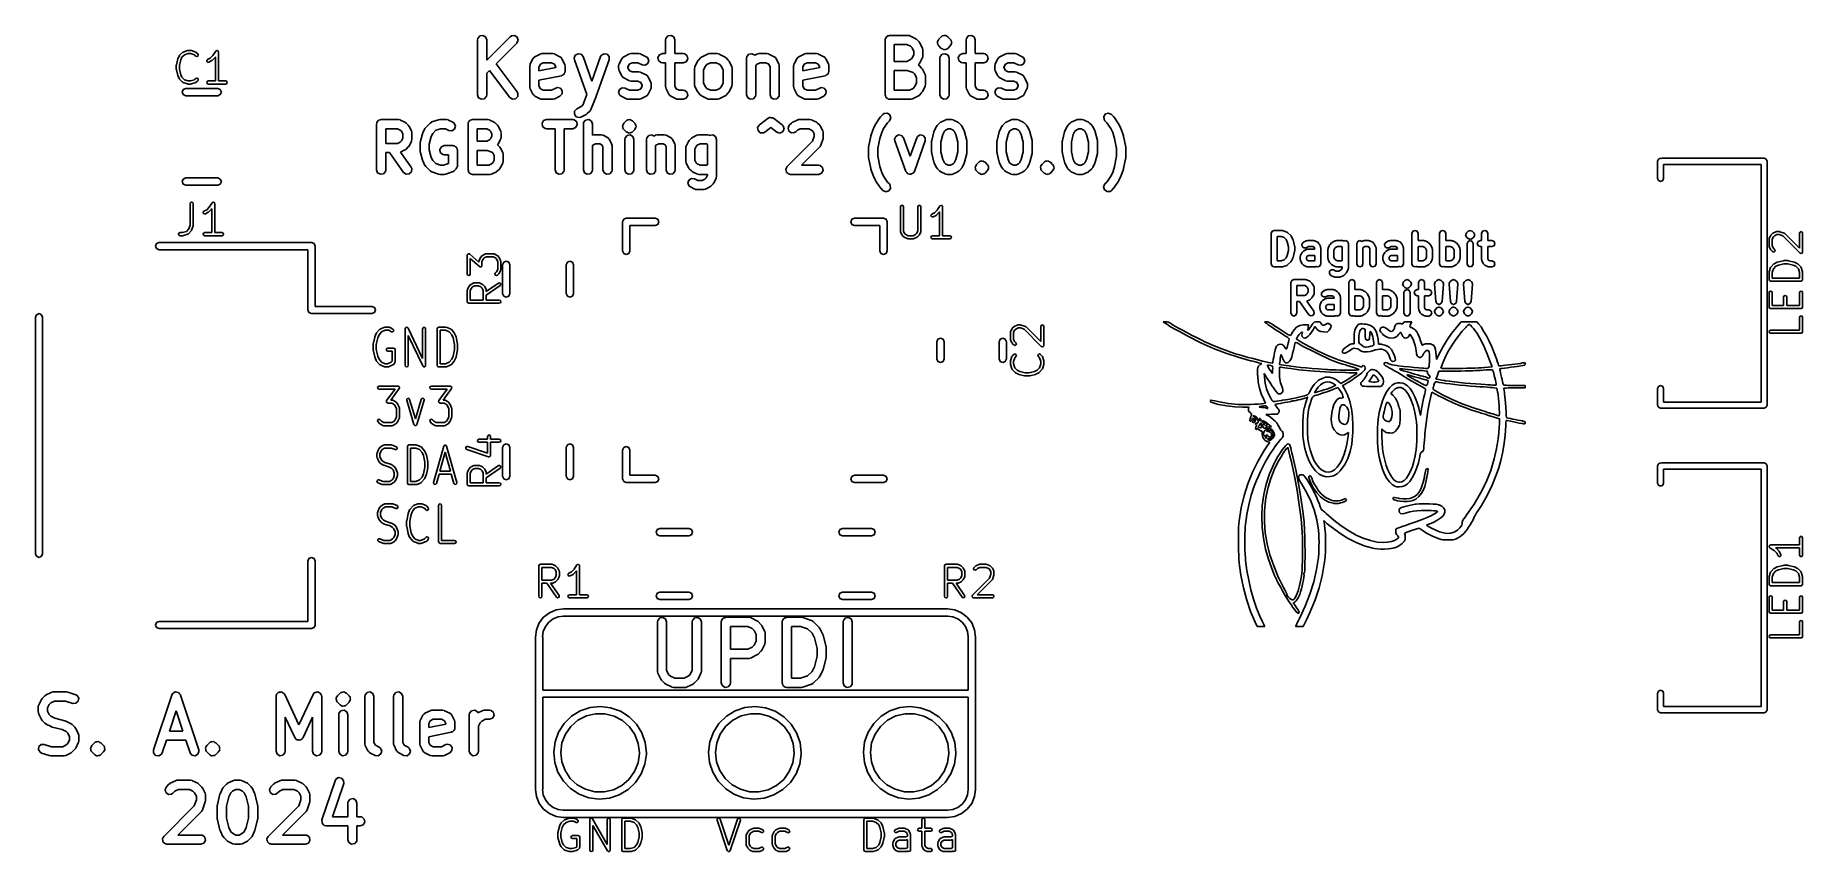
# Model space of a CAD drawing. Extents: x 85.3 to 114.3, y -106.8 to -93.4.
import ezdxf

# ---------------------------------------------------------------- set-up
doc = ezdxf.new("R2010")
doc.units = 0
doc.layers.add('BLACK', color=7, linetype='CONTINUOUS')

msp = doc.modelspace()

# ---------------------------------------------------------------- linework, layer by layer
at = {"layer": 'BLACK', "linetype": 'CONTINUOUS'}
for p, q in [((92.5107, -93.5071), (92.5152, -93.4815)), ((92.5107, -94.4071), (92.5107, -93.5071)), ((92.5152, -93.4815), (92.5482, -93.4422)), ((92.5482, -93.4422), (92.5987, -93.4333)), ((92.5987, -93.4333), (92.6432, -93.4589)), ((92.6432, -93.4589), (92.6607, -93.5071)), ((92.6607, -93.8404), (93.047, -93.4541)), ((92.6607, -93.5071), (92.6607, -93.8404)), ((93.153, -93.5602), (92.8133, -93.8999)), ((93.047, -93.4541), (93.0683, -93.4392)), ((93.0683, -93.4392), (93.1194, -93.4347)), ((93.1194, -93.4347), (93.1614, -93.4641)), ((93.1747, -93.5137), (93.153, -93.5602)), ((93.1614, -93.4641), (93.1747, -93.5137)), ((95.5964, -93.5071), (95.601, -93.4815)), ((95.5964, -93.7321), (95.5964, -93.5071)), ((95.601, -93.4815), (95.6339, -93.4422)), ((95.6339, -93.4422), (95.6845, -93.4333)), ((95.6845, -93.4333), (95.7289, -93.4589)), ((95.7289, -93.4589), (95.7464, -93.5071)), ((95.7464, -93.5071), (95.7464, -93.7321)), ((99.1964, -93.5071), (99.1981, -93.4974)), ((99.1964, -94.4071), (99.1964, -93.5071)), ((99.1976, -93.4941), (99.1992, -93.4912)), ((99.1981, -93.4974), (99.1976, -93.4941)), ((99.1992, -93.4912), (99.201, -93.4815)), ((99.201, -93.4815), (99.2135, -93.4666)), ((99.2135, -93.4666), (99.2232, -93.4497)), ((99.2232, -93.4497), (99.2296, -93.4474)), ((99.2296, -93.4474), (99.2339, -93.4422)), ((99.2339, -93.4422), (99.2531, -93.4388)), ((99.2531, -93.4388), (99.2714, -93.4321)), ((99.2714, -93.4321), (99.5714, -93.4321)), ((99.3464, -93.5821), (99.3464, -93.8607)), ((99.5537, -93.5821), (99.3464, -93.5821)), ((99.6127, -93.6116), (99.5537, -93.5821)), ((99.5714, -93.4321), (99.5971, -93.4367)), ((99.5971, -93.4367), (99.6005, -93.4395)), ((99.6005, -93.4395), (99.605, -93.4401)), ((99.605, -93.4401), (99.6907, -93.4829)), ((99.6384, -93.6373), (99.6127, -93.6116)), ((99.6679, -93.6963), (99.6384, -93.6373)), ((99.6907, -93.4829), (99.7087, -93.4963)), ((99.7087, -93.4963), (99.7102, -93.497)), ((99.7102, -93.497), (99.753, -93.5398)), ((99.753, -93.5398), (99.7659, -93.5582)), ((99.7659, -93.5582), (99.7671, -93.5593)), ((99.7671, -93.5593), (99.8099, -93.645)), ((99.8099, -93.645), (99.8174, -93.67)), ((100.054, -93.5435), (100.057, -93.5373)), ((100.059, -93.5623), (100.054, -93.5435)), ((100.056, -93.5306), (100.067, -93.5146)), ((100.057, -93.5373), (100.056, -93.5306)), ((100.061, -93.5817), (100.059, -93.5623)), ((100.066, -93.5898), (100.061, -93.5817)), ((100.067, -93.593), (100.066, -93.5898)), ((100.067, -93.5146), (100.076, -93.497)), ((100.07, -93.5949), (100.067, -93.593)), ((100.076, -93.603), (100.07, -93.5949)), ((100.076, -93.497), (100.118, -93.4541)), ((100.118, -93.6459), (100.076, -93.603)), ((100.118, -93.4541), (100.126, -93.4484)), ((100.136, -93.6541), (100.118, -93.6459)), ((100.126, -93.4484), (100.128, -93.4457)), ((100.128, -93.4457), (100.132, -93.4448)), ((100.132, -93.4447), (100.134, -93.4422)), ((100.132, -93.4448), (100.132, -93.4447)), ((100.134, -93.4422), (100.136, -93.4418)), ((100.136, -93.4418), (100.14, -93.4392)), ((100.152, -93.6653), (100.136, -93.6541)), ((100.14, -93.4392), (100.159, -93.4375)), ((100.159, -93.4375), (100.178, -93.4324)), ((100.178, -93.4324), (100.181, -93.4339)), ((100.181, -93.4339), (100.184, -93.4333)), ((100.184, -93.4333), (100.187, -93.435)), ((100.187, -93.435), (100.191, -93.4347)), ((100.191, -93.4347), (100.207, -93.4459)), ((100.207, -93.4459), (100.224, -93.4541)), ((100.211, -93.6553), (100.209, -93.6578)), ((100.214, -93.6543), (100.211, -93.6552)), ((100.211, -93.6552), (100.211, -93.6553)), ((100.216, -93.6516), (100.214, -93.6543)), ((100.224, -93.6459), (100.216, -93.6516)), ((100.224, -93.4541), (100.267, -93.497)), ((100.267, -93.603), (100.224, -93.6459)), ((100.267, -93.497), (100.273, -93.5051)), ((100.276, -93.5854), (100.267, -93.603)), ((100.273, -93.5051), (100.276, -93.507)), ((100.276, -93.507), (100.277, -93.5102)), ((100.287, -93.5694), (100.276, -93.5854)), ((100.277, -93.5102), (100.282, -93.5183)), ((100.282, -93.5183), (100.284, -93.5377)), ((100.284, -93.5377), (100.289, -93.5565)), ((100.289, -93.5565), (100.286, -93.5627)), ((100.286, -93.5627), (100.287, -93.5694)), ((100.525, -93.5071), (100.53, -93.4815)), ((100.525, -93.7321), (100.525, -93.5071)), ((100.53, -93.4815), (100.562, -93.4422)), ((100.562, -93.4422), (100.613, -93.4333)), ((100.613, -93.4333), (100.657, -93.4589)), ((100.657, -93.4589), (100.675, -93.5071)), ((100.675, -93.5071), (100.675, -93.7321)), ((87.5677, -93.9205), (87.569, -93.9175)), ((87.5677, -93.9919), (87.5677, -93.9205)), ((87.5685, -93.9144), (87.5923, -93.8192)), ((87.569, -93.9175), (87.5685, -93.9144)), ((87.5923, -93.8192), (87.594, -93.8169)), ((87.594, -93.8169), (87.5942, -93.8141)), ((87.5942, -93.8141), (87.618, -93.7664)), ((87.6401, -93.834), (87.6177, -93.9236)), ((87.6177, -93.9236), (87.6177, -93.9888)), ((87.618, -93.7664), (87.6211, -93.7637)), ((87.6211, -93.7637), (87.6227, -93.7599)), ((87.6227, -93.7599), (87.6703, -93.7123)), ((87.6609, -93.7924), (87.6401, -93.834)), ((87.7015, -93.7519), (87.6609, -93.7924)), ((87.6703, -93.7123), (87.6757, -93.7101)), ((87.6757, -93.7101), (87.6801, -93.7063)), ((87.6801, -93.7063), (87.7515, -93.6825)), ((87.7635, -93.7312), (87.7015, -93.7519)), ((87.7515, -93.6825), (87.7556, -93.6828)), ((87.7556, -93.6828), (87.7594, -93.6812)), ((87.7594, -93.6812), (87.807, -93.6812)), ((87.803, -93.7312), (87.7635, -93.7312)), ((87.865, -93.7518), (87.803, -93.7312)), ((87.807, -93.6812), (87.8108, -93.6828)), ((87.8108, -93.6828), (87.8149, -93.6825)), ((87.8149, -93.6825), (87.8864, -93.7063)), ((87.8846, -93.7715), (87.865, -93.7518)), ((87.9023, -93.7788), (87.8846, -93.7715)), ((87.8864, -93.7063), (87.8908, -93.7101)), ((87.8908, -93.7101), (87.8961, -93.7123)), ((87.8961, -93.7123), (87.9199, -93.7361)), ((87.9199, -93.7715), (87.9023, -93.7788)), ((87.9199, -93.7361), (87.9273, -93.7538)), ((87.9273, -93.7538), (87.9199, -93.7715)), ((88.069, -93.8411), (88.0816, -93.8267)), ((88.0704, -93.8602), (88.069, -93.8411)), ((88.0848, -93.8728), (88.0704, -93.8602)), ((88.0816, -93.8267), (88.1256, -93.8047)), ((88.1039, -93.8714), (88.0848, -93.8728)), ((88.1515, -93.8476), (88.1039, -93.8714)), ((88.1256, -93.8047), (88.1686, -93.7617)), ((88.1542, -93.8445), (88.1515, -93.8476)), ((88.158, -93.8429), (88.1542, -93.8445)), ((88.2057, -93.7953), (88.158, -93.8429)), ((88.1686, -93.7617), (88.2148, -93.6923)), ((88.2066, -93.7929), (88.2057, -93.7953)), ((88.2088, -93.7915), (88.2066, -93.7929)), ((88.2106, -93.7888), (88.2088, -93.7915)), ((88.2106, -94.1812), (88.2106, -93.7888)), ((88.2148, -93.6923), (88.2169, -93.6909)), ((88.2169, -93.6909), (88.2179, -93.6885)), ((88.2179, -93.6885), (88.2246, -93.6857)), ((88.2246, -93.6857), (88.2307, -93.6817)), ((88.2307, -93.6817), (88.2332, -93.6822)), ((88.2332, -93.6822), (88.2356, -93.6812)), ((88.2356, -93.6812), (88.2423, -93.684)), ((88.2423, -93.684), (88.2495, -93.6854)), ((88.2495, -93.6854), (88.2509, -93.6875)), ((88.2509, -93.6875), (88.2533, -93.6885)), ((88.2533, -93.6885), (88.2561, -93.6952)), ((88.2561, -93.6952), (88.2601, -93.7013)), ((88.2601, -93.7013), (88.2596, -93.7038)), ((88.2596, -93.7038), (88.2606, -93.7062)), ((88.2606, -93.7062), (88.2606, -94.1812)), ((92.8133, -93.8999), (93.16, -94.3621)), ((93.3679, -93.9357), (93.3724, -93.9101)), ((93.3679, -94.2786), (93.3679, -93.9357)), ((93.3724, -93.9101), (93.3753, -93.9066)), ((93.3753, -93.9066), (93.3758, -93.9022)), ((93.3758, -93.9022), (93.4186, -93.8165)), ((93.4186, -93.8165), (93.4341, -93.7955)), ((93.4341, -93.7955), (93.4445, -93.7911)), ((93.4445, -93.7911), (93.4522, -93.7829)), ((93.4522, -93.7829), (93.5379, -93.7401)), ((93.5416, -93.9059), (93.5179, -93.9534)), ((93.5379, -93.7401), (93.5629, -93.7326)), ((93.5891, -93.8821), (93.5416, -93.9059)), ((93.5629, -93.7326), (93.5672, -93.7337)), ((93.5672, -93.7337), (93.5714, -93.7321)), ((93.5714, -93.7321), (93.7429, -93.7321)), ((93.7252, -93.8821), (93.5891, -93.8821)), ((93.7727, -93.9059), (93.7252, -93.8821)), ((93.7429, -93.7321), (93.7685, -93.7367)), ((93.7685, -93.7367), (93.7719, -93.7395)), ((93.7719, -93.7395), (93.7764, -93.7401)), ((93.7964, -93.9534), (93.7727, -93.9059)), ((93.7764, -93.7401), (93.8621, -93.7829)), ((93.8621, -93.7829), (93.883, -93.7984)), ((93.883, -93.7984), (93.8875, -93.8087)), ((93.8875, -93.8087), (93.8957, -93.8165)), ((93.8957, -93.8165), (93.9385, -93.9022)), ((93.9385, -93.9022), (93.9459, -93.9271)), ((93.9459, -93.9271), (93.9449, -93.9315)), ((93.9449, -93.9315), (93.9464, -93.9357)), ((93.9464, -93.9357), (93.9464, -94.0214)), ((94.0964, -93.8067), (94.1143, -93.7586)), ((94.1008, -93.8324), (94.0964, -93.8067)), ((94.3055, -94.4056), (94.1008, -93.8324)), ((94.1143, -93.7586), (94.1589, -93.7332)), ((94.1589, -93.7332), (94.2093, -93.7424)), ((94.2093, -93.7424), (94.2421, -93.7819)), ((94.2421, -93.7819), (94.3857, -94.1842)), ((94.3857, -94.1842), (94.5294, -93.7819)), ((94.6706, -93.8324), (94.4563, -94.4324)), ((94.5294, -93.7819), (94.5423, -93.7593)), ((94.5423, -93.7593), (94.5865, -93.7334)), ((94.5865, -93.7334), (94.6371, -93.742)), ((94.6371, -93.742), (94.6703, -93.7811)), ((94.6703, -93.7811), (94.6706, -93.8324)), ((94.825, -93.9357), (94.8295, -93.9101)), ((94.825, -93.9786), (94.825, -93.9357)), ((94.8295, -93.9101), (94.8324, -93.9066)), ((94.8324, -93.9066), (94.8329, -93.9022)), ((94.8329, -93.9022), (94.8758, -93.8165)), ((94.8758, -93.8165), (94.8913, -93.7955)), ((94.8913, -93.7955), (94.9016, -93.7911)), ((94.9016, -93.7911), (94.9093, -93.7829)), ((94.9093, -93.7829), (94.995, -93.7401)), ((94.9988, -93.9059), (94.975, -93.9534)), ((94.995, -93.7401), (95.02, -93.7326)), ((95.0463, -93.8821), (94.9988, -93.9059)), ((95.02, -93.7326), (95.0244, -93.7337)), ((95.0244, -93.7337), (95.0286, -93.7321)), ((95.0286, -93.7321), (95.1571, -93.7321)), ((95.1394, -93.8821), (95.0463, -93.8821)), ((95.2093, -93.9171), (95.1394, -93.8821)), ((95.1571, -93.7321), (95.1828, -93.7367)), ((95.1828, -93.7367), (95.1862, -93.7395)), ((95.1862, -93.7395), (95.1907, -93.7401)), ((95.1907, -93.7401), (95.2764, -93.7829)), ((95.2603, -93.9229), (95.2093, -93.9171)), ((95.3031, -93.8947), (95.2603, -93.9229)), ((95.2764, -93.7829), (95.2973, -93.7984)), ((95.2973, -93.7984), (95.3177, -93.8455)), ((95.3177, -93.8455), (95.3031, -93.8947)), ((95.469, -93.7941), (95.4946, -93.7497)), ((95.4779, -93.8446), (95.469, -93.7941)), ((95.5172, -93.8776), (95.4779, -93.8446)), ((95.4946, -93.7497), (95.5429, -93.7321)), ((95.5429, -93.8821), (95.5172, -93.8776)), ((95.5429, -93.7321), (95.5964, -93.7321)), ((95.5964, -93.8821), (95.5429, -93.8821)), ((95.5964, -94.2786), (95.5964, -93.8821)), ((95.7464, -93.7321), (95.8857, -93.7321)), ((95.8857, -93.8821), (95.7464, -93.8821)), ((95.7464, -93.8821), (95.7464, -94.2609)), ((95.8857, -93.7321), (95.9114, -93.7367)), ((95.9339, -93.8646), (95.8857, -93.8821)), ((95.9114, -93.7367), (95.9507, -93.7696)), ((95.9596, -93.8202), (95.9339, -93.8646)), ((95.9507, -93.7696), (95.9596, -93.8202)), ((96.0753, -93.9495), (96.0758, -93.945)), ((96.0758, -93.945), (96.1186, -93.8593)), ((96.1186, -93.8593), (96.132, -93.8413)), ((96.132, -93.8413), (96.1327, -93.8398)), ((96.1327, -93.8398), (96.1755, -93.797)), ((96.1755, -93.797), (96.1939, -93.7841)), ((96.1939, -93.7841), (96.195, -93.7829)), ((96.195, -93.7829), (96.2807, -93.7401)), ((96.2474, -93.9373), (96.2179, -93.9963)), ((96.273, -93.9116), (96.2474, -93.9373)), ((96.332, -93.8821), (96.273, -93.9116)), ((96.2807, -93.7401), (96.3057, -93.7326)), ((96.3057, -93.7326), (96.3101, -93.7337)), ((96.3101, -93.7337), (96.3143, -93.7321)), ((96.3143, -93.7321), (96.4429, -93.7321)), ((96.4252, -93.8821), (96.332, -93.8821)), ((96.4841, -93.9116), (96.4252, -93.8821)), ((96.4429, -93.7321), (96.4685, -93.7367)), ((96.4685, -93.7367), (96.4719, -93.7395)), ((96.4719, -93.7395), (96.4764, -93.7401)), ((96.4764, -93.7401), (96.5621, -93.7829)), ((96.5098, -93.9373), (96.4841, -93.9116)), ((96.5393, -93.9963), (96.5098, -93.9373)), ((96.5621, -93.7829), (96.5801, -93.7963)), ((96.5801, -93.7963), (96.5816, -93.797)), ((96.5816, -93.797), (96.6245, -93.8398)), ((96.6245, -93.8398), (96.6373, -93.8582)), ((96.6373, -93.8582), (96.6385, -93.8593)), ((96.6385, -93.8593), (96.6814, -93.945)), ((96.6814, -93.945), (96.6888, -93.97)), ((96.925, -93.8071), (96.9295, -93.7815)), ((96.925, -94.4071), (96.925, -93.8071)), ((96.9295, -93.7815), (96.9625, -93.7422)), ((96.9625, -93.7422), (97.013, -93.7333)), ((97.013, -93.7333), (97.0574, -93.7589)), ((97.0574, -93.7589), (97.095, -93.7401)), ((97.0873, -93.9116), (97.075, -93.9239)), ((97.075, -93.9239), (97.075, -94.4071)), ((97.1463, -93.8821), (97.0873, -93.9116)), ((97.095, -93.7401), (97.12, -93.7326)), ((97.12, -93.7326), (97.1244, -93.7337)), ((97.1244, -93.7337), (97.1286, -93.7321)), ((97.1286, -93.7321), (97.2571, -93.7321)), ((97.2394, -93.8821), (97.1463, -93.8821)), ((97.287, -93.9059), (97.2394, -93.8821)), ((97.2571, -93.7321), (97.2828, -93.7367)), ((97.2828, -93.7367), (97.2862, -93.7395)), ((97.2862, -93.7395), (97.2907, -93.7401)), ((97.3107, -93.9534), (97.287, -93.9059)), ((97.2907, -93.7401), (97.3764, -93.7829)), ((97.3764, -93.7829), (97.3973, -93.7984)), ((97.3973, -93.7984), (97.4018, -93.8087)), ((97.4018, -93.8087), (97.4099, -93.8165)), ((97.4099, -93.8165), (97.4528, -93.9022)), ((97.4528, -93.9022), (97.4602, -93.9271)), ((97.4602, -93.9271), (97.4592, -93.9315)), ((97.4592, -93.9315), (97.4607, -93.9357)), ((97.4607, -93.9357), (97.4607, -94.4071)), ((97.6964, -93.9357), (97.701, -93.9101)), ((97.6964, -94.2786), (97.6964, -93.9357)), ((97.701, -93.9101), (97.7038, -93.9066)), ((97.7038, -93.9066), (97.7043, -93.9022)), ((97.7043, -93.9022), (97.7472, -93.8165)), ((97.7472, -93.8165), (97.7627, -93.7955)), ((97.7627, -93.7955), (97.773, -93.7911)), ((97.773, -93.7911), (97.7807, -93.7829)), ((97.7807, -93.7829), (97.8665, -93.7401)), ((97.8702, -93.9059), (97.8464, -93.9534)), ((97.8665, -93.7401), (97.8914, -93.7326)), ((97.9177, -93.8821), (97.8702, -93.9059)), ((97.8914, -93.7326), (97.8958, -93.7337)), ((97.8958, -93.7337), (97.9, -93.7321)), ((97.9, -93.7321), (98.0714, -93.7321)), ((98.0537, -93.8821), (97.9177, -93.8821)), ((98.1012, -93.9059), (98.0537, -93.8821)), ((98.0714, -93.7321), (98.0971, -93.7367)), ((98.0971, -93.7367), (98.1005, -93.7395)), ((98.1005, -93.7395), (98.105, -93.7401)), ((98.125, -93.9534), (98.1012, -93.9059)), ((98.105, -93.7401), (98.1907, -93.7829)), ((98.1907, -93.7829), (98.2116, -93.7984)), ((98.2116, -93.7984), (98.2161, -93.8087)), ((98.2161, -93.8087), (98.2242, -93.8165)), ((98.2242, -93.8165), (98.2671, -93.9022)), ((98.2671, -93.9022), (98.2745, -93.9271)), ((98.2745, -93.9271), (98.2735, -93.9315)), ((98.2735, -93.9315), (98.275, -93.9357)), ((98.275, -93.9357), (98.275, -94.0214)), ((99.3464, -93.8607), (99.5537, -93.8607)), ((99.5537, -93.8607), (99.6127, -93.8312)), ((99.6127, -93.8312), (99.6384, -93.8056)), ((99.6384, -93.8056), (99.6679, -93.7466)), ((99.6679, -93.7466), (99.6679, -93.6963)), ((99.753, -93.903), (99.7399, -93.9162)), ((99.7399, -93.9162), (99.7466, -93.9198)), ((99.7466, -93.9198), (99.749, -93.9236)), ((99.749, -93.9236), (99.753, -93.9255)), ((99.7537, -93.9016), (99.753, -93.903)), ((99.753, -93.9255), (99.7959, -93.9684)), ((99.7671, -93.8835), (99.7537, -93.9016)), ((99.8099, -93.7978), (99.7671, -93.8835)), ((99.8105, -93.7934), (99.8099, -93.7978)), ((99.8133, -93.7899), (99.8105, -93.7934)), ((99.8179, -93.7643), (99.8133, -93.7899)), ((99.8174, -93.67), (99.8163, -93.6744)), ((99.8163, -93.6744), (99.8179, -93.6786)), ((99.8179, -93.6786), (99.8179, -93.7643)), ((100.096, -93.8071), (100.101, -93.7815)), ((100.096, -94.4071), (100.096, -93.8071)), ((100.101, -93.7815), (100.134, -93.7422)), ((100.134, -93.7422), (100.184, -93.7333)), ((100.155, -93.665), (100.152, -93.6653)), ((100.158, -93.6667), (100.155, -93.665)), ((100.162, -93.6661), (100.158, -93.6667)), ((100.165, -93.6676), (100.162, -93.6661)), ((100.184, -93.6625), (100.165, -93.6676)), ((100.203, -93.6608), (100.184, -93.6625)), ((100.184, -93.7333), (100.229, -93.7589)), ((100.207, -93.6582), (100.203, -93.6608)), ((100.209, -93.6578), (100.207, -93.6582)), ((100.229, -93.7589), (100.246, -93.8071)), ((100.246, -93.8071), (100.246, -94.4071)), ((100.398, -93.7941), (100.423, -93.7497)), ((100.406, -93.8446), (100.398, -93.7941)), ((100.446, -93.8776), (100.406, -93.8446)), ((100.423, -93.7497), (100.471, -93.7321)), ((100.471, -93.8821), (100.446, -93.8776)), ((100.471, -93.7321), (100.525, -93.7321)), ((100.525, -93.8821), (100.471, -93.8821)), ((100.525, -94.2786), (100.525, -93.8821)), ((100.675, -93.7321), (100.814, -93.7321)), ((100.814, -93.8821), (100.675, -93.8821)), ((100.675, -93.8821), (100.675, -94.2609)), ((100.814, -93.7321), (100.84, -93.7367)), ((100.862, -93.8646), (100.814, -93.8821)), ((100.84, -93.7367), (100.879, -93.7696)), ((100.888, -93.8202), (100.862, -93.8646)), ((100.879, -93.7696), (100.888, -93.8202)), ((100.996, -93.9357), (101.001, -93.9101)), ((100.996, -93.9786), (100.996, -93.9357)), ((101.001, -93.9101), (101.004, -93.9066)), ((101.004, -93.9022), (101.047, -93.8165)), ((101.004, -93.9066), (101.004, -93.9022)), ((101.047, -93.8165), (101.063, -93.7955)), ((101.063, -93.7955), (101.073, -93.7911)), ((101.073, -93.7911), (101.081, -93.7829)), ((101.081, -93.7829), (101.166, -93.7401)), ((101.17, -93.9059), (101.146, -93.9534)), ((101.166, -93.7401), (101.191, -93.7326)), ((101.218, -93.8821), (101.17, -93.9059)), ((101.191, -93.7326), (101.196, -93.7337)), ((101.196, -93.7337), (101.2, -93.7321)), ((101.2, -93.7321), (101.329, -93.7321)), ((101.311, -93.8821), (101.218, -93.8821)), ((101.381, -93.9171), (101.311, -93.8821)), ((101.329, -93.7321), (101.354, -93.7367)), ((101.354, -93.7367), (101.358, -93.7395)), ((101.358, -93.7395), (101.362, -93.7401)), ((101.362, -93.7401), (101.448, -93.7829)), ((101.432, -93.9229), (101.381, -93.9171)), ((101.475, -93.8947), (101.432, -93.9229)), ((101.448, -93.7829), (101.469, -93.7984)), ((101.469, -93.7984), (101.489, -93.8455)), ((101.489, -93.8455), (101.475, -93.8947)), ((87.569, -93.9948), (87.5677, -93.9919)), ((87.5685, -93.998), (87.569, -93.9948)), ((87.5923, -94.0932), (87.5685, -93.998)), ((87.594, -94.0955), (87.5923, -94.0932)), ((87.5942, -94.0983), (87.594, -94.0955)), ((87.618, -94.1459), (87.5942, -94.0983)), ((87.6177, -93.9888), (87.6401, -94.0784)), ((87.6211, -94.1486), (87.618, -94.1459)), ((87.6227, -94.1524), (87.6211, -94.1486)), ((87.6703, -94.2001), (87.6227, -94.1524)), ((87.6401, -94.0784), (87.6609, -94.12)), ((87.6609, -94.12), (87.7015, -94.1605)), ((87.6757, -94.2023), (87.6703, -94.2001)), ((87.6801, -94.2061), (87.6757, -94.2023)), ((87.7515, -94.2299), (87.6801, -94.2061)), ((87.7015, -94.1605), (87.7635, -94.1812)), ((87.7556, -94.2296), (87.7515, -94.2299)), ((87.7594, -94.2312), (87.7556, -94.2296)), ((87.807, -94.2312), (87.7594, -94.2312)), ((87.7635, -94.1812), (87.803, -94.1812)), ((87.803, -94.1812), (87.865, -94.1605)), ((87.8108, -94.2296), (87.807, -94.2312)), ((87.8149, -94.2299), (87.8108, -94.2296)), ((87.8864, -94.2061), (87.8149, -94.2299)), ((87.865, -94.1605), (87.8846, -94.1409)), ((87.8846, -94.1409), (87.9023, -94.1336)), ((87.8908, -94.2023), (87.8864, -94.2061)), ((87.8961, -94.2001), (87.8908, -94.2023)), ((87.9199, -94.1762), (87.8961, -94.2001)), ((87.9023, -94.1336), (87.9199, -94.1409)), ((87.9199, -94.1409), (87.9273, -94.1586)), ((87.9273, -94.1586), (87.9199, -94.1762)), ((88.0677, -94.2062), (88.0751, -94.1885)), ((88.0751, -94.2239), (88.0677, -94.2062)), ((88.0751, -94.1885), (88.0927, -94.1812)), ((88.0927, -94.2312), (88.0751, -94.2239)), ((88.0927, -94.1812), (88.2106, -94.1812)), ((88.3785, -94.2312), (88.0927, -94.2312)), ((88.2606, -94.1812), (88.3785, -94.1812)), ((88.3785, -94.1812), (88.3961, -94.1885)), ((88.3961, -94.2239), (88.3785, -94.2312)), ((88.3961, -94.1885), (88.4035, -94.2062)), ((88.4035, -94.2062), (88.3961, -94.2239)), ((92.7062, -94.007), (92.6607, -94.0525)), ((92.6607, -94.0525), (92.6607, -94.4071)), ((93.04, -94.4521), (92.7062, -94.007)), ((93.5179, -93.9534), (93.5179, -94.0157)), ((93.5179, -94.0157), (93.7964, -93.9599)), ((93.8861, -94.095), (93.5179, -94.1686)), ((93.5179, -94.1686), (93.5179, -94.2609)), ((93.7964, -93.9599), (93.7964, -93.9534)), ((93.8967, -94.0885), (93.8861, -94.095)), ((93.9089, -94.0864), (93.8967, -94.0885)), ((93.918, -94.0756), (93.9089, -94.0864)), ((93.93, -94.0683), (93.918, -94.0756)), ((93.9339, -94.0566), (93.93, -94.0683)), ((93.9419, -94.0471), (93.9339, -94.0566)), ((93.9464, -94.0214), (93.9419, -94.0471)), ((94.8265, -93.9828), (94.825, -93.9786)), ((94.8255, -93.9871), (94.8265, -93.9828)), ((94.8329, -94.0121), (94.8255, -93.9871)), ((94.8758, -94.0978), (94.8329, -94.0121)), ((94.8839, -94.1055), (94.8758, -94.0978)), ((94.8884, -94.1158), (94.8839, -94.1055)), ((94.9093, -94.1314), (94.8884, -94.1158)), ((94.995, -94.1742), (94.9093, -94.1314)), ((94.975, -93.9534), (94.975, -93.9609)), ((94.975, -93.9609), (94.9988, -94.0084)), ((94.9995, -94.1747), (94.995, -94.1742)), ((94.9988, -94.0084), (95.0463, -94.0321)), ((95.0029, -94.1776), (94.9995, -94.1747)), ((95.0286, -94.1821), (95.0029, -94.1776)), ((95.1394, -94.1821), (95.0286, -94.1821)), ((95.0463, -94.0321), (95.1571, -94.0321)), ((95.187, -94.2059), (95.1394, -94.1821)), ((95.1571, -94.0321), (95.1828, -94.0367)), ((95.1828, -94.0367), (95.1862, -94.0395)), ((95.1862, -94.0395), (95.1907, -94.0401)), ((95.2107, -94.2534), (95.187, -94.2059)), ((95.1907, -94.0401), (95.2764, -94.0829)), ((95.2764, -94.0829), (95.2973, -94.0984)), ((95.2973, -94.0984), (95.3018, -94.1087)), ((95.3018, -94.1087), (95.3099, -94.1165)), ((95.3099, -94.1165), (95.3528, -94.2022)), ((95.3528, -94.2022), (95.3602, -94.2271)), ((95.3602, -94.2271), (95.3592, -94.2315)), ((95.3592, -94.2315), (95.3607, -94.2357)), ((95.3607, -94.2357), (95.3607, -94.2786)), ((96.0679, -93.9786), (96.0724, -93.9529)), ((96.0679, -94.2357), (96.0679, -93.9786)), ((96.0694, -94.2399), (96.0679, -94.2357)), ((96.0724, -93.9529), (96.0753, -93.9495)), ((96.2179, -93.9963), (96.2179, -94.218)), ((96.2179, -94.218), (96.2474, -94.277)), ((96.5098, -94.277), (96.5393, -94.218)), ((96.5393, -94.218), (96.5393, -93.9963)), ((96.6893, -94.2357), (96.6848, -94.2614)), ((96.6888, -93.97), (96.6878, -93.9744)), ((96.6878, -93.9744), (96.6893, -93.9786)), ((96.6893, -93.9786), (96.6893, -94.2357)), ((97.3107, -94.4071), (97.3107, -93.9534)), ((97.8464, -93.9534), (97.8464, -94.0157)), ((97.8464, -94.0157), (98.125, -93.9599)), ((98.2147, -94.095), (97.8464, -94.1686)), ((97.8464, -94.1686), (97.8464, -94.2609)), ((98.125, -93.9599), (98.125, -93.9534)), ((98.2253, -94.0885), (98.2147, -94.095)), ((98.2375, -94.0864), (98.2253, -94.0885)), ((98.2465, -94.0756), (98.2375, -94.0864)), ((98.2585, -94.0683), (98.2465, -94.0756)), ((98.2625, -94.0566), (98.2585, -94.0683)), ((98.2705, -94.0471), (98.2625, -94.0566)), ((98.275, -94.0214), (98.2705, -94.0471)), ((99.3464, -94.0107), (99.3464, -94.3321)), ((99.5593, -94.0107), (99.3464, -94.0107)), ((99.6595, -94.0441), (99.5593, -94.0107)), ((99.6812, -94.0659), (99.6595, -94.0441)), ((99.7107, -94.1248), (99.6812, -94.0659)), ((99.6812, -94.277), (99.7107, -94.218)), ((99.7107, -94.218), (99.7107, -94.1248)), ((99.7959, -93.9684), (99.8088, -93.9868)), ((99.8088, -93.9868), (99.8099, -93.9879)), ((99.8099, -93.9879), (99.8528, -94.0736)), ((99.8528, -94.0736), (99.8602, -94.0986)), ((99.8607, -94.2357), (99.8562, -94.2614)), ((99.8602, -94.0986), (99.8592, -94.1029)), ((99.8592, -94.1029), (99.8607, -94.1071)), ((99.8607, -94.1071), (99.8607, -94.2357)), ((100.998, -93.9828), (100.996, -93.9786)), ((100.997, -93.9871), (100.998, -93.9828)), ((101.004, -94.0121), (100.997, -93.9871)), ((101.047, -94.0978), (101.004, -94.0121)), ((101.055, -94.1055), (101.047, -94.0978)), ((101.06, -94.1158), (101.055, -94.1055)), ((101.081, -94.1314), (101.06, -94.1158)), ((101.166, -94.1742), (101.081, -94.1314)), ((101.146, -93.9534), (101.146, -93.9609)), ((101.146, -93.9609), (101.17, -94.0084)), ((101.171, -94.1747), (101.166, -94.1742)), ((101.17, -94.0084), (101.218, -94.0321)), ((101.174, -94.1776), (101.171, -94.1747)), ((101.2, -94.1821), (101.174, -94.1776)), ((101.311, -94.1821), (101.2, -94.1821)), ((101.218, -94.0321), (101.329, -94.0321)), ((101.358, -94.2059), (101.311, -94.1821)), ((101.329, -94.0321), (101.354, -94.0367)), ((101.354, -94.0367), (101.358, -94.0395)), ((101.358, -94.0395), (101.362, -94.0401)), ((101.382, -94.2534), (101.358, -94.2059)), ((101.362, -94.0401), (101.448, -94.0829)), ((101.448, -94.0829), (101.469, -94.0984)), ((101.469, -94.0984), (101.473, -94.1087)), ((101.473, -94.1087), (101.481, -94.1165)), ((101.481, -94.1165), (101.524, -94.2022)), ((101.524, -94.2022), (101.532, -94.2271)), ((101.532, -94.2271), (101.531, -94.2315)), ((101.531, -94.2315), (101.532, -94.2357)), ((101.532, -94.2357), (101.532, -94.2786)), ((87.6643, -94.3626), (87.6819, -94.3202)), ((87.6819, -94.405), (87.6643, -94.3626)), ((87.6819, -94.3202), (87.7243, -94.3026)), ((87.7243, -94.4226), (87.6819, -94.405)), ((87.7243, -94.3026), (88.2469, -94.3026)), ((88.2469, -94.4226), (87.7243, -94.4226)), ((88.2469, -94.3026), (88.2893, -94.3202)), ((88.2893, -94.405), (88.2469, -94.4226)), ((88.2893, -94.3202), (88.3069, -94.3626)), ((88.3069, -94.3626), (88.2893, -94.405)), ((92.5283, -94.4554), (92.5107, -94.4071)), ((92.5727, -94.481), (92.5283, -94.4554)), ((92.6232, -94.4721), (92.5727, -94.481)), ((92.6562, -94.4328), (92.6232, -94.4721)), ((92.6607, -94.4071), (92.6562, -94.4328)), ((93.083, -94.4802), (93.04, -94.4521)), ((93.1339, -94.474), (93.083, -94.4802)), ((93.169, -94.4366), (93.1339, -94.474)), ((93.16, -94.3621), (93.1718, -94.3854)), ((93.1718, -94.3854), (93.169, -94.4366)), ((93.3694, -94.2828), (93.3679, -94.2786)), ((93.3683, -94.2871), (93.3694, -94.2828)), ((93.3758, -94.3121), (93.3683, -94.2871)), ((93.4186, -94.3978), (93.3758, -94.3121)), ((93.4268, -94.4055), (93.4186, -94.3978)), ((93.4313, -94.4158), (93.4268, -94.4055)), ((93.4522, -94.4314), (93.4313, -94.4158)), ((93.5379, -94.4742), (93.4522, -94.4314)), ((93.5179, -94.2609), (93.5416, -94.3084)), ((93.5423, -94.4747), (93.5379, -94.4742)), ((93.5416, -94.3084), (93.5891, -94.3321)), ((93.5458, -94.4776), (93.5423, -94.4747)), ((93.5714, -94.4821), (93.5458, -94.4776)), ((93.7429, -94.4821), (93.5714, -94.4821)), ((93.5891, -94.3321), (93.7252, -94.3321)), ((93.7252, -94.3321), (93.795, -94.2972)), ((93.7471, -94.4806), (93.7429, -94.4821)), ((93.7514, -94.4817), (93.7471, -94.4806)), ((93.7764, -94.4742), (93.7514, -94.4817)), ((93.8621, -94.4314), (93.7764, -94.4742)), ((93.795, -94.2972), (93.82, -94.2898)), ((93.82, -94.2898), (93.8699, -94.3017)), ((93.8974, -94.3941), (93.8621, -94.4314)), ((93.8699, -94.3017), (93.9005, -94.3429)), ((93.9005, -94.3429), (93.8974, -94.3941)), ((94.2361, -94.5793), (94.3055, -94.4056)), ((94.4553, -94.435), (94.3696, -94.6493)), ((94.4554, -94.4341), (94.4553, -94.435)), ((94.4563, -94.4324), (94.4554, -94.4341)), ((94.8251, -94.3688), (94.8398, -94.3196)), ((94.8455, -94.4158), (94.8251, -94.3688)), ((94.8398, -94.3196), (94.8826, -94.2913)), ((94.8665, -94.4314), (94.8455, -94.4158)), ((94.9522, -94.4742), (94.8665, -94.4314)), ((94.8826, -94.2913), (94.9335, -94.2972)), ((94.9335, -94.2972), (95.0034, -94.3321)), ((94.9566, -94.4747), (94.9522, -94.4742)), ((94.9601, -94.4776), (94.9566, -94.4747)), ((94.9857, -94.4821), (94.9601, -94.4776)), ((95.1571, -94.4821), (94.9857, -94.4821)), ((95.0034, -94.3321), (95.1394, -94.3321)), ((95.1394, -94.3321), (95.187, -94.3084)), ((95.1614, -94.4806), (95.1571, -94.4821)), ((95.1657, -94.4817), (95.1614, -94.4806)), ((95.1907, -94.4742), (95.1657, -94.4817)), ((95.187, -94.3084), (95.2107, -94.2609)), ((95.2764, -94.4314), (95.1907, -94.4742)), ((95.2107, -94.2609), (95.2107, -94.2534)), ((95.2841, -94.4232), (95.2764, -94.4314)), ((95.2944, -94.4187), (95.2841, -94.4232)), ((95.3099, -94.3978), (95.2944, -94.4187)), ((95.3528, -94.3121), (95.3099, -94.3978)), ((95.3533, -94.3077), (95.3528, -94.3121)), ((95.3562, -94.3042), (95.3533, -94.3077)), ((95.3607, -94.2786), (95.3562, -94.3042)), ((95.598, -94.2828), (95.5964, -94.2786)), ((95.5969, -94.2871), (95.598, -94.2828)), ((95.6043, -94.3121), (95.5969, -94.2871)), ((95.6472, -94.3978), (95.6043, -94.3121)), ((95.6554, -94.4055), (95.6472, -94.3978)), ((95.6598, -94.4158), (95.6554, -94.4055)), ((95.6807, -94.4314), (95.6598, -94.4158)), ((95.7665, -94.4742), (95.6807, -94.4314)), ((95.7464, -94.2609), (95.7702, -94.3084)), ((95.7709, -94.4747), (95.7665, -94.4742)), ((95.7702, -94.3084), (95.8177, -94.3321)), ((95.7743, -94.4776), (95.7709, -94.4747)), ((95.8, -94.4821), (95.7743, -94.4776)), ((95.8857, -94.4821), (95.8, -94.4821)), ((95.8177, -94.3321), (95.8857, -94.3321)), ((95.8857, -94.3321), (95.9114, -94.3367)), ((95.9339, -94.4646), (95.8857, -94.4821)), ((95.9114, -94.3367), (95.9507, -94.3696)), ((95.9596, -94.4202), (95.9339, -94.4646)), ((95.9507, -94.3696), (95.9596, -94.4202)), ((96.0683, -94.2443), (96.0694, -94.2399)), ((96.0758, -94.2693), (96.0683, -94.2443)), ((96.1186, -94.355), (96.0758, -94.2693)), ((96.1198, -94.3561), (96.1186, -94.355)), ((96.1327, -94.3745), (96.1198, -94.3561)), ((96.1755, -94.4173), (96.1327, -94.3745)), ((96.177, -94.418), (96.1755, -94.4173)), ((96.195, -94.4314), (96.177, -94.418)), ((96.2807, -94.4742), (96.195, -94.4314)), ((96.2474, -94.277), (96.273, -94.3026)), ((96.273, -94.3026), (96.332, -94.3321)), ((96.2852, -94.4747), (96.2807, -94.4742)), ((96.2886, -94.4776), (96.2852, -94.4747)), ((96.3143, -94.4821), (96.2886, -94.4776)), ((96.4429, -94.4821), (96.3143, -94.4821)), ((96.332, -94.3321), (96.4252, -94.3321)), ((96.4252, -94.3321), (96.4841, -94.3026)), ((96.4471, -94.4806), (96.4429, -94.4821)), ((96.4514, -94.4817), (96.4471, -94.4806)), ((96.4764, -94.4742), (96.4514, -94.4817)), ((96.5621, -94.4314), (96.4764, -94.4742)), ((96.4841, -94.3026), (96.5098, -94.277)), ((96.5632, -94.4302), (96.5621, -94.4314)), ((96.5816, -94.4173), (96.5632, -94.4302)), ((96.6245, -94.3745), (96.5816, -94.4173)), ((96.6252, -94.373), (96.6245, -94.3745)), ((96.6385, -94.355), (96.6252, -94.373)), ((96.6814, -94.2693), (96.6385, -94.355)), ((96.6819, -94.2648), (96.6814, -94.2693)), ((96.6848, -94.2614), (96.6819, -94.2648)), ((96.9425, -94.4554), (96.925, -94.4071)), ((96.987, -94.481), (96.9425, -94.4554)), ((97.0375, -94.4721), (96.987, -94.481)), ((97.0705, -94.4328), (97.0375, -94.4721)), ((97.075, -94.4071), (97.0705, -94.4328)), ((97.3283, -94.4554), (97.3107, -94.4071)), ((97.3727, -94.481), (97.3283, -94.4554)), ((97.4232, -94.4721), (97.3727, -94.481)), ((97.4562, -94.4328), (97.4232, -94.4721)), ((97.4607, -94.4071), (97.4562, -94.4328)), ((97.698, -94.2828), (97.6964, -94.2786)), ((97.6969, -94.2871), (97.698, -94.2828)), ((97.7043, -94.3121), (97.6969, -94.2871)), ((97.7472, -94.3978), (97.7043, -94.3121)), ((97.7554, -94.4055), (97.7472, -94.3978)), ((97.7598, -94.4158), (97.7554, -94.4055)), ((97.7807, -94.4314), (97.7598, -94.4158)), ((97.8665, -94.4742), (97.7807, -94.4314)), ((97.8464, -94.2609), (97.8702, -94.3084)), ((97.8709, -94.4747), (97.8665, -94.4742)), ((97.8702, -94.3084), (97.9177, -94.3321)), ((97.8743, -94.4776), (97.8709, -94.4747)), ((97.9, -94.4821), (97.8743, -94.4776)), ((98.0714, -94.4821), (97.9, -94.4821)), ((97.9177, -94.3321), (98.0537, -94.3321)), ((98.0537, -94.3321), (98.1236, -94.2972)), ((98.0756, -94.4806), (98.0714, -94.4821)), ((98.08, -94.4817), (98.0756, -94.4806)), ((98.105, -94.4742), (98.08, -94.4817)), ((98.1907, -94.4314), (98.105, -94.4742)), ((98.1236, -94.2972), (98.1486, -94.2898)), ((98.1486, -94.2898), (98.1985, -94.3017)), ((98.226, -94.3941), (98.1907, -94.4314)), ((98.1985, -94.3017), (98.229, -94.3429)), ((98.229, -94.3429), (98.226, -94.3941)), ((99.2031, -94.4255), (99.1964, -94.4071)), ((99.2065, -94.4446), (99.2031, -94.4255)), ((99.2117, -94.449), (99.2065, -94.4446)), ((99.214, -94.4554), (99.2117, -94.449)), ((99.2308, -94.4651), (99.214, -94.4554)), ((99.2458, -94.4776), (99.2308, -94.4651)), ((99.2555, -94.4793), (99.2458, -94.4776)), ((99.2584, -94.481), (99.2555, -94.4793)), ((99.2617, -94.4804), (99.2584, -94.481)), ((99.2714, -94.4821), (99.2617, -94.4804)), ((99.6143, -94.4821), (99.2714, -94.4821)), ((99.3464, -94.3321), (99.5966, -94.3321)), ((99.5966, -94.3321), (99.6556, -94.3026)), ((99.6185, -94.4806), (99.6143, -94.4821)), ((99.6229, -94.4817), (99.6185, -94.4806)), ((99.6478, -94.4742), (99.6229, -94.4817)), ((99.7335, -94.4314), (99.6478, -94.4742)), ((99.6556, -94.3026), (99.6812, -94.277)), ((99.7347, -94.4302), (99.7335, -94.4314)), ((99.753, -94.4173), (99.7347, -94.4302)), ((99.7959, -94.3745), (99.753, -94.4173)), ((99.7966, -94.373), (99.7959, -94.3745)), ((99.8099, -94.355), (99.7966, -94.373)), ((99.8528, -94.2693), (99.8099, -94.355)), ((99.8533, -94.2648), (99.8528, -94.2693)), ((99.8562, -94.2614), (99.8533, -94.2648)), ((100.114, -94.4554), (100.096, -94.4071)), ((100.158, -94.481), (100.114, -94.4554)), ((100.209, -94.4721), (100.158, -94.481)), ((100.242, -94.4328), (100.209, -94.4721)), ((100.246, -94.4071), (100.242, -94.4328)), ((100.527, -94.2828), (100.525, -94.2786)), ((100.525, -94.2871), (100.527, -94.2828)), ((100.533, -94.3121), (100.525, -94.2871)), ((100.576, -94.3978), (100.533, -94.3121)), ((100.584, -94.4055), (100.576, -94.3978)), ((100.588, -94.4158), (100.584, -94.4055)), ((100.609, -94.4314), (100.588, -94.4158)), ((100.695, -94.4742), (100.609, -94.4314)), ((100.675, -94.2609), (100.699, -94.3084)), ((100.699, -94.4747), (100.695, -94.4742)), ((100.699, -94.3084), (100.746, -94.3321)), ((100.703, -94.4776), (100.699, -94.4747)), ((100.729, -94.4821), (100.703, -94.4776)), ((100.814, -94.4821), (100.729, -94.4821)), ((100.746, -94.3321), (100.814, -94.3321)), ((100.814, -94.3321), (100.84, -94.3367)), ((100.862, -94.4646), (100.814, -94.4821)), ((100.84, -94.3367), (100.879, -94.3696)), ((100.888, -94.4202), (100.862, -94.4646)), ((100.879, -94.3696), (100.888, -94.4202)), ((100.997, -94.3688), (101.011, -94.3196)), ((101.017, -94.4158), (100.997, -94.3688)), ((101.011, -94.3196), (101.054, -94.2913)), ((101.038, -94.4314), (101.017, -94.4158)), ((101.124, -94.4742), (101.038, -94.4314)), ((101.054, -94.2913), (101.105, -94.2972)), ((101.105, -94.2972), (101.175, -94.3321)), ((101.128, -94.4747), (101.124, -94.4742)), ((101.131, -94.4776), (101.128, -94.4747)), ((101.157, -94.4821), (101.131, -94.4776)), ((101.329, -94.4821), (101.157, -94.4821)), ((101.175, -94.3321), (101.311, -94.3321)), ((101.311, -94.3321), (101.358, -94.3084)), ((101.333, -94.4806), (101.329, -94.4821)), ((101.337, -94.4817), (101.333, -94.4806)), ((101.362, -94.4742), (101.337, -94.4817)), ((101.358, -94.3084), (101.382, -94.2609)), ((101.448, -94.4314), (101.362, -94.4742)), ((101.382, -94.2609), (101.382, -94.2534)), ((101.456, -94.4232), (101.448, -94.4314)), ((101.466, -94.4187), (101.456, -94.4232)), ((101.481, -94.3978), (101.466, -94.4187)), ((101.524, -94.3121), (101.481, -94.3978)), ((101.525, -94.3077), (101.524, -94.3121)), ((101.528, -94.3042), (101.525, -94.3077)), ((101.532, -94.2786), (101.528, -94.3042)), ((90.9103, -94.8209), (90.9286, -94.8143)), ((90.9286, -94.8143), (91.2143, -94.8143)), ((91.2143, -94.8143), (91.2399, -94.8188)), ((91.8691, -94.8181), (91.8913, -94.8148)), ((91.8913, -94.8148), (91.8929, -94.8143)), ((91.8929, -94.8143), (92, -94.8143)), ((92, -94.8143), (92.0257, -94.8188)), ((92.4103, -94.8209), (92.4286, -94.8143)), ((92.4286, -94.8143), (92.6786, -94.8143)), ((92.6786, -94.8143), (92.7042, -94.8188)), ((93.5946, -94.8318), (93.6429, -94.8143)), ((93.6429, -94.8143), (94.0714, -94.8143)), ((94.0714, -94.8143), (94.0971, -94.8188)), ((94.0995, -94.7285), (94.1026, -94.6773)), ((94.1301, -94.7697), (94.0995, -94.7285)), ((94.1026, -94.6773), (94.1379, -94.6401)), ((94.18, -94.7816), (94.1301, -94.7697)), ((94.1379, -94.6401), (94.2127, -94.6026)), ((94.205, -94.7742), (94.18, -94.7816)), ((94.2907, -94.7314), (94.205, -94.7742)), ((94.2127, -94.6026), (94.2361, -94.5793)), ((94.2839, -94.8243), (94.3345, -94.8154)), ((94.2918, -94.7302), (94.2907, -94.7314)), ((94.3102, -94.7173), (94.2918, -94.7302)), ((94.353, -94.6745), (94.3102, -94.7173)), ((94.3345, -94.8154), (94.3789, -94.8411)), ((94.354, -94.6725), (94.353, -94.6745)), ((94.3559, -94.6714), (94.354, -94.6725)), ((94.3696, -94.6493), (94.3559, -94.6714)), ((94.9877, -94.8196), (95.0065, -94.8146)), ((95.0065, -94.8146), (95.0096, -94.816)), ((95.0096, -94.816), (95.013, -94.8154)), ((95.013, -94.8154), (95.016, -94.8171)), ((95.016, -94.8171), (95.0194, -94.8168)), ((95.0194, -94.8168), (95.0354, -94.828)), ((97.1336, -94.9007), (97.2764, -94.7936)), ((97.2764, -94.7936), (97.2997, -94.7818)), ((97.2997, -94.7818), (97.3089, -94.7823)), ((97.3089, -94.7823), (97.3173, -94.7787)), ((97.3173, -94.7787), (97.3338, -94.7837)), ((97.3338, -94.7837), (97.3509, -94.7846)), ((97.3509, -94.7846), (97.3576, -94.7909)), ((97.3576, -94.7909), (97.3664, -94.7936)), ((97.3664, -94.7936), (97.5093, -94.9007)), ((97.7522, -94.8222), (97.7771, -94.8148)), ((97.7771, -94.8148), (97.7815, -94.8158)), ((97.7815, -94.8158), (97.7857, -94.8143)), ((97.7857, -94.8143), (97.9643, -94.8143)), ((97.9643, -94.8143), (97.9899, -94.8188)), ((99.0447, -94.8834), (99.1162, -94.7763)), ((99.1162, -94.7763), (99.1241, -94.768)), ((99.1241, -94.768), (99.1255, -94.7648)), ((99.1255, -94.7648), (99.1613, -94.7291)), ((99.1613, -94.7291), (99.1826, -94.7142)), ((99.1826, -94.7142), (99.2337, -94.7097)), ((99.2337, -94.7097), (99.2757, -94.7391)), ((99.289, -94.7887), (99.2673, -94.8352)), ((99.2757, -94.7391), (99.289, -94.7887)), ((100.181, -94.8222), (100.206, -94.8148)), ((100.206, -94.8148), (100.21, -94.8158)), ((100.21, -94.8158), (100.214, -94.8143)), ((100.214, -94.8143), (100.286, -94.8143)), ((100.286, -94.8143), (100.311, -94.8188)), ((101.252, -94.8222), (101.277, -94.8148)), ((101.277, -94.8148), (101.281, -94.8158)), ((101.281, -94.8158), (101.286, -94.8143)), ((101.286, -94.8143), (101.357, -94.8143)), ((101.357, -94.8143), (101.383, -94.8188)), ((102.324, -94.8222), (102.349, -94.8148)), ((102.349, -94.8148), (102.353, -94.8158)), ((102.353, -94.8158), (102.357, -94.8143)), ((102.357, -94.8143), (102.429, -94.8143)), ((102.429, -94.8143), (102.454, -94.8188)), ((102.785, -94.7627), (102.814, -94.7207)), ((102.789, -94.8138), (102.785, -94.7627)), ((102.804, -94.8352), (102.789, -94.8138)), ((102.814, -94.7207), (102.864, -94.7074)), ((102.864, -94.7074), (102.91, -94.7291)), ((102.91, -94.7291), (102.946, -94.7648)), ((102.946, -94.7648), (102.952, -94.7742)), ((102.952, -94.7742), (102.955, -94.7763)), ((102.955, -94.7763), (103.027, -94.8834)), ((90.8536, -94.8893), (90.8553, -94.8795)), ((90.8536, -95.6393), (90.8536, -94.8893)), ((90.8547, -94.8763), (90.8564, -94.8734)), ((90.8553, -94.8795), (90.8547, -94.8763)), ((90.8564, -94.8734), (90.8581, -94.8636)), ((90.8581, -94.8636), (90.8706, -94.8487)), ((90.8706, -94.8487), (90.8804, -94.8318)), ((90.8804, -94.8318), (90.8867, -94.8295)), ((90.8867, -94.8295), (90.8911, -94.8243)), ((90.8911, -94.8243), (90.9103, -94.8209)), ((91.0036, -94.9643), (91.0036, -95.2071)), ((91.1966, -94.9643), (91.0036, -94.9643)), ((91.2413, -94.9866), (91.1966, -94.9643)), ((91.2399, -94.8188), (91.2434, -94.8217)), ((91.2598, -95.0051), (91.2413, -94.9866)), ((91.2434, -94.8217), (91.2478, -94.8222)), ((91.2478, -94.8222), (91.3193, -94.8579)), ((91.2821, -95.0498), (91.2598, -95.0051)), ((91.2821, -95.1216), (91.2821, -95.0498)), ((91.3193, -94.8579), (91.3373, -94.8713)), ((91.3373, -94.8713), (91.3387, -94.872)), ((91.3387, -94.872), (91.3745, -94.9077)), ((91.3745, -94.9077), (91.3873, -94.926)), ((91.3873, -94.926), (91.3885, -94.9272)), ((91.3885, -94.9272), (91.4242, -94.9986)), ((91.4242, -94.9986), (91.4316, -95.0236)), ((91.4316, -95.0236), (91.4306, -95.0279)), ((91.4306, -95.0279), (91.4321, -95.0321)), ((91.4321, -95.0321), (91.4321, -95.1393)), ((91.5701, -95.1925), (91.6058, -95.0497)), ((91.6058, -95.0497), (91.6111, -95.0378)), ((91.6111, -95.0378), (91.6115, -95.0343)), ((91.6115, -95.0343), (91.6472, -94.9629)), ((91.6472, -94.9629), (91.6606, -94.9449)), ((91.6606, -94.9449), (91.6613, -94.9434)), ((91.6613, -94.9434), (91.7327, -94.872)), ((91.7493, -95.094), (91.7179, -95.2199)), ((91.7327, -94.872), (91.754, -94.857)), ((91.7759, -95.0409), (91.7493, -95.094)), ((91.754, -94.857), (91.7585, -94.8566)), ((91.7585, -94.8566), (91.762, -94.8538)), ((91.762, -94.8538), (91.8691, -94.8181)), ((91.8262, -94.9906), (91.7759, -95.0409)), ((91.905, -94.9643), (91.8262, -94.9906)), ((91.9823, -94.9643), (91.905, -94.9643)), ((92.0379, -94.9921), (91.9823, -94.9643)), ((92.0257, -94.8188), (92.0291, -94.8217)), ((92.0291, -94.8217), (92.0335, -94.8222)), ((92.0335, -94.8222), (92.105, -94.8579)), ((92.0889, -94.9979), (92.0379, -94.9921)), ((92.1317, -94.9697), (92.0889, -94.9979)), ((92.105, -94.8579), (92.1259, -94.8734)), ((92.1259, -94.8734), (92.1463, -94.9205)), ((92.1463, -94.9205), (92.1317, -94.9697)), ((92.3536, -94.8893), (92.3553, -94.8795)), ((92.3536, -95.6393), (92.3536, -94.8893)), ((92.3547, -94.8763), (92.3564, -94.8734)), ((92.3553, -94.8795), (92.3547, -94.8763)), ((92.3564, -94.8734), (92.3581, -94.8636)), ((92.3581, -94.8636), (92.3706, -94.8487)), ((92.3706, -94.8487), (92.3804, -94.8318)), ((92.3804, -94.8318), (92.3867, -94.8295)), ((92.3867, -94.8295), (92.3911, -94.8243)), ((92.3911, -94.8243), (92.4103, -94.8209)), ((92.5036, -94.9643), (92.5036, -95.1714)), ((92.6609, -94.9643), (92.5036, -94.9643)), ((92.7056, -94.9866), (92.6609, -94.9643)), ((92.7042, -94.8188), (92.7077, -94.8217)), ((92.7241, -95.0051), (92.7056, -94.9866)), ((92.7077, -94.8217), (92.7121, -94.8222)), ((92.7121, -94.8222), (92.7835, -94.8579)), ((92.7464, -95.0498), (92.7241, -95.0051)), ((92.7241, -95.1306), (92.7464, -95.0859)), ((92.7464, -95.0859), (92.7464, -95.0498)), ((92.7835, -94.8579), (92.8015, -94.8713)), ((92.8015, -94.8713), (92.803, -94.872)), ((92.803, -94.872), (92.8387, -94.9077)), ((92.8387, -94.9077), (92.8516, -94.926)), ((92.8516, -94.926), (92.8528, -94.9272)), ((92.8528, -94.9272), (92.8885, -94.9986)), ((92.8885, -94.9986), (92.8959, -95.0236)), ((92.8964, -95.1036), (92.8919, -95.1292)), ((92.8959, -95.0236), (92.8949, -95.0279)), ((92.8949, -95.0279), (92.8964, -95.0321)), ((92.8964, -95.0321), (92.8964, -95.1036)), ((93.569, -94.8763), (93.5946, -94.8318)), ((93.5779, -94.9268), (93.569, -94.8763)), ((93.6172, -94.9598), (93.5779, -94.9268)), ((93.6429, -94.9643), (93.6172, -94.9598)), ((93.7821, -94.9643), (93.6429, -94.9643)), ((93.7821, -95.6393), (93.7821, -94.9643)), ((94.0714, -94.9643), (93.9321, -94.9643)), ((93.9321, -94.9643), (93.9321, -95.6393)), ((94.1196, -94.9467), (94.0714, -94.9643)), ((94.0971, -94.8188), (94.1364, -94.8518)), ((94.1453, -94.9023), (94.1196, -94.9467)), ((94.1364, -94.8518), (94.1453, -94.9023)), ((94.2464, -94.8893), (94.251, -94.8636)), ((94.2464, -95.6393), (94.2464, -94.8893)), ((94.251, -94.8636), (94.2839, -94.8243)), ((94.3789, -94.8411), (94.3964, -94.8893)), ((94.3964, -94.8893), (94.3964, -95.0718)), ((94.3964, -95.0718), (94.42, -95.0648)), ((94.42, -95.0648), (94.4244, -95.0658)), ((94.4244, -95.0658), (94.4286, -95.0643)), ((94.4286, -95.0643), (94.5357, -95.0643)), ((94.5357, -95.0643), (94.5614, -95.0688)), ((94.5614, -95.0688), (94.5648, -95.0717)), ((94.5648, -95.0717), (94.5693, -95.0722)), ((94.5693, -95.0722), (94.6407, -95.1079)), ((94.8896, -94.9185), (94.8924, -94.9123)), ((94.8946, -94.9373), (94.8896, -94.9185)), ((94.8918, -94.9056), (94.903, -94.8896)), ((94.8924, -94.9123), (94.8918, -94.9056)), ((94.8963, -94.9567), (94.8946, -94.9373)), ((94.902, -94.9648), (94.8963, -94.9567)), ((94.9028, -94.968), (94.902, -94.9648)), ((94.9056, -94.9699), (94.9028, -94.968)), ((94.903, -94.8896), (94.9113, -94.872)), ((94.9113, -94.978), (94.9056, -94.9699)), ((94.9113, -94.872), (94.947, -94.8363)), ((94.947, -95.0137), (94.9113, -94.978)), ((94.9295, -95.1136), (94.9625, -95.0743)), ((94.947, -94.8363), (94.9551, -94.8306)), ((94.9646, -95.022), (94.947, -95.0137)), ((94.9551, -94.8306), (94.957, -94.8278)), ((94.957, -94.8278), (94.9602, -94.827)), ((94.9602, -94.827), (94.9604, -94.8269)), ((94.9604, -94.8269), (94.9625, -94.8243)), ((94.9625, -94.8243), (94.9645, -94.824)), ((94.9625, -95.0743), (95.013, -95.0654)), ((94.9645, -94.824), (94.9683, -94.8213)), ((94.9806, -95.0332), (94.9646, -95.022)), ((94.9683, -94.8213), (94.9877, -94.8196)), ((94.984, -95.0329), (94.9806, -95.0332)), ((94.987, -95.0346), (94.984, -95.0329)), ((94.9904, -95.034), (94.987, -95.0346)), ((94.9935, -95.0354), (94.9904, -95.034)), ((95.0123, -95.0304), (94.9935, -95.0354)), ((95.0317, -95.0287), (95.0123, -95.0304)), ((95.013, -95.0654), (95.0575, -95.0911)), ((95.0355, -95.026), (95.0317, -95.0287)), ((95.0354, -94.828), (95.053, -94.8363)), ((95.0375, -95.0257), (95.0355, -95.026)), ((95.0396, -95.0231), (95.0375, -95.0257)), ((95.0398, -95.023), (95.0396, -95.0231)), ((95.043, -95.0221), (95.0398, -95.023)), ((95.0449, -95.0194), (95.043, -95.0221)), ((95.053, -95.0137), (95.0449, -95.0194)), ((95.053, -94.8363), (95.0887, -94.872)), ((95.0887, -94.978), (95.053, -95.0137)), ((95.0575, -95.0911), (95.075, -95.1393)), ((95.0887, -94.872), (95.0944, -94.8801)), ((95.097, -94.9604), (95.0887, -94.978)), ((95.0944, -94.8801), (95.0972, -94.882)), ((95.1082, -94.9444), (95.097, -94.9604)), ((95.0972, -94.882), (95.098, -94.8852)), ((95.098, -94.8852), (95.1037, -94.8933)), ((95.1037, -94.8933), (95.1054, -94.9127)), ((95.1054, -94.9127), (95.1104, -94.9315)), ((95.1104, -94.9315), (95.1076, -94.9377)), ((95.1076, -94.9377), (95.1082, -94.9444)), ((95.2867, -95.1136), (95.3196, -95.0743)), ((95.3196, -95.0743), (95.3702, -95.0654)), ((95.3702, -95.0654), (95.4046, -95.0853)), ((95.4046, -95.0853), (95.4307, -95.0722)), ((95.4307, -95.0722), (95.4557, -95.0648)), ((95.4557, -95.0648), (95.4601, -95.0658)), ((95.4601, -95.0658), (95.4643, -95.0643)), ((95.4643, -95.0643), (95.5714, -95.0643)), ((95.5714, -95.0643), (95.5971, -95.0688)), ((95.5971, -95.0688), (95.6005, -95.0717)), ((95.6005, -95.0717), (95.605, -95.0722)), ((95.605, -95.0722), (95.6764, -95.1079)), ((96.0379, -95.1079), (96.1093, -95.0722)), ((96.1093, -95.0722), (96.1343, -95.0648)), ((96.1343, -95.0648), (96.1386, -95.0658)), ((96.1386, -95.0658), (96.1429, -95.0643)), ((96.1429, -95.0643), (96.2857, -95.0643)), ((96.2857, -95.0643), (96.3114, -95.0688)), ((96.3114, -95.0688), (96.3148, -95.0717)), ((96.3148, -95.0717), (96.3193, -95.0722)), ((96.3193, -95.0722), (96.3225, -95.0738)), ((96.3225, -95.0738), (96.3702, -95.0654)), ((96.3702, -95.0654), (96.4146, -95.0911)), ((96.4146, -95.0911), (96.4321, -95.1393)), ((97.1055, -94.9437), (97.1336, -94.9007)), ((97.1117, -94.9946), (97.1055, -94.9437)), ((97.1491, -95.0297), (97.1117, -94.9946)), ((97.2003, -95.0325), (97.1491, -95.0297)), ((97.2236, -95.0207), (97.2003, -95.0325)), ((97.3214, -94.9473), (97.2236, -95.0207)), ((97.4193, -95.0207), (97.3214, -94.9473)), ((97.4684, -95.0356), (97.4193, -95.0207)), ((97.5156, -95.0155), (97.4684, -95.0356)), ((97.5093, -94.9007), (97.5271, -94.9197)), ((97.5387, -94.9697), (97.5156, -95.0155)), ((97.5271, -94.9197), (97.5387, -94.9697)), ((97.6039, -94.9542), (97.6255, -94.9077)), ((97.6171, -95.0037), (97.6039, -94.9542)), ((97.6592, -95.0332), (97.6171, -95.0037)), ((97.6255, -94.9077), (97.6613, -94.872)), ((97.7103, -95.0287), (97.6592, -95.0332)), ((97.6613, -94.872), (97.6796, -94.8591)), ((97.6796, -94.8591), (97.6807, -94.8579)), ((97.6807, -94.8579), (97.7522, -94.8222)), ((97.7316, -95.0137), (97.7103, -95.0287)), ((97.7587, -94.9866), (97.7316, -95.0137)), ((97.8034, -94.9643), (97.7587, -94.9866)), ((97.9466, -94.9643), (97.8034, -94.9643)), ((97.9913, -94.9866), (97.9466, -94.9643)), ((97.9899, -94.8188), (97.9934, -94.8217)), ((98.0098, -95.0051), (97.9913, -94.9866)), ((97.9934, -94.8217), (97.9978, -94.8222)), ((97.9978, -94.8222), (98.0693, -94.8579)), ((98.0059, -95.1702), (98.0321, -95.0914)), ((98.0321, -95.0498), (98.0098, -95.0051)), ((98.0321, -95.0914), (98.0321, -95.0498)), ((98.0693, -94.8579), (98.0873, -94.8713)), ((98.0873, -94.8713), (98.0887, -94.872)), ((98.0887, -94.872), (98.1245, -94.9077)), ((98.1245, -94.9077), (98.1373, -94.926)), ((98.1373, -94.926), (98.1385, -94.9272)), ((98.1385, -94.9272), (98.1742, -94.9986)), ((98.1742, -94.9986), (98.1816, -95.0236)), ((98.1821, -95.1036), (98.1782, -95.1257)), ((98.1816, -95.0236), (98.1806, -95.0279)), ((98.1806, -95.0279), (98.1821, -95.0321)), ((98.1821, -95.0321), (98.1821, -95.1036)), ((98.9265, -95.2674), (98.9622, -95.0889)), ((98.9622, -95.0889), (98.9646, -95.0825)), ((98.9646, -95.0799), (99.0003, -94.9727)), ((98.9646, -95.0825), (98.9646, -95.0799)), ((99.0003, -94.9727), (99.004, -94.9658)), ((99.004, -94.9658), (99.0043, -94.9629)), ((99.0043, -94.9629), (99.0401, -94.8915)), ((99.0401, -94.8915), (99.0441, -94.886)), ((99.0441, -94.886), (99.0447, -94.8834)), ((99.1409, -95.0252), (99.1083, -95.1229)), ((99.1721, -94.9627), (99.1409, -95.0252)), ((99.2369, -94.8656), (99.1721, -94.9627)), ((99.2673, -94.8352), (99.2369, -94.8656)), ((99.3536, -95.1388), (99.3714, -95.0907)), ((99.3714, -95.0907), (99.416, -95.0653)), ((99.416, -95.0653), (99.4665, -95.0746)), ((99.4665, -95.0746), (99.4992, -95.1141)), ((99.7151, -95.1141), (99.728, -95.0914)), ((99.728, -95.0914), (99.7722, -95.0655)), ((99.7722, -95.0655), (99.8228, -95.0741)), ((99.8228, -95.0741), (99.856, -95.1132)), ((99.963, -95.1568), (99.9987, -95.014)), ((99.9987, -95.014), (100.004, -95.0021)), ((100.004, -94.9986), (100.04, -94.9272)), ((100.004, -95.0021), (100.004, -94.9986)), ((100.04, -94.9272), (100.053, -94.9092)), ((100.053, -94.9092), (100.054, -94.9077)), ((100.054, -94.9077), (100.09, -94.872)), ((100.09, -94.872), (100.108, -94.8591)), ((100.108, -94.8591), (100.109, -94.8579)), ((100.109, -94.8579), (100.181, -94.8222)), ((100.142, -95.0583), (100.111, -95.1842)), ((100.169, -95.0051), (100.142, -95.0583)), ((100.187, -94.9866), (100.169, -95.0051)), ((100.232, -94.9643), (100.187, -94.9866)), ((100.268, -94.9643), (100.232, -94.9643)), ((100.313, -94.9866), (100.268, -94.9643)), ((100.311, -94.8188), (100.315, -94.8217)), ((100.331, -95.0051), (100.313, -94.9866)), ((100.315, -94.8217), (100.319, -94.8222)), ((100.319, -94.8222), (100.391, -94.8579)), ((100.358, -95.0583), (100.331, -95.0051)), ((100.389, -95.1842), (100.358, -95.0583)), ((100.391, -94.8579), (100.409, -94.8713)), ((100.409, -94.8713), (100.41, -94.872)), ((100.41, -94.872), (100.446, -94.9077)), ((100.446, -94.9077), (100.459, -94.926)), ((100.459, -94.926), (100.46, -94.9272)), ((100.46, -94.9272), (100.496, -94.9986)), ((100.496, -94.9986), (100.499, -95.011)), ((100.499, -95.011), (100.501, -95.014)), ((100.501, -95.014), (100.537, -95.1568)), ((101.034, -95.1568), (101.07, -95.014)), ((101.07, -95.014), (101.075, -95.0021)), ((101.075, -95.0021), (101.076, -94.9986)), ((101.076, -94.9986), (101.111, -94.9272)), ((101.111, -94.9272), (101.125, -94.9092)), ((101.125, -94.9092), (101.126, -94.9077)), ((101.126, -94.9077), (101.161, -94.872)), ((101.161, -94.872), (101.18, -94.8591)), ((101.18, -94.8591), (101.181, -94.8579)), ((101.181, -94.8579), (101.252, -94.8222)), ((101.214, -95.0583), (101.182, -95.1842)), ((101.24, -95.0051), (101.214, -95.0583)), ((101.259, -94.9866), (101.24, -95.0051)), ((101.303, -94.9643), (101.259, -94.9866)), ((101.339, -94.9643), (101.303, -94.9643)), ((101.384, -94.9866), (101.339, -94.9643)), ((101.383, -94.8188), (101.386, -94.8217)), ((101.403, -95.0051), (101.384, -94.9866)), ((101.386, -94.8217), (101.391, -94.8222)), ((101.391, -94.8222), (101.462, -94.8579)), ((101.429, -95.0583), (101.403, -95.0051)), ((101.461, -95.1842), (101.429, -95.0583)), ((101.462, -94.8579), (101.48, -94.8713)), ((101.48, -94.8713), (101.482, -94.872)), ((101.482, -94.872), (101.517, -94.9077)), ((101.517, -94.9077), (101.53, -94.926)), ((101.53, -94.926), (101.531, -94.9272)), ((101.531, -94.9272), (101.567, -94.9986)), ((101.567, -94.9986), (101.571, -95.011)), ((101.571, -95.011), (101.573, -95.014)), ((101.573, -95.014), (101.608, -95.1568)), ((102.106, -95.1568), (102.142, -95.014)), ((102.142, -95.014), (102.147, -95.0021)), ((102.147, -94.9986), (102.183, -94.9272)), ((102.147, -95.0021), (102.147, -94.9986)), ((102.183, -94.9272), (102.196, -94.9092)), ((102.196, -94.9092), (102.197, -94.9077)), ((102.197, -94.9077), (102.233, -94.872)), ((102.233, -94.872), (102.251, -94.8591)), ((102.251, -94.8591), (102.252, -94.8579)), ((102.252, -94.8579), (102.324, -94.8222)), ((102.285, -95.0583), (102.254, -95.1842)), ((102.312, -95.0051), (102.285, -95.0583)), ((102.33, -94.9866), (102.312, -95.0051)), ((102.375, -94.9643), (102.33, -94.9866)), ((102.411, -94.9643), (102.375, -94.9643)), ((102.456, -94.9866), (102.411, -94.9643)), ((102.454, -94.8188), (102.458, -94.8217)), ((102.474, -95.0051), (102.456, -94.9866)), ((102.458, -94.8217), (102.462, -94.8222)), ((102.462, -94.8222), (102.534, -94.8579)), ((102.501, -95.0583), (102.474, -95.0051)), ((102.532, -95.1842), (102.501, -95.0583)), ((102.534, -94.8579), (102.552, -94.8713)), ((102.552, -94.8713), (102.553, -94.872)), ((102.553, -94.872), (102.589, -94.9077)), ((102.589, -94.9077), (102.602, -94.926)), ((102.602, -94.926), (102.603, -94.9272)), ((102.603, -94.9272), (102.639, -94.9986)), ((102.639, -94.9986), (102.642, -95.011)), ((102.642, -95.011), (102.644, -95.014)), ((102.644, -95.014), (102.68, -95.1568)), ((102.835, -94.8656), (102.804, -94.8352)), ((102.899, -94.9627), (102.835, -94.8656)), ((102.931, -95.0252), (102.899, -94.9627)), ((102.963, -95.1229), (102.931, -95.0252)), ((103.027, -94.8834), (103.029, -94.8896)), ((103.029, -94.8896), (103.031, -94.8915)), ((103.031, -94.8915), (103.067, -94.9629)), ((103.067, -94.9629), (103.069, -94.9704)), ((103.069, -94.9704), (103.071, -94.9727)), ((103.071, -94.9727), (103.107, -95.0799)), ((103.107, -95.0799), (103.108, -95.0866)), ((103.108, -95.0866), (103.109, -95.0889)), ((103.109, -95.0889), (103.145, -95.2674)), ((91.0036, -95.2071), (91.1966, -95.2071)), ((91.0681, -95.3571), (91.0036, -95.3571)), ((91.0036, -95.3571), (91.0036, -95.6393)), ((91.2957, -95.6823), (91.0681, -95.3571)), ((91.1966, -95.2071), (91.2413, -95.1848)), ((91.2413, -95.1848), (91.2598, -95.1663)), ((91.2478, -95.3492), (91.246, -95.3498)), ((91.246, -95.3498), (91.4186, -95.5963)), ((91.3193, -95.3135), (91.2478, -95.3492)), ((91.2598, -95.1663), (91.2821, -95.1216)), ((91.3204, -95.3123), (91.3193, -95.3135)), ((91.3387, -95.2995), (91.3204, -95.3123)), ((91.3745, -95.2637), (91.3387, -95.2995)), ((91.3752, -95.2623), (91.3745, -95.2637)), ((91.3885, -95.2443), (91.3752, -95.2623)), ((91.4242, -95.1728), (91.3885, -95.2443)), ((91.4247, -95.1684), (91.4242, -95.1728)), ((91.4276, -95.1649), (91.4247, -95.1684)), ((91.4321, -95.1393), (91.4276, -95.1649)), ((91.5679, -95.2107), (91.5705, -95.196)), ((91.5679, -95.3179), (91.5679, -95.2107)), ((91.569, -95.3211), (91.5679, -95.3179)), ((91.5701, -95.336), (91.569, -95.3211)), ((91.5705, -95.196), (91.5701, -95.1925)), ((91.6058, -95.4789), (91.5701, -95.336)), ((91.7179, -95.2199), (91.7179, -95.3086)), ((91.7179, -95.3086), (91.7493, -95.4345)), ((91.8904, -95.3048), (91.9161, -95.2604)), ((91.8993, -95.3554), (91.8904, -95.3048)), ((91.9386, -95.3883), (91.8993, -95.3554)), ((91.9161, -95.2604), (91.9643, -95.2429)), ((91.9643, -95.3929), (91.9386, -95.3883)), ((91.9643, -95.2429), (92.1071, -95.2429)), ((92.0321, -95.3929), (91.9643, -95.3929)), ((92.0321, -95.5368), (92.0321, -95.3929)), ((92.1071, -95.2429), (92.1169, -95.2446)), ((92.1169, -95.2446), (92.1202, -95.244)), ((92.1202, -95.244), (92.1231, -95.2457)), ((92.1231, -95.2457), (92.1328, -95.2474)), ((92.1328, -95.2474), (92.1477, -95.2599)), ((92.1477, -95.2599), (92.1646, -95.2696)), ((92.1646, -95.2696), (92.1669, -95.276)), ((92.1669, -95.276), (92.1721, -95.2804)), ((92.1721, -95.2804), (92.1755, -95.2995)), ((92.1755, -95.2995), (92.1821, -95.3179)), ((92.1821, -95.3179), (92.1821, -95.5679)), ((92.5036, -95.1714), (92.6609, -95.1714)), ((92.5036, -95.3214), (92.5036, -95.5643)), ((92.6664, -95.3214), (92.5036, -95.3214)), ((92.6609, -95.1714), (92.7056, -95.1491)), ((92.7452, -95.3477), (92.6664, -95.3214)), ((92.7056, -95.1491), (92.7241, -95.1306)), ((92.7598, -95.3623), (92.7452, -95.3477)), ((92.7821, -95.407), (92.7598, -95.3623)), ((92.8387, -95.228), (92.838, -95.2288)), ((92.838, -95.2288), (92.8387, -95.2291)), ((92.8394, -95.2266), (92.8387, -95.228)), ((92.8387, -95.2291), (92.8745, -95.2648)), ((92.8528, -95.2085), (92.8394, -95.2266)), ((92.8885, -95.1371), (92.8528, -95.2085)), ((92.8745, -95.2648), (92.8873, -95.2832)), ((92.8873, -95.2832), (92.8885, -95.2843)), ((92.889, -95.1327), (92.8885, -95.1371)), ((92.8885, -95.2843), (92.9242, -95.3557)), ((92.8919, -95.1292), (92.889, -95.1327)), ((92.9242, -95.3557), (92.9316, -95.3807)), ((92.9316, -95.3807), (92.9306, -95.3851)), ((92.9306, -95.3851), (92.9321, -95.3893)), ((92.9321, -95.3893), (92.9321, -95.4964)), ((94.4016, -95.2366), (94.3964, -95.2418)), ((94.3964, -95.2418), (94.3964, -95.6393)), ((94.4463, -95.2143), (94.4016, -95.2366)), ((94.518, -95.2143), (94.4463, -95.2143)), ((94.5512, -95.2309), (94.518, -95.2143)), ((94.5679, -95.2641), (94.5512, -95.2309)), ((94.5679, -95.6393), (94.5679, -95.2641)), ((94.6407, -95.1079), (94.6616, -95.1234)), ((94.6616, -95.1234), (94.6661, -95.1337)), ((94.6661, -95.1337), (94.6742, -95.1415)), ((94.6742, -95.1415), (94.7099, -95.2129)), ((94.7099, -95.2129), (94.7174, -95.2379)), ((94.7174, -95.2379), (94.7163, -95.2422)), ((94.7163, -95.2422), (94.7179, -95.2464)), ((94.7179, -95.2464), (94.7179, -95.6393)), ((94.925, -95.1393), (94.9295, -95.1136)), ((94.925, -95.6393), (94.925, -95.1393)), ((95.075, -95.1393), (95.075, -95.6393)), ((95.2821, -95.1393), (95.2867, -95.1136)), ((95.2821, -95.6393), (95.2821, -95.1393)), ((95.4373, -95.2366), (95.4321, -95.2418)), ((95.4321, -95.2418), (95.4321, -95.6393)), ((95.482, -95.2143), (95.4373, -95.2366)), ((95.5537, -95.2143), (95.482, -95.2143)), ((95.587, -95.2309), (95.5537, -95.2143)), ((95.6036, -95.2641), (95.587, -95.2309)), ((95.6036, -95.6393), (95.6036, -95.2641)), ((95.6764, -95.1079), (95.6973, -95.1234)), ((95.6973, -95.1234), (95.7018, -95.1337)), ((95.7018, -95.1337), (95.7099, -95.1415)), ((95.7099, -95.1415), (95.7457, -95.2129)), ((95.7457, -95.2129), (95.7531, -95.2379)), ((95.7531, -95.2379), (95.752, -95.2422)), ((95.752, -95.2422), (95.7536, -95.2464)), ((95.7536, -95.2464), (95.7536, -95.6393)), ((95.925, -95.2821), (95.9295, -95.2565)), ((95.925, -95.4964), (95.925, -95.2821)), ((95.9295, -95.2565), (95.9324, -95.2531)), ((95.9324, -95.2531), (95.9329, -95.2486)), ((95.9329, -95.2486), (95.9686, -95.1772)), ((95.9686, -95.1772), (95.982, -95.1592)), ((95.982, -95.1592), (95.9827, -95.1577)), ((95.9827, -95.1577), (96.0184, -95.122)), ((96.0184, -95.122), (96.0368, -95.1091)), ((96.0368, -95.1091), (96.0379, -95.1079)), ((96.0974, -95.2551), (96.075, -95.2998)), ((96.075, -95.2998), (96.075, -95.4787)), ((96.1159, -95.2366), (96.0974, -95.2551)), ((96.1606, -95.2143), (96.1159, -95.2366)), ((96.268, -95.2143), (96.1606, -95.2143)), ((96.2821, -95.2214), (96.268, -95.2143)), ((96.2821, -95.5572), (96.2821, -95.2214)), ((96.4321, -95.1393), (96.4321, -95.7464)), ((97.5898, -95.5863), (98.0059, -95.1702)), ((98.1245, -95.2637), (97.8239, -95.5643)), ((98.1264, -95.2597), (98.1245, -95.2637)), ((98.1302, -95.2573), (98.1264, -95.2597)), ((98.1426, -95.2344), (98.1302, -95.2573)), ((98.1783, -95.1273), (98.1426, -95.2344)), ((98.1782, -95.1257), (98.1783, -95.1273)), ((98.925, -95.2821), (98.927, -95.2709)), ((98.925, -95.425), (98.925, -95.2821)), ((98.927, -95.2709), (98.9265, -95.2674)), ((99.1083, -95.1229), (99.075, -95.2896)), ((99.075, -95.2896), (99.075, -95.4176)), ((99.3579, -95.1645), (99.3536, -95.1388)), ((99.5365, -95.6645), (99.3579, -95.1645)), ((99.4992, -95.1141), (99.6071, -95.4163)), ((99.6071, -95.4163), (99.7151, -95.1141)), ((99.8563, -95.1645), (99.6778, -95.6645)), ((99.856, -95.1132), (99.8563, -95.1645)), ((99.9607, -95.175), (99.9633, -95.1603)), ((99.9607, -95.3536), (99.9607, -95.175)), ((99.9619, -95.3568), (99.9607, -95.3536)), ((99.963, -95.3718), (99.9619, -95.3568)), ((99.9633, -95.1603), (99.963, -95.1568)), ((99.9987, -95.5146), (99.963, -95.3718)), ((100.111, -95.1842), (100.111, -95.3443)), ((100.111, -95.3443), (100.142, -95.4703)), ((100.358, -95.4703), (100.389, -95.3443)), ((100.389, -95.3443), (100.389, -95.1842)), ((100.537, -95.3718), (100.501, -95.5146)), ((100.537, -95.1568), (100.538, -95.1717)), ((100.539, -95.3536), (100.537, -95.3683)), ((100.537, -95.3683), (100.537, -95.3718)), ((100.538, -95.1717), (100.539, -95.175)), ((100.539, -95.175), (100.539, -95.3536)), ((101.032, -95.175), (101.035, -95.1603)), ((101.032, -95.3536), (101.032, -95.175)), ((101.033, -95.3568), (101.032, -95.3536)), ((101.034, -95.3718), (101.033, -95.3568)), ((101.035, -95.1603), (101.034, -95.1568)), ((101.07, -95.5146), (101.034, -95.3718)), ((101.182, -95.1842), (101.182, -95.3443)), ((101.182, -95.3443), (101.214, -95.4703)), ((101.429, -95.4703), (101.461, -95.3443)), ((101.461, -95.3443), (101.461, -95.1842)), ((101.608, -95.3718), (101.573, -95.5146)), ((101.608, -95.1568), (101.61, -95.1717)), ((101.611, -95.3536), (101.608, -95.3683)), ((101.608, -95.3683), (101.608, -95.3718)), ((101.61, -95.1717), (101.611, -95.175)), ((101.611, -95.175), (101.611, -95.3536)), ((102.104, -95.175), (102.106, -95.1603)), ((102.104, -95.3536), (102.104, -95.175)), ((102.105, -95.3568), (102.104, -95.3536)), ((102.106, -95.3718), (102.105, -95.3568)), ((102.106, -95.1603), (102.106, -95.1568)), ((102.142, -95.5146), (102.106, -95.3718)), ((102.254, -95.1842), (102.254, -95.3443)), ((102.254, -95.3443), (102.285, -95.4703)), ((102.501, -95.4703), (102.532, -95.3443)), ((102.532, -95.3443), (102.532, -95.1842)), ((102.68, -95.3718), (102.644, -95.5146)), ((102.68, -95.1568), (102.681, -95.1717)), ((102.682, -95.3536), (102.68, -95.3683)), ((102.68, -95.3683), (102.68, -95.3718)), ((102.681, -95.1717), (102.682, -95.175)), ((102.682, -95.175), (102.682, -95.3536)), ((102.996, -95.2896), (102.963, -95.1229)), ((102.996, -95.4176), (102.996, -95.2896)), ((103.145, -95.2674), (103.145, -95.2789)), ((103.145, -95.2789), (103.146, -95.2821)), ((103.146, -95.2821), (103.146, -95.425)), ((90.8711, -95.6875), (90.8536, -95.6393)), ((90.999, -95.6649), (90.9661, -95.7042)), ((91.0036, -95.6393), (90.999, -95.6649)), ((91.3377, -95.7117), (91.2957, -95.6823)), ((91.4251, -95.671), (91.3888, -95.7073)), ((91.4186, -95.5963), (91.4296, -95.6199)), ((91.4296, -95.6199), (91.4251, -95.671)), ((91.6078, -95.4818), (91.6058, -95.4789)), ((91.6115, -95.4943), (91.6078, -95.4818)), ((91.6472, -95.5657), (91.6115, -95.4943)), ((91.6484, -95.5668), (91.6472, -95.5657)), ((91.6613, -95.5852), (91.6484, -95.5668)), ((91.7327, -95.6566), (91.6613, -95.5852)), ((91.7367, -95.6585), (91.7327, -95.6566)), ((91.7391, -95.6623), (91.7367, -95.6585)), ((91.762, -95.6747), (91.7391, -95.6623)), ((91.7493, -95.4345), (91.7759, -95.4877)), ((91.8691, -95.7104), (91.762, -95.6747)), ((91.7759, -95.4877), (91.8262, -95.538)), ((91.8262, -95.538), (91.905, -95.5643)), ((91.905, -95.5643), (91.9521, -95.5643)), ((91.9521, -95.5643), (92.0309, -95.538)), ((92.0951, -95.6747), (91.988, -95.7104)), ((92.0309, -95.538), (92.0321, -95.5368)), ((92.0987, -95.6719), (92.0951, -95.6747)), ((92.1031, -95.6715), (92.0987, -95.6719)), ((92.1245, -95.6566), (92.1031, -95.6715)), ((92.1602, -95.6209), (92.1245, -95.6566)), ((92.1671, -95.6061), (92.1602, -95.6209)), ((92.1776, -95.5935), (92.1671, -95.6061)), ((92.1805, -95.5774), (92.1776, -95.5935)), ((92.1819, -95.5744), (92.1805, -95.5774)), ((92.1821, -95.5679), (92.1813, -95.5724)), ((92.1813, -95.5724), (92.1819, -95.5744)), ((92.3602, -95.6576), (92.3536, -95.6393)), ((92.3636, -95.6768), (92.3602, -95.6576)), ((92.3688, -95.6811), (92.3636, -95.6768)), ((92.3711, -95.6875), (92.3688, -95.6811)), ((92.5036, -95.5643), (92.6966, -95.5643)), ((92.6966, -95.5643), (92.7413, -95.5419)), ((92.7413, -95.5419), (92.7598, -95.5234)), ((92.8193, -95.6707), (92.7478, -95.7064)), ((92.7598, -95.5234), (92.7821, -95.4787)), ((92.7821, -95.4787), (92.7821, -95.407)), ((92.8204, -95.6695), (92.8193, -95.6707)), ((92.8387, -95.6566), (92.8204, -95.6695)), ((92.8745, -95.6209), (92.8387, -95.6566)), ((92.8752, -95.6194), (92.8745, -95.6209)), ((92.8885, -95.6014), (92.8752, -95.6194)), ((92.9242, -95.53), (92.8885, -95.6014)), ((92.9247, -95.5255), (92.9242, -95.53)), ((92.9276, -95.5221), (92.9247, -95.5255)), ((92.9321, -95.4964), (92.9276, -95.5221)), ((93.7997, -95.6875), (93.7821, -95.6393)), ((93.9276, -95.6649), (93.8946, -95.7042)), ((93.9321, -95.6393), (93.9276, -95.6649)), ((94.264, -95.6875), (94.2464, -95.6393)), ((94.3919, -95.6649), (94.3589, -95.7042)), ((94.3964, -95.6393), (94.3919, -95.6649)), ((94.5854, -95.6875), (94.5679, -95.6393)), ((94.7133, -95.6649), (94.6804, -95.7042)), ((94.7179, -95.6393), (94.7133, -95.6649)), ((94.9425, -95.6875), (94.925, -95.6393)), ((95.0705, -95.6649), (95.0375, -95.7042)), ((95.075, -95.6393), (95.0705, -95.6649)), ((95.2997, -95.6875), (95.2821, -95.6393)), ((95.4276, -95.6649), (95.3946, -95.7042)), ((95.4321, -95.6393), (95.4276, -95.6649)), ((95.6211, -95.6875), (95.6036, -95.6393)), ((95.749, -95.6649), (95.7161, -95.7042)), ((95.7536, -95.6393), (95.749, -95.6649)), ((95.9265, -95.5006), (95.925, -95.4964)), ((95.9255, -95.505), (95.9265, -95.5006)), ((95.9329, -95.53), (95.9255, -95.505)), ((95.9686, -95.6014), (95.9329, -95.53)), ((95.9698, -95.6025), (95.9686, -95.6014)), ((95.9827, -95.6209), (95.9698, -95.6025)), ((96.0184, -95.6566), (95.9827, -95.6209)), ((96.0199, -95.6573), (96.0184, -95.6566)), ((96.0379, -95.6707), (96.0199, -95.6573)), ((96.1093, -95.7064), (96.0379, -95.6707)), ((96.075, -95.4787), (96.0974, -95.5234)), ((96.0974, -95.5234), (96.1159, -95.5419)), ((96.1159, -95.5419), (96.1606, -95.5643)), ((96.1606, -95.5643), (96.268, -95.5643)), ((96.268, -95.5643), (96.2821, -95.5572)), ((97.5681, -95.6327), (97.5696, -95.6296)), ((97.574, -95.6546), (97.5681, -95.6327)), ((97.569, -95.6263), (97.5803, -95.6067)), ((97.5696, -95.6296), (97.569, -95.6263)), ((97.5779, -95.6768), (97.574, -95.6546)), ((97.5805, -95.679), (97.5779, -95.6768)), ((97.5803, -95.6067), (97.5898, -95.5863)), ((97.5814, -95.6823), (97.5805, -95.679)), ((97.5999, -95.6953), (97.5814, -95.6823)), ((97.8239, -95.5643), (98.1071, -95.5643)), ((98.1071, -95.5643), (98.1328, -95.5688)), ((98.1328, -95.5688), (98.1721, -95.6018)), ((98.181, -95.6523), (98.1554, -95.6967)), ((98.1721, -95.6018), (98.181, -95.6523)), ((98.9262, -95.4283), (98.925, -95.425)), ((98.9265, -95.4397), (98.9262, -95.4283)), ((98.9622, -95.6183), (98.9265, -95.4397)), ((98.9636, -95.6206), (98.9622, -95.6183)), ((98.9646, -95.6273), (98.9636, -95.6206)), ((99.0003, -95.7344), (98.9646, -95.6273)), ((99.075, -95.4176), (99.1083, -95.5843)), ((99.1083, -95.5843), (99.1409, -95.6819)), ((99.1409, -95.6819), (99.1721, -95.7444)), ((99.5368, -95.6649), (99.5365, -95.6645)), ((99.5368, -95.6654), (99.5368, -95.6649)), ((99.5532, -95.6846), (99.5368, -95.6654)), ((99.5693, -95.704), (99.5532, -95.6846)), ((99.6778, -95.6645), (99.6649, -95.6871)), ((100.001, -95.5176), (99.9987, -95.5146)), ((100.004, -95.53), (100.001, -95.5176)), ((100.04, -95.6014), (100.004, -95.53)), ((100.041, -95.6025), (100.04, -95.6014)), ((100.054, -95.6209), (100.041, -95.6025)), ((100.09, -95.6566), (100.054, -95.6209)), ((100.091, -95.6573), (100.09, -95.6566)), ((100.109, -95.6707), (100.091, -95.6573)), ((100.181, -95.7064), (100.109, -95.6707)), ((100.142, -95.4703), (100.169, -95.5234)), ((100.169, -95.5234), (100.187, -95.5419)), ((100.187, -95.5419), (100.232, -95.5643)), ((100.232, -95.5643), (100.268, -95.5643)), ((100.268, -95.5643), (100.313, -95.5419)), ((100.313, -95.5419), (100.331, -95.5234)), ((100.391, -95.6707), (100.319, -95.7064)), ((100.331, -95.5234), (100.358, -95.4703)), ((100.392, -95.6695), (100.391, -95.6707)), ((100.41, -95.6566), (100.392, -95.6695)), ((100.446, -95.6209), (100.41, -95.6566)), ((100.447, -95.6194), (100.446, -95.6209)), ((100.46, -95.6014), (100.447, -95.6194)), ((100.496, -95.53), (100.46, -95.6014)), ((100.501, -95.5146), (100.496, -95.5264)), ((100.496, -95.5264), (100.496, -95.53)), ((100.675, -95.597), (100.678, -95.5909)), ((100.68, -95.6159), (100.675, -95.597)), ((100.678, -95.5842), (100.689, -95.5682)), ((100.678, -95.5909), (100.678, -95.5842)), ((100.682, -95.6353), (100.68, -95.6159)), ((100.688, -95.6434), (100.682, -95.6353)), ((100.689, -95.6466), (100.688, -95.6434)), ((100.689, -95.5682), (100.697, -95.5505)), ((100.691, -95.6485), (100.689, -95.6466)), ((100.697, -95.6566), (100.691, -95.6485)), ((100.697, -95.5505), (100.733, -95.5148)), ((100.733, -95.6923), (100.697, -95.6566)), ((100.733, -95.5148), (100.741, -95.5091)), ((100.741, -95.5091), (100.743, -95.5064)), ((100.743, -95.5064), (100.746, -95.5056)), ((100.746, -95.5054), (100.748, -95.5029)), ((100.746, -95.5056), (100.746, -95.5054)), ((100.748, -95.5029), (100.75, -95.5026)), ((100.75, -95.5026), (100.754, -95.4999)), ((100.754, -95.4999), (100.773, -95.4982)), ((100.773, -95.4982), (100.792, -95.4931)), ((100.792, -95.4931), (100.795, -95.4946)), ((100.795, -95.4946), (100.799, -95.494)), ((100.799, -95.494), (100.802, -95.4957)), ((100.802, -95.4957), (100.805, -95.4954)), ((100.805, -95.4954), (100.821, -95.5066)), ((100.821, -95.5066), (100.839, -95.5148)), ((100.839, -95.5148), (100.874, -95.5505)), ((100.874, -95.6566), (100.839, -95.6923)), ((100.874, -95.5505), (100.88, -95.5586)), ((100.883, -95.6389), (100.874, -95.6566)), ((100.88, -95.5586), (100.883, -95.5606)), ((100.883, -95.5606), (100.884, -95.5638)), ((100.894, -95.623), (100.883, -95.6389)), ((100.884, -95.5638), (100.889, -95.5719)), ((100.889, -95.5719), (100.891, -95.5913)), ((100.891, -95.5913), (100.896, -95.6101)), ((100.896, -95.6101), (100.893, -95.6162)), ((100.893, -95.6162), (100.894, -95.623)), ((101.072, -95.5176), (101.07, -95.5146)), ((101.076, -95.53), (101.072, -95.5176)), ((101.111, -95.6014), (101.076, -95.53)), ((101.113, -95.6025), (101.111, -95.6014)), ((101.126, -95.6209), (101.113, -95.6025)), ((101.161, -95.6566), (101.126, -95.6209)), ((101.163, -95.6573), (101.161, -95.6566)), ((101.181, -95.6707), (101.163, -95.6573)), ((101.252, -95.7064), (101.181, -95.6707)), ((101.214, -95.4703), (101.24, -95.5234)), ((101.24, -95.5234), (101.259, -95.5419)), ((101.259, -95.5419), (101.303, -95.5643)), ((101.303, -95.5643), (101.339, -95.5643)), ((101.339, -95.5643), (101.384, -95.5419)), ((101.384, -95.5419), (101.403, -95.5234)), ((101.462, -95.6707), (101.391, -95.7064)), ((101.403, -95.5234), (101.429, -95.4703)), ((101.463, -95.6695), (101.462, -95.6707)), ((101.482, -95.6566), (101.463, -95.6695)), ((101.517, -95.6209), (101.482, -95.6566)), ((101.518, -95.6194), (101.517, -95.6209)), ((101.531, -95.6014), (101.518, -95.6194)), ((101.567, -95.53), (101.531, -95.6014)), ((101.573, -95.5146), (101.567, -95.5264)), ((101.567, -95.5264), (101.567, -95.53)), ((101.747, -95.597), (101.75, -95.5909)), ((101.752, -95.6159), (101.747, -95.597)), ((101.749, -95.5842), (101.76, -95.5682)), ((101.75, -95.5909), (101.749, -95.5842)), ((101.753, -95.6353), (101.752, -95.6159)), ((101.759, -95.6434), (101.753, -95.6353)), ((101.76, -95.6466), (101.759, -95.6434)), ((101.76, -95.5682), (101.768, -95.5505)), ((101.763, -95.6485), (101.76, -95.6466)), ((101.768, -95.6566), (101.763, -95.6485)), ((101.768, -95.5505), (101.804, -95.5148)), ((101.804, -95.6923), (101.768, -95.6566)), ((101.804, -95.5148), (101.812, -95.5091)), ((101.812, -95.5091), (101.814, -95.5064)), ((101.814, -95.5064), (101.817, -95.5056)), ((101.817, -95.5056), (101.818, -95.5054)), ((101.818, -95.5054), (101.82, -95.5029)), ((101.82, -95.5029), (101.822, -95.5026)), ((101.822, -95.5026), (101.825, -95.4999)), ((101.825, -95.4999), (101.845, -95.4982)), ((101.845, -95.4982), (101.864, -95.4931)), ((101.864, -95.4931), (101.867, -95.4946)), ((101.867, -95.4946), (101.87, -95.494)), ((101.87, -95.494), (101.873, -95.4957)), ((101.873, -95.4957), (101.877, -95.4954)), ((101.877, -95.4954), (101.893, -95.5066)), ((101.893, -95.5066), (101.91, -95.5148)), ((101.91, -95.5148), (101.946, -95.5505)), ((101.946, -95.6566), (101.91, -95.6923)), ((101.946, -95.5505), (101.952, -95.5586)), ((101.954, -95.6389), (101.946, -95.6566)), ((101.952, -95.5586), (101.954, -95.5606)), ((101.954, -95.5606), (101.955, -95.5638)), ((101.965, -95.623), (101.954, -95.6389)), ((101.955, -95.5638), (101.961, -95.5719)), ((101.961, -95.5719), (101.963, -95.5913)), ((101.963, -95.5913), (101.968, -95.6101)), ((101.968, -95.6101), (101.965, -95.6162)), ((101.965, -95.6162), (101.965, -95.623)), ((102.144, -95.5176), (102.142, -95.5146)), ((102.147, -95.53), (102.144, -95.5176)), ((102.183, -95.6014), (102.147, -95.53)), ((102.184, -95.6025), (102.183, -95.6014)), ((102.197, -95.6209), (102.184, -95.6025)), ((102.233, -95.6566), (102.197, -95.6209)), ((102.234, -95.6573), (102.233, -95.6566)), ((102.252, -95.6707), (102.234, -95.6573)), ((102.324, -95.7064), (102.252, -95.6707)), ((102.285, -95.4703), (102.312, -95.5234)), ((102.312, -95.5234), (102.33, -95.5419)), ((102.33, -95.5419), (102.375, -95.5643)), ((102.375, -95.5643), (102.411, -95.5643)), ((102.411, -95.5643), (102.456, -95.5419)), ((102.456, -95.5419), (102.474, -95.5234)), ((102.534, -95.6707), (102.462, -95.7064)), ((102.474, -95.5234), (102.501, -95.4703)), ((102.535, -95.6695), (102.534, -95.6707)), ((102.553, -95.6566), (102.535, -95.6695)), ((102.589, -95.6209), (102.553, -95.6566)), ((102.603, -95.6014), (102.589, -95.6194)), ((102.589, -95.6194), (102.589, -95.6209)), ((102.639, -95.53), (102.603, -95.6014)), ((102.644, -95.5146), (102.639, -95.5264)), ((102.639, -95.5264), (102.639, -95.53)), ((102.899, -95.7444), (102.931, -95.6819)), ((102.931, -95.6819), (102.963, -95.5843)), ((102.963, -95.5843), (102.996, -95.4176)), ((103.107, -95.6273), (103.071, -95.7344)), ((103.109, -95.6183), (103.107, -95.6246)), ((103.107, -95.6246), (103.107, -95.6273)), ((103.145, -95.4397), (103.109, -95.6183)), ((103.146, -95.425), (103.144, -95.4363)), ((103.144, -95.4363), (103.145, -95.4397)), ((111.87, -95.5), (111.885, -95.4646)), ((111.87, -95.78), (111.87, -95.5)), ((111.885, -95.4646), (111.92, -95.45)), ((111.92, -95.45), (111.935, -95.4562)), ((111.935, -95.4562), (111.95, -95.45)), ((111.95, -95.45), (113.62, -95.45)), ((113.57, -95.55), (111.97, -95.55)), ((111.97, -95.55), (111.97, -95.78)), ((113.57, -99.45), (113.57, -95.55)), ((113.62, -95.45), (113.655, -95.4646)), ((113.655, -95.4646), (113.67, -95.5)), ((113.67, -95.5), (113.67, -99.5)), ((87.6643, -95.8326), (87.6819, -95.7902)), ((87.6819, -95.875), (87.6643, -95.8326)), ((87.6819, -95.7902), (87.7243, -95.7726)), ((87.7243, -95.8926), (87.6819, -95.875)), ((87.7243, -95.7726), (88.2469, -95.7726)), ((88.2469, -95.8926), (87.7243, -95.8926)), ((88.2469, -95.7726), (88.2893, -95.7902)), ((88.2893, -95.875), (88.2469, -95.8926)), ((88.2893, -95.7902), (88.3069, -95.8326)), ((88.3069, -95.8326), (88.2893, -95.875)), ((90.9155, -95.7131), (90.8711, -95.6875)), ((90.9661, -95.7042), (90.9155, -95.7131)), ((91.3888, -95.7073), (91.3377, -95.7117)), ((91.8708, -95.7104), (91.8691, -95.7104)), ((91.8929, -95.7143), (91.8708, -95.7104)), ((91.9643, -95.7143), (91.8929, -95.7143)), ((91.9658, -95.7137), (91.9643, -95.7143)), ((91.988, -95.7104), (91.9658, -95.7137)), ((92.388, -95.6972), (92.3711, -95.6875)), ((92.4029, -95.7098), (92.388, -95.6972)), ((92.4127, -95.7115), (92.4029, -95.7098)), ((92.4155, -95.7131), (92.4127, -95.7115)), ((92.4188, -95.7126), (92.4155, -95.7131)), ((92.4286, -95.7143), (92.4188, -95.7126)), ((92.7143, -95.7143), (92.4286, -95.7143)), ((92.7185, -95.7128), (92.7143, -95.7143)), ((92.7229, -95.7138), (92.7185, -95.7128)), ((92.7478, -95.7064), (92.7229, -95.7138)), ((93.8441, -95.7131), (93.7997, -95.6875)), ((93.8946, -95.7042), (93.8441, -95.7131)), ((94.3084, -95.7131), (94.264, -95.6875)), ((94.3589, -95.7042), (94.3084, -95.7131)), ((94.6298, -95.7131), (94.5854, -95.6875)), ((94.6804, -95.7042), (94.6298, -95.7131)), ((94.987, -95.7131), (94.9425, -95.6875)), ((95.0375, -95.7042), (94.987, -95.7131)), ((95.3441, -95.7131), (95.2997, -95.6875)), ((95.3946, -95.7042), (95.3441, -95.7131)), ((95.6655, -95.7131), (95.6211, -95.6875)), ((95.7161, -95.7042), (95.6655, -95.7131)), ((95.9608, -95.8581), (95.9755, -95.8089)), ((95.9813, -95.9051), (95.9608, -95.8581)), ((95.9755, -95.8089), (96.0183, -95.7806)), ((96.0022, -95.9207), (95.9813, -95.9051)), ((96.0736, -95.9564), (96.0022, -95.9207)), ((96.0183, -95.7806), (96.0693, -95.7865)), ((96.0693, -95.7865), (96.1248, -95.8143)), ((96.0781, -95.9569), (96.0736, -95.9564)), ((96.0815, -95.9598), (96.0781, -95.9569)), ((96.1071, -95.9643), (96.0815, -95.9598)), ((96.2143, -95.9643), (96.1071, -95.9643)), ((96.1138, -95.7069), (96.1093, -95.7064)), ((96.1172, -95.7098), (96.1138, -95.7069)), ((96.1429, -95.7143), (96.1172, -95.7098)), ((96.1248, -95.8143), (96.1966, -95.8143)), ((96.2821, -95.7143), (96.1429, -95.7143)), ((96.1966, -95.8143), (96.2413, -95.7919)), ((96.2185, -95.9628), (96.2143, -95.9643)), ((96.2229, -95.9638), (96.2185, -95.9628)), ((96.2478, -95.9564), (96.2229, -95.9638)), ((96.2413, -95.7919), (96.2598, -95.7734)), ((96.3193, -95.9207), (96.2478, -95.9564)), ((96.2598, -95.7734), (96.2821, -95.7287)), ((96.2821, -95.7287), (96.2821, -95.7143)), ((96.3204, -95.9195), (96.3193, -95.9207)), ((96.3387, -95.9066), (96.3204, -95.9195)), ((96.3745, -95.8709), (96.3387, -95.9066)), ((96.3752, -95.8694), (96.3745, -95.8709)), ((96.3885, -95.8514), (96.3752, -95.8694)), ((96.4242, -95.78), (96.3885, -95.8514)), ((96.4247, -95.7755), (96.4242, -95.78)), ((96.4276, -95.7721), (96.4247, -95.7755)), ((96.4321, -95.7464), (96.4276, -95.7721)), ((97.6172, -95.7098), (97.5999, -95.6953)), ((97.6218, -95.7106), (97.6172, -95.7098)), ((97.6234, -95.7117), (97.6218, -95.7106)), ((97.6267, -95.7114), (97.6234, -95.7117)), ((97.6429, -95.7143), (97.6267, -95.7114)), ((98.1071, -95.7143), (97.6429, -95.7143)), ((98.1554, -95.6967), (98.1071, -95.7143)), ((99.0021, -95.7367), (99.0003, -95.7344)), ((99.0043, -95.7443), (99.0021, -95.7367)), ((99.0401, -95.8157), (99.0043, -95.7443)), ((99.042, -95.8175), (99.0401, -95.8157)), ((99.0447, -95.8237), (99.042, -95.8175)), ((99.1162, -95.9309), (99.0447, -95.8237)), ((99.119, -95.933), (99.1162, -95.9309)), ((99.1255, -95.9423), (99.119, -95.933)), ((99.1613, -95.978), (99.1255, -95.9423)), ((99.1721, -95.7444), (99.2369, -95.8415)), ((99.2369, -95.8415), (99.2673, -95.872)), ((99.2867, -95.9444), (99.2573, -95.9864)), ((99.2673, -95.872), (99.2823, -95.8933)), ((99.2823, -95.8933), (99.2867, -95.9444)), ((99.5697, -95.7041), (99.5693, -95.704)), ((99.57, -95.7045), (99.5697, -95.7041)), ((99.5949, -95.7087), (99.57, -95.7045)), ((99.6197, -95.7132), (99.5949, -95.7087)), ((99.6201, -95.713), (99.6197, -95.7132)), ((99.6206, -95.7131), (99.6201, -95.713)), ((99.6424, -95.7003), (99.6206, -95.7131)), ((99.6643, -95.6878), (99.6424, -95.7003)), ((99.6645, -95.6874), (99.6643, -95.6878)), ((99.6649, -95.6871), (99.6645, -95.6874)), ((100.185, -95.7069), (100.181, -95.7064)), ((100.189, -95.7098), (100.185, -95.7069)), ((100.214, -95.7143), (100.189, -95.7098)), ((100.286, -95.7143), (100.214, -95.7143)), ((100.29, -95.7128), (100.286, -95.7143)), ((100.294, -95.7138), (100.29, -95.7128)), ((100.319, -95.7064), (100.294, -95.7138)), ((100.75, -95.7006), (100.733, -95.6923)), ((100.766, -95.7117), (100.75, -95.7006)), ((100.77, -95.7114), (100.766, -95.7117)), ((100.773, -95.7131), (100.77, -95.7114)), ((100.776, -95.7125), (100.773, -95.7131)), ((100.779, -95.714), (100.776, -95.7125)), ((100.798, -95.709), (100.779, -95.714)), ((100.817, -95.7073), (100.798, -95.709)), ((100.821, -95.7046), (100.817, -95.7073)), ((100.823, -95.7042), (100.821, -95.7046)), ((100.825, -95.7017), (100.823, -95.7042)), ((100.826, -95.7016), (100.825, -95.7017)), ((100.829, -95.7007), (100.826, -95.7016)), ((100.831, -95.698), (100.829, -95.7007)), ((100.839, -95.6923), (100.831, -95.698)), ((101.257, -95.7069), (101.252, -95.7064)), ((101.26, -95.7098), (101.257, -95.7069)), ((101.286, -95.7143), (101.26, -95.7098)), ((101.357, -95.7143), (101.286, -95.7143)), ((101.361, -95.7128), (101.357, -95.7143)), ((101.366, -95.7138), (101.361, -95.7128)), ((101.391, -95.7064), (101.366, -95.7138)), ((101.822, -95.7006), (101.804, -95.6923)), ((101.838, -95.7117), (101.822, -95.7006)), ((101.841, -95.7114), (101.838, -95.7117)), ((101.844, -95.7131), (101.841, -95.7114)), ((101.847, -95.7125), (101.844, -95.7131)), ((101.851, -95.714), (101.847, -95.7125)), ((101.869, -95.709), (101.851, -95.714)), ((101.889, -95.7073), (101.869, -95.709)), ((101.893, -95.7046), (101.889, -95.7073)), ((101.895, -95.7042), (101.893, -95.7046)), ((101.897, -95.7017), (101.895, -95.7042)), ((101.9, -95.7007), (101.897, -95.7016)), ((101.897, -95.7016), (101.897, -95.7017)), ((101.902, -95.698), (101.9, -95.7007)), ((101.91, -95.6923), (101.902, -95.698)), ((102.328, -95.7069), (102.324, -95.7064)), ((102.331, -95.7098), (102.328, -95.7069)), ((102.357, -95.7143), (102.331, -95.7098)), ((102.429, -95.7143), (102.357, -95.7143)), ((102.433, -95.7128), (102.429, -95.7143)), ((102.437, -95.7138), (102.433, -95.7128)), ((102.462, -95.7064), (102.437, -95.7138)), ((102.782, -95.9185), (102.804, -95.872)), ((102.796, -95.968), (102.782, -95.9185)), ((102.838, -95.9974), (102.796, -95.968)), ((102.804, -95.872), (102.835, -95.8415)), ((102.835, -95.8415), (102.899, -95.7444)), ((102.946, -95.9423), (102.91, -95.978)), ((102.947, -95.9391), (102.946, -95.9423)), ((102.955, -95.9309), (102.947, -95.9391)), ((103.027, -95.8237), (102.955, -95.9309)), ((103.031, -95.8157), (103.027, -95.8211)), ((103.027, -95.8211), (103.027, -95.8237)), ((103.067, -95.7443), (103.031, -95.8157)), ((103.071, -95.7344), (103.067, -95.7413)), ((103.067, -95.7413), (103.067, -95.7443)), ((111.885, -95.8154), (111.87, -95.78)), ((111.92, -95.83), (111.885, -95.8154)), ((111.955, -95.8154), (111.92, -95.83)), ((111.97, -95.78), (111.955, -95.8154)), ((87.7939, -96.1954), (87.8013, -96.1777)), ((87.7939, -96.5485), (87.7939, -96.1954)), ((87.8013, -96.1777), (87.8189, -96.1704)), ((87.8189, -96.1704), (87.8366, -96.1777)), ((87.8366, -96.1777), (87.8439, -96.1954)), ((87.8439, -96.1954), (87.8439, -96.5525)), ((88.066, -96.2939), (88.109, -96.2509)), ((88.109, -96.2509), (88.1553, -96.1815)), ((88.1553, -96.1815), (88.1574, -96.1801)), ((88.1574, -96.1801), (88.1584, -96.1777)), ((88.1584, -96.1777), (88.1651, -96.1749)), ((88.1651, -96.1749), (88.1712, -96.1709)), ((88.1712, -96.1709), (88.1737, -96.1714)), ((88.1737, -96.1714), (88.1761, -96.1704)), ((88.1761, -96.1704), (88.1828, -96.1732)), ((88.1828, -96.1732), (88.1899, -96.1746)), ((88.1899, -96.1746), (88.1914, -96.1767)), ((88.1914, -96.1767), (88.1938, -96.1777)), ((88.1938, -96.1777), (88.1965, -96.1844)), ((88.1965, -96.1844), (88.2006, -96.1905)), ((88.2006, -96.1905), (88.2001, -96.193)), ((88.2001, -96.193), (88.2011, -96.1954)), ((88.2011, -96.1954), (88.2011, -96.6704)), ((99.2077, -95.9997), (99.1613, -95.978)), ((99.2573, -95.9864), (99.2077, -95.9997)), ((99.448, -96.2462), (99.4554, -96.2285)), ((99.448, -96.651), (99.448, -96.2462)), ((99.4554, -96.2285), (99.473, -96.2212)), ((99.473, -96.2212), (99.4907, -96.2285)), ((99.4907, -96.2285), (99.498, -96.2462)), ((99.498, -96.2462), (99.498, -96.645)), ((99.7338, -96.2462), (99.7411, -96.2285)), ((99.7338, -96.645), (99.7338, -96.2462)), ((99.7411, -96.2285), (99.7588, -96.2212)), ((99.7588, -96.2212), (99.7764, -96.2285)), ((99.7764, -96.2285), (99.7838, -96.2462)), ((99.7838, -96.2462), (99.7838, -96.651)), ((100.049, -96.3017), (100.095, -96.2323)), ((100.095, -96.2323), (100.097, -96.2309)), ((100.097, -96.2309), (100.098, -96.2285)), ((100.098, -96.2285), (100.105, -96.2257)), ((100.105, -96.2257), (100.111, -96.2217)), ((100.111, -96.2217), (100.114, -96.2222)), ((100.114, -96.2222), (100.116, -96.2212)), ((100.116, -96.2212), (100.123, -96.224)), ((100.123, -96.224), (100.13, -96.2254)), ((100.13, -96.2254), (100.131, -96.2275)), ((100.131, -96.2275), (100.134, -96.2285)), ((100.134, -96.2285), (100.136, -96.2352)), ((100.136, -96.2352), (100.14, -96.2413)), ((100.14, -96.2413), (100.14, -96.2438)), ((100.14, -96.2438), (100.141, -96.2462)), ((100.141, -96.2462), (100.141, -96.7212)), ((102.889, -95.993), (102.838, -95.9974)), ((102.91, -95.978), (102.889, -95.993)), ((87.7733, -96.6105), (87.7939, -96.5485)), ((87.8439, -96.5525), (87.8424, -96.5563)), ((87.8424, -96.5563), (87.8426, -96.5604)), ((88.0095, -96.3303), (88.022, -96.3159)), ((88.0109, -96.3494), (88.0095, -96.3303)), ((88.0253, -96.362), (88.0109, -96.3494)), ((88.022, -96.3159), (88.066, -96.2939)), ((88.0444, -96.3606), (88.0253, -96.362)), ((88.092, -96.3368), (88.0444, -96.3606)), ((88.0947, -96.3337), (88.092, -96.3368)), ((88.0985, -96.3321), (88.0947, -96.3337)), ((88.1461, -96.2845), (88.0985, -96.3321)), ((88.1471, -96.2821), (88.1461, -96.2845)), ((88.1493, -96.2807), (88.1471, -96.2821)), ((88.1511, -96.278), (88.1493, -96.2807)), ((88.1511, -96.6704), (88.1511, -96.278)), ((94.89, -96.4928), (94.9076, -96.4504)), ((94.89, -96.9678), (94.89, -96.4928)), ((94.9076, -96.4504), (94.95, -96.4328)), ((94.95, -96.4328), (95.425, -96.4328)), ((95.425, -96.5528), (95.01, -96.5528)), ((95.01, -96.5528), (95.01, -96.9678)), ((95.425, -96.4328), (95.4674, -96.4504)), ((95.4674, -96.5352), (95.425, -96.5528)), ((95.4674, -96.4504), (95.485, -96.4928)), ((95.485, -96.4928), (95.4674, -96.5352)), ((98.635, -96.4928), (98.6526, -96.4504)), ((98.6526, -96.5352), (98.635, -96.4928)), ((98.6526, -96.4504), (98.695, -96.4328)), ((98.695, -96.5528), (98.6526, -96.5352)), ((98.695, -96.4328), (99.17, -96.4328)), ((99.11, -96.5528), (98.695, -96.5528)), ((99.11, -96.9678), (99.11, -96.5528)), ((99.17, -96.4328), (99.2124, -96.4504)), ((99.2124, -96.4504), (99.23, -96.4928)), ((99.23, -96.4928), (99.23, -96.9678)), ((99.9493, -96.3811), (99.9619, -96.3667)), ((99.9507, -96.4002), (99.9493, -96.3811)), ((99.9651, -96.4128), (99.9507, -96.4002)), ((99.9619, -96.3667), (100.006, -96.3447)), ((99.9842, -96.4114), (99.9651, -96.4128)), ((100.032, -96.3876), (99.9842, -96.4114)), ((100.006, -96.3447), (100.049, -96.3017)), ((100.035, -96.3845), (100.032, -96.3876)), ((100.038, -96.3829), (100.035, -96.3845)), ((100.086, -96.3353), (100.038, -96.3829)), ((100.087, -96.3329), (100.086, -96.3353)), ((100.089, -96.3315), (100.087, -96.3329)), ((100.091, -96.3288), (100.089, -96.3315)), ((100.091, -96.7212), (100.091, -96.3288)), ((87.2426, -96.8476), (87.285, -96.83)), ((87.285, -96.83), (89.785, -96.83)), ((87.6035, -96.6954), (87.6108, -96.6777)), ((87.6108, -96.7131), (87.6035, -96.6954)), ((87.6108, -96.6777), (87.6285, -96.6704)), ((87.6285, -96.7204), (87.6108, -96.7131)), ((87.6285, -96.6704), (87.672, -96.6704)), ((87.6761, -96.7204), (87.6285, -96.7204)), ((87.672, -96.6704), (87.734, -96.6497)), ((87.6799, -96.7188), (87.6761, -96.7204)), ((87.684, -96.7191), (87.6799, -96.7188)), ((87.7554, -96.6953), (87.684, -96.7191)), ((87.734, -96.6497), (87.7733, -96.6105)), ((87.7598, -96.6915), (87.7554, -96.6953)), ((87.7652, -96.6893), (87.7598, -96.6915)), ((87.8128, -96.6416), (87.7652, -96.6893)), ((87.815, -96.6363), (87.8128, -96.6416)), ((87.8188, -96.6319), (87.815, -96.6363)), ((87.8426, -96.5604), (87.8188, -96.6319)), ((88.0082, -96.6954), (88.0155, -96.6777)), ((88.0155, -96.7131), (88.0082, -96.6954)), ((88.0155, -96.6777), (88.0332, -96.6704)), ((88.0332, -96.7204), (88.0155, -96.7131)), ((88.0332, -96.6704), (88.1511, -96.6704)), ((88.3189, -96.7204), (88.0332, -96.7204)), ((88.2011, -96.6704), (88.3189, -96.6704)), ((88.3189, -96.6704), (88.3366, -96.6777)), ((88.3366, -96.7131), (88.3189, -96.7204)), ((88.3366, -96.6777), (88.3439, -96.6954)), ((88.3439, -96.6954), (88.3366, -96.7131)), ((89.785, -96.83), (89.8274, -96.8476)), ((99.4503, -96.6563), (99.448, -96.651)), ((99.4507, -96.6621), (99.4503, -96.6563)), ((99.4745, -96.7098), (99.4507, -96.6621)), ((99.4776, -96.7124), (99.4745, -96.7098)), ((99.4792, -96.7162), (99.4776, -96.7124)), ((99.503, -96.7401), (99.4792, -96.7162)), ((99.498, -96.645), (99.5174, -96.6838)), ((99.5068, -96.7416), (99.503, -96.7401)), ((99.5095, -96.7447), (99.5068, -96.7416)), ((99.5571, -96.7686), (99.5095, -96.7447)), ((99.5174, -96.6838), (99.5355, -96.7018)), ((99.5355, -96.7018), (99.5742, -96.7212)), ((99.5629, -96.769), (99.5571, -96.7686)), ((99.5683, -96.7712), (99.5629, -96.769)), ((99.6635, -96.7712), (99.5683, -96.7712)), ((99.5742, -96.7212), (99.6576, -96.7212)), ((99.6576, -96.7212), (99.6963, -96.7018)), ((99.6689, -96.769), (99.6635, -96.7712)), ((99.6747, -96.7686), (99.6689, -96.769)), ((99.7223, -96.7447), (99.6747, -96.7686)), ((99.6963, -96.7018), (99.7144, -96.6838)), ((99.7144, -96.6838), (99.7338, -96.645)), ((99.725, -96.7416), (99.7223, -96.7447)), ((99.7288, -96.7401), (99.725, -96.7416)), ((99.7526, -96.7162), (99.7288, -96.7401)), ((99.7542, -96.7124), (99.7526, -96.7162)), ((99.7573, -96.7098), (99.7542, -96.7124)), ((99.7811, -96.6621), (99.7573, -96.7098)), ((99.7815, -96.6563), (99.7811, -96.6621)), ((99.7838, -96.651), (99.7815, -96.6563)), ((99.948, -96.7462), (99.9554, -96.7285)), ((99.9554, -96.7639), (99.948, -96.7462)), ((99.9554, -96.7285), (99.973, -96.7212)), ((99.973, -96.7712), (99.9554, -96.7639)), ((99.973, -96.7212), (100.091, -96.7212)), ((100.259, -96.7712), (99.973, -96.7712)), ((100.141, -96.7212), (100.259, -96.7212)), ((100.259, -96.7212), (100.276, -96.7285)), ((100.276, -96.7639), (100.259, -96.7712)), ((100.276, -96.7285), (100.284, -96.7462)), ((100.284, -96.7462), (100.276, -96.7639)), ((105.532, -96.6837), (105.546, -96.6483)), ((105.532, -97.1837), (105.532, -96.6837)), ((105.546, -96.6483), (105.582, -96.6337)), ((105.582, -96.6337), (105.701, -96.6337)), ((105.632, -96.7337), (105.632, -97.1337)), ((105.693, -96.7337), (105.632, -96.7337)), ((105.745, -96.7512), (105.693, -96.7337)), ((105.701, -96.6337), (105.708, -96.6368)), ((105.708, -96.6368), (105.717, -96.6363)), ((105.717, -96.6363), (105.788, -96.6601)), ((105.779, -96.7847), (105.745, -96.7512)), ((105.796, -96.8202), (105.779, -96.7847)), ((105.788, -96.6601), (105.797, -96.6677)), ((105.817, -96.9041), (105.796, -96.8202)), ((105.797, -96.6677), (105.807, -96.6721)), ((105.807, -96.6721), (105.855, -96.7198)), ((105.855, -96.7198), (105.858, -96.7274)), ((105.858, -96.7274), (105.864, -96.7328)), ((105.864, -96.7328), (105.888, -96.7804)), ((105.888, -96.7804), (105.889, -96.786)), ((105.889, -96.786), (105.892, -96.7906)), ((105.892, -96.7906), (105.916, -96.8858)), ((106.034, -96.8584), (106.059, -96.8294)), ((106.059, -96.8294), (106.107, -96.8056)), ((106.107, -96.8056), (106.119, -96.8048)), ((106.119, -96.8048), (106.129, -96.8004)), ((106.129, -96.8004), (106.225, -96.8004)), ((106.225, -96.8004), (106.235, -96.8048)), ((106.235, -96.8048), (106.247, -96.8056)), ((106.247, -96.8056), (106.295, -96.8294)), ((106.295, -96.8294), (106.305, -96.8414)), ((106.305, -96.8414), (106.317, -96.8518)), ((106.499, -96.8626), (106.523, -96.8388)), ((106.523, -96.8388), (106.53, -96.8357)), ((106.53, -96.8357), (106.535, -96.8294)), ((106.535, -96.8294), (106.583, -96.8056)), ((106.583, -96.8056), (106.595, -96.8048)), ((106.595, -96.8048), (106.605, -96.8004)), ((106.605, -96.8004), (106.701, -96.8004)), ((106.701, -96.8004), (106.711, -96.8048)), ((106.711, -96.8048), (106.723, -96.8056)), ((106.723, -96.8056), (106.729, -96.8085)), ((106.729, -96.8085), (106.748, -96.8004)), ((106.748, -96.8004), (106.784, -96.815)), ((106.784, -96.815), (106.798, -96.8504)), ((106.936, -96.8504), (106.951, -96.815)), ((106.951, -96.815), (106.986, -96.8004)), ((106.986, -96.8004), (107.019, -96.8139)), ((107.019, -96.8139), (107.035, -96.8056)), ((107.035, -96.8056), (107.047, -96.8048)), ((107.047, -96.8048), (107.058, -96.8004)), ((107.058, -96.8004), (107.129, -96.8004)), ((107.129, -96.8004), (107.14, -96.8048)), ((107.14, -96.8048), (107.152, -96.8056)), ((107.152, -96.8056), (107.199, -96.8294)), ((107.199, -96.8294), (107.21, -96.8414)), ((107.21, -96.8414), (107.222, -96.8518)), ((107.391, -96.8584), (107.416, -96.8294)), ((107.416, -96.8294), (107.464, -96.8056)), ((107.464, -96.8056), (107.476, -96.8048)), ((107.476, -96.8048), (107.486, -96.8004)), ((107.486, -96.8004), (107.582, -96.8004)), ((107.582, -96.8004), (107.592, -96.8048)), ((107.592, -96.8048), (107.604, -96.8056)), ((107.604, -96.8056), (107.652, -96.8294)), ((107.652, -96.8294), (107.662, -96.8414)), ((107.662, -96.8414), (107.674, -96.8518)), ((107.841, -96.6837), (107.856, -96.6483)), ((107.841, -97.1837), (107.841, -96.6837)), ((107.856, -96.6483), (107.891, -96.6337)), ((107.891, -96.6337), (107.927, -96.6483)), ((107.927, -96.6483), (107.941, -96.6837)), ((107.941, -96.6837), (107.941, -96.8004)), ((107.941, -96.8004), (108.034, -96.8004)), ((108.034, -96.8004), (108.045, -96.8048)), ((108.045, -96.8048), (108.056, -96.8056)), ((108.056, -96.8056), (108.104, -96.8294)), ((108.104, -96.8294), (108.109, -96.8357)), ((108.109, -96.8357), (108.117, -96.8388)), ((108.117, -96.8388), (108.141, -96.8626)), ((108.294, -96.6837), (108.308, -96.6483)), ((108.294, -97.1837), (108.294, -96.6837)), ((108.308, -96.6483), (108.344, -96.6337)), ((108.344, -96.6337), (108.379, -96.6483)), ((108.379, -96.6483), (108.394, -96.6837)), ((108.394, -96.6837), (108.394, -96.8004)), ((108.394, -96.8004), (108.486, -96.8004)), ((108.486, -96.8004), (108.497, -96.8048)), ((108.497, -96.8048), (108.509, -96.8056)), ((108.509, -96.8056), (108.556, -96.8294)), ((108.556, -96.8294), (108.562, -96.8357)), ((108.562, -96.8357), (108.569, -96.8388)), ((108.569, -96.8388), (108.593, -96.8626)), ((108.722, -96.7075), (108.724, -96.7036)), ((108.737, -96.7429), (108.722, -96.7075)), ((108.724, -96.7036), (108.729, -96.6912)), ((108.729, -96.6912), (108.737, -96.6721)), ((108.737, -96.6721), (108.761, -96.6483)), ((108.761, -96.7667), (108.737, -96.7429)), ((108.737, -96.7429), (108.737, -96.7429)), ((108.746, -96.8504), (108.761, -96.815)), ((108.761, -96.6483), (108.796, -96.6337)), ((108.761, -96.7667), (108.761, -96.7667)), ((108.796, -96.7813), (108.761, -96.7667)), ((108.761, -96.815), (108.796, -96.8004)), ((108.796, -96.6337), (108.796, -96.6337)), ((108.796, -96.6337), (108.806, -96.638)), ((108.806, -96.777), (108.796, -96.7813)), ((108.796, -96.7813), (108.796, -96.7813)), ((108.796, -96.8004), (108.831, -96.815)), ((108.806, -96.638), (108.831, -96.6483)), ((108.831, -96.7667), (108.806, -96.777)), ((108.831, -96.6483), (108.831, -96.6483)), ((108.831, -96.6483), (108.831, -96.6483)), ((108.831, -96.6483), (108.855, -96.6721)), ((108.855, -96.7429), (108.831, -96.7667)), ((108.831, -96.815), (108.846, -96.8504)), ((108.855, -96.6721), (108.855, -96.6721)), ((108.855, -96.6721), (108.855, -96.6721)), ((108.855, -96.6721), (108.87, -96.7075)), ((108.87, -96.7075), (108.855, -96.7429)), ((108.913, -96.8504), (108.927, -96.815)), ((108.927, -96.815), (108.963, -96.8004)), ((108.963, -96.8004), (108.984, -96.8004)), ((108.984, -96.6837), (108.999, -96.6483)), ((108.984, -96.8004), (108.984, -96.6837)), ((108.999, -96.6483), (109.034, -96.6337)), ((109.034, -96.6337), (109.069, -96.6483)), ((109.069, -96.6483), (109.084, -96.6837)), ((109.084, -96.6837), (109.084, -96.8004)), ((109.084, -96.8004), (109.153, -96.8004)), ((109.153, -96.8004), (109.188, -96.815)), ((109.188, -96.815), (109.203, -96.8504)), ((113.701, -96.7738), (113.703, -96.7684)), ((113.701, -96.8929), (113.701, -96.7738)), ((113.703, -96.7684), (113.704, -96.7626)), ((113.704, -96.7626), (113.728, -96.715)), ((113.728, -96.715), (113.731, -96.7123)), ((113.731, -96.7123), (113.732, -96.7085)), ((113.732, -96.7085), (113.756, -96.6847)), ((113.771, -96.741), (113.751, -96.7797)), ((113.751, -96.7797), (113.751, -96.887)), ((113.756, -96.6847), (113.76, -96.6831)), ((113.76, -96.6831), (113.763, -96.68)), ((113.763, -96.68), (113.81, -96.6562)), ((113.789, -96.7229), (113.771, -96.741)), ((113.827, -96.7036), (113.789, -96.7229)), ((113.81, -96.6562), (113.816, -96.6558)), ((113.816, -96.6558), (113.821, -96.6536)), ((113.821, -96.6536), (113.869, -96.6536)), ((113.865, -96.7036), (113.827, -96.7036)), ((113.927, -96.7242), (113.865, -96.7036)), ((113.869, -96.6536), (113.873, -96.6551)), ((113.873, -96.6551), (113.877, -96.6549)), ((113.877, -96.6549), (113.948, -96.6787)), ((114.209, -97.0058), (113.927, -96.7242)), ((113.948, -96.6787), (113.953, -96.6825)), ((113.953, -96.6825), (113.958, -96.6847)), ((113.958, -96.6847), (114.201, -96.9277)), ((114.201, -96.6786), (114.209, -96.6609)), ((114.201, -96.9277), (114.201, -96.6786)), ((114.209, -96.6609), (114.226, -96.6536)), ((114.226, -96.6536), (114.244, -96.6609)), ((114.244, -96.6609), (114.251, -96.6786)), ((114.251, -96.6786), (114.251, -96.9881)), ((87.225, -96.89), (87.2426, -96.8476)), ((87.2426, -96.9324), (87.225, -96.89)), ((87.285, -96.95), (87.2426, -96.9324)), ((89.725, -96.95), (87.285, -96.95)), ((89.725, -97.94), (89.725, -96.95)), ((89.8274, -96.8476), (89.845, -96.89)), ((89.845, -96.89), (89.845, -97.88)), ((92.3416, -97.0415), (92.345, -97.0334)), ((92.3416, -97.3511), (92.3416, -97.0415)), ((92.345, -97.0334), (92.3478, -97.0251)), ((92.3478, -97.0251), (92.3486, -97.0247)), ((92.3486, -97.0247), (92.3489, -97.0239)), ((92.3489, -97.0239), (92.357, -97.0205)), ((92.357, -97.0205), (92.3649, -97.0166)), ((92.3649, -97.0166), (92.3658, -97.0169)), ((92.3658, -97.0169), (92.3666, -97.0165)), ((92.3666, -97.0165), (92.3747, -97.0199)), ((92.3747, -97.0199), (92.3831, -97.0227)), ((92.3831, -97.0227), (92.5321, -97.1531)), ((92.5406, -97.227), (92.3916, -97.0966)), ((92.3916, -97.0966), (92.3916, -97.3511)), ((92.5321, -97.1368), (92.5343, -97.1314)), ((92.5343, -97.1314), (92.5347, -97.1256)), ((92.5347, -97.1256), (92.5585, -97.078)), ((92.5585, -97.078), (92.5616, -97.0753)), ((92.5616, -97.0753), (92.5632, -97.0715)), ((92.5632, -97.0715), (92.587, -97.0477)), ((92.6014, -97.104), (92.5821, -97.1427)), ((92.587, -97.0477), (92.5908, -97.0461)), ((92.5908, -97.0461), (92.5935, -97.043)), ((92.5935, -97.043), (92.6411, -97.0192)), ((92.6195, -97.0859), (92.6014, -97.104)), ((92.6582, -97.0665), (92.6195, -97.0859)), ((92.6411, -97.0192), (92.6469, -97.0188)), ((92.6469, -97.0188), (92.6523, -97.0165)), ((92.6523, -97.0165), (92.7714, -97.0165)), ((92.7654, -97.0665), (92.6582, -97.0665)), ((92.8042, -97.0859), (92.7654, -97.0665)), ((92.7714, -97.0165), (92.7767, -97.0188)), ((92.7767, -97.0188), (92.7825, -97.0192)), ((92.7825, -97.0192), (92.8302, -97.043)), ((92.8222, -97.104), (92.8042, -97.0859)), ((92.8416, -97.1427), (92.8222, -97.104)), ((92.8302, -97.043), (92.8328, -97.0461)), ((92.8328, -97.0461), (92.8366, -97.0477)), ((92.8366, -97.0477), (92.8605, -97.0715)), ((92.8605, -97.0715), (92.862, -97.0753)), ((92.862, -97.0753), (92.8651, -97.078)), ((92.8651, -97.078), (92.889, -97.1256)), ((92.889, -97.1256), (92.8894, -97.1314)), ((92.8894, -97.1314), (92.8916, -97.1368)), ((94.9076, -97.0102), (94.89, -96.9678)), ((94.95, -97.0278), (94.9076, -97.0102)), ((94.9924, -97.0102), (94.95, -97.0278)), ((95.01, -96.9678), (94.9924, -97.0102)), ((99.1276, -97.0102), (99.11, -96.9678)), ((99.17, -97.0278), (99.1276, -97.0102)), ((99.2124, -97.0102), (99.17, -97.0278)), ((99.23, -96.9678), (99.2124, -97.0102)), ((105.632, -97.1337), (105.693, -97.1337)), ((105.693, -97.1337), (105.745, -97.1162)), ((105.745, -97.1162), (105.779, -97.0826)), ((105.779, -97.0826), (105.796, -97.0472)), ((105.796, -97.0472), (105.817, -96.9632)), ((105.817, -96.9632), (105.817, -96.9041)), ((105.864, -97.1346), (105.858, -97.14)), ((105.888, -97.087), (105.864, -97.1346)), ((105.889, -97.0813), (105.888, -97.087)), ((105.892, -97.0768), (105.889, -97.0813)), ((105.916, -96.9815), (105.892, -97.0768)), ((105.916, -96.8858), (105.915, -96.8921)), ((105.915, -96.8921), (105.917, -96.898)), ((105.917, -96.9694), (105.915, -96.9753)), ((105.915, -96.9753), (105.916, -96.9815)), ((105.917, -96.898), (105.917, -96.9694)), ((106.008, -97.0646), (106.012, -97.0539)), ((106.008, -97.1123), (106.008, -97.0646)), ((106.012, -97.123), (106.008, -97.1123)), ((106.012, -97.0539), (106.013, -97.0423)), ((106.013, -97.1346), (106.012, -97.123)), ((106.013, -97.0423), (106.037, -96.9947)), ((106.037, -97.1822), (106.013, -97.1346)), ((106.037, -96.8965), (106.034, -96.8584)), ((106.066, -96.9216), (106.037, -96.8965)), ((106.037, -96.9947), (106.049, -96.9843)), ((106.049, -96.9843), (106.059, -96.9723)), ((106.059, -96.9723), (106.107, -96.9485)), ((106.104, -96.9189), (106.066, -96.9216)), ((106.141, -96.9004), (106.104, -96.9189)), ((106.107, -96.9485), (106.119, -96.9477)), ((106.119, -97.0543), (106.108, -97.0764)), ((106.108, -97.0764), (106.108, -97.1005)), ((106.108, -97.1005), (106.119, -97.1226)), ((106.119, -96.9477), (106.129, -96.9432)), ((106.141, -97.0432), (106.119, -97.0543)), ((106.119, -97.1226), (106.141, -97.1337)), ((106.129, -96.9432), (106.237, -96.9432)), ((106.213, -96.9004), (106.141, -96.9004)), ((106.246, -97.0432), (106.141, -97.0432)), ((106.141, -97.1337), (106.237, -97.1337)), ((106.235, -96.9114), (106.213, -96.9004)), ((106.246, -96.9336), (106.235, -96.9114)), ((106.237, -96.9432), (106.246, -96.9385)), ((106.237, -97.1337), (106.246, -97.129)), ((106.246, -96.9385), (106.246, -96.9336)), ((106.246, -97.129), (106.246, -97.0432)), ((106.317, -96.8518), (106.341, -96.8994)), ((106.341, -96.8994), (106.341, -96.911)), ((106.341, -96.911), (106.346, -96.9218)), ((106.346, -96.9218), (106.346, -97.1837)), ((106.46, -96.9456), (106.465, -96.9348)), ((106.46, -97.0885), (106.46, -96.9456)), ((106.465, -97.0992), (106.46, -97.0885)), ((106.465, -96.9348), (106.466, -96.9232)), ((106.466, -97.1108), (106.465, -97.0992)), ((106.466, -96.9232), (106.489, -96.8756)), ((106.489, -97.1584), (106.466, -97.1108)), ((106.489, -96.8756), (106.496, -96.8702)), ((106.496, -96.8702), (106.499, -96.8626)), ((106.575, -96.9276), (106.56, -96.9574)), ((106.56, -96.9574), (106.56, -97.0766)), ((106.56, -97.0766), (106.575, -97.1065)), ((106.587, -96.9153), (106.575, -96.9276)), ((106.575, -97.1065), (106.587, -97.1188)), ((106.617, -96.9004), (106.587, -96.9153)), ((106.587, -97.1188), (106.617, -97.1337)), ((106.689, -96.9004), (106.617, -96.9004)), ((106.617, -97.1337), (106.689, -97.1337)), ((106.698, -96.9051), (106.689, -96.9004)), ((106.689, -97.1337), (106.698, -97.129)), ((106.698, -97.129), (106.698, -96.9051)), ((106.798, -96.8504), (106.798, -97.2551)), ((106.936, -97.1837), (106.936, -96.8504)), ((107.04, -96.9153), (107.036, -96.9187)), ((107.036, -96.9187), (107.036, -97.1837)), ((107.07, -96.9004), (107.04, -96.9153)), ((107.117, -96.9004), (107.07, -96.9004)), ((107.14, -96.9114), (107.117, -96.9004)), ((107.151, -96.9336), (107.14, -96.9114)), ((107.151, -97.1837), (107.151, -96.9336)), ((107.222, -96.8518), (107.245, -96.8994)), ((107.245, -96.8994), (107.246, -96.911)), ((107.246, -96.911), (107.251, -96.9218)), ((107.251, -96.9218), (107.251, -97.1837)), ((107.365, -97.0646), (107.369, -97.0539)), ((107.365, -97.1123), (107.365, -97.0646)), ((107.369, -97.123), (107.365, -97.1123)), ((107.369, -97.0539), (107.37, -97.0423)), ((107.37, -97.1346), (107.369, -97.123)), ((107.37, -97.0423), (107.394, -96.9947)), ((107.394, -97.1822), (107.37, -97.1346)), ((107.394, -96.8965), (107.391, -96.8584)), ((107.423, -96.9216), (107.394, -96.8965)), ((107.394, -96.9947), (107.406, -96.9843)), ((107.406, -96.9843), (107.416, -96.9723)), ((107.416, -96.9723), (107.464, -96.9485)), ((107.461, -96.9189), (107.423, -96.9216)), ((107.498, -96.9004), (107.461, -96.9189)), ((107.464, -96.9485), (107.476, -96.9477)), ((107.476, -97.0543), (107.465, -97.0764)), ((107.465, -97.0764), (107.465, -97.1005)), ((107.465, -97.1005), (107.476, -97.1226)), ((107.476, -96.9477), (107.486, -96.9432)), ((107.498, -97.0432), (107.476, -97.0543)), ((107.476, -97.1226), (107.498, -97.1337)), ((107.486, -96.9432), (107.594, -96.9432)), ((107.57, -96.9004), (107.498, -96.9004)), ((107.603, -97.0432), (107.498, -97.0432)), ((107.498, -97.1337), (107.594, -97.1337)), ((107.592, -96.9114), (107.57, -96.9004)), ((107.603, -96.9336), (107.592, -96.9114)), ((107.594, -96.9432), (107.603, -96.9385)), ((107.594, -97.1337), (107.603, -97.129)), ((107.603, -96.9385), (107.603, -96.9336)), ((107.603, -97.129), (107.603, -97.0432)), ((107.674, -96.8518), (107.698, -96.8994)), ((107.698, -96.8994), (107.699, -96.911)), ((107.699, -96.911), (107.703, -96.9218)), ((107.703, -96.9218), (107.703, -97.1837)), ((107.951, -96.9004), (107.941, -96.9051)), ((107.941, -96.9051), (107.941, -97.129)), ((107.941, -97.129), (107.951, -97.1337)), ((108.022, -96.9004), (107.951, -96.9004)), ((107.951, -97.1337), (108.022, -97.1337)), ((108.052, -96.9153), (108.022, -96.9004)), ((108.022, -97.1337), (108.052, -97.1188)), ((108.064, -96.9276), (108.052, -96.9153)), ((108.052, -97.1188), (108.064, -97.1065)), ((108.079, -96.9574), (108.064, -96.9276)), ((108.064, -97.1065), (108.079, -97.0766)), ((108.079, -97.0766), (108.079, -96.9574)), ((108.141, -96.8626), (108.144, -96.8702)), ((108.144, -96.8702), (108.15, -96.8756)), ((108.15, -96.8756), (108.174, -96.9232)), ((108.174, -97.1108), (108.15, -97.1584)), ((108.174, -96.9232), (108.175, -96.9348)), ((108.175, -97.0992), (108.174, -97.1108)), ((108.175, -96.9348), (108.179, -96.9456)), ((108.179, -97.0885), (108.175, -97.0992)), ((108.179, -96.9456), (108.179, -97.0885)), ((108.403, -96.9004), (108.394, -96.9051)), ((108.394, -96.9051), (108.394, -97.129)), ((108.394, -97.129), (108.403, -97.1337)), ((108.475, -96.9004), (108.403, -96.9004)), ((108.403, -97.1337), (108.475, -97.1337)), ((108.504, -96.9153), (108.475, -96.9004)), ((108.475, -97.1337), (108.504, -97.1188)), ((108.517, -96.9276), (108.504, -96.9153)), ((108.504, -97.1188), (108.517, -97.1065)), ((108.532, -96.9574), (108.517, -96.9276)), ((108.517, -97.1065), (108.532, -97.0766)), ((108.532, -97.0766), (108.532, -96.9574)), ((108.593, -96.8626), (108.596, -96.8702)), ((108.596, -96.8702), (108.603, -96.8756)), ((108.603, -96.8756), (108.626, -96.9232)), ((108.626, -97.1108), (108.603, -97.1584)), ((108.626, -96.9232), (108.627, -96.9348)), ((108.627, -97.0992), (108.626, -97.1108)), ((108.627, -96.9348), (108.632, -96.9456)), ((108.632, -97.0885), (108.627, -97.0992)), ((108.632, -96.9456), (108.632, -97.0885)), ((108.746, -97.1837), (108.746, -96.8504)), ((108.846, -96.8504), (108.846, -97.1837)), ((108.927, -96.8857), (108.913, -96.8504)), ((108.963, -96.9004), (108.927, -96.8857)), ((108.984, -96.9004), (108.963, -96.9004)), ((108.984, -97.1123), (108.984, -96.9004)), ((108.989, -97.123), (108.984, -97.1123)), ((108.989, -97.1346), (108.989, -97.123)), ((109.013, -97.1822), (108.989, -97.1346)), ((109.153, -96.9004), (109.084, -96.9004)), ((109.084, -96.9004), (109.084, -97.1005)), ((109.084, -97.1005), (109.095, -97.1226)), ((109.095, -97.1226), (109.117, -97.1337)), ((109.117, -97.1337), (109.153, -97.1337)), ((109.188, -96.8857), (109.153, -96.9004)), ((109.153, -97.1337), (109.188, -97.1483)), ((109.203, -96.8504), (109.188, -96.8857)), ((113.703, -96.8982), (113.701, -96.8929)), ((113.704, -96.904), (113.703, -96.8982)), ((113.728, -96.9517), (113.704, -96.904)), ((113.731, -96.9544), (113.728, -96.9517)), ((113.732, -96.9582), (113.731, -96.9544)), ((113.756, -96.982), (113.732, -96.9582)), ((113.751, -96.887), (113.771, -96.9257)), ((113.774, -96.9893), (113.756, -96.982)), ((113.771, -96.9257), (113.791, -96.9466)), ((113.791, -96.982), (113.774, -96.9893)), ((113.791, -96.9466), (113.799, -96.9643)), ((113.799, -96.9643), (113.791, -96.982)), ((113.839, -97.1543), (113.934, -97.1305)), ((113.934, -97.1305), (113.938, -97.131)), ((113.938, -97.131), (113.94, -97.1298)), ((113.94, -97.1298), (114.012, -97.1298)), ((114.012, -97.1298), (114.015, -97.131)), ((114.015, -97.131), (114.018, -97.1305)), ((114.018, -97.1305), (114.113, -97.1543)), ((114.226, -97.0131), (114.209, -97.0058)), ((114.209, -97.0058), (114.209, -97.0058)), ((114.244, -97.0058), (114.226, -97.0131)), ((114.251, -96.9881), (114.244, -97.0058)), ((92.3489, -97.3687), (92.3416, -97.3511)), ((92.3666, -97.3761), (92.3489, -97.3687)), ((92.3843, -97.3687), (92.3666, -97.3761)), ((92.3916, -97.3511), (92.3843, -97.3687)), ((92.5321, -97.1531), (92.5321, -97.1368)), ((92.5489, -97.2298), (92.5406, -97.227)), ((92.5571, -97.2332), (92.5489, -97.2298)), ((92.5579, -97.2329), (92.5571, -97.2332)), ((92.5587, -97.2332), (92.5579, -97.2329)), ((92.5666, -97.2293), (92.5587, -97.2332)), ((92.5747, -97.2259), (92.5666, -97.2293)), ((92.5751, -97.2251), (92.5747, -97.2259)), ((92.5759, -97.2247), (92.5751, -97.2251)), ((92.5787, -97.2163), (92.5759, -97.2247)), ((92.5821, -97.2082), (92.5787, -97.2163)), ((92.5821, -97.1427), (92.5821, -97.2082)), ((92.794, -97.3511), (92.8013, -97.3334)), ((92.8013, -97.3687), (92.794, -97.3511)), ((92.8013, -97.3334), (92.8222, -97.3124)), ((92.819, -97.3761), (92.8013, -97.3687)), ((92.8366, -97.3687), (92.819, -97.3761)), ((92.8222, -97.3124), (92.8416, -97.2737)), ((92.8605, -97.3449), (92.8366, -97.3687)), ((92.8416, -97.2737), (92.8416, -97.1427)), ((92.862, -97.3411), (92.8605, -97.3449)), ((92.8651, -97.3384), (92.862, -97.3411)), ((92.889, -97.2908), (92.8651, -97.3384)), ((92.8894, -97.285), (92.889, -97.2908)), ((92.8916, -97.2796), (92.8894, -97.285)), ((92.8916, -97.1368), (92.8916, -97.2796)), ((92.9215, -97.1971), (92.9391, -97.1547)), ((92.9215, -97.6717), (92.9215, -97.1971)), ((92.9391, -97.1547), (92.9815, -97.1371)), ((92.9815, -97.1371), (93.0239, -97.1547)), ((93.0239, -97.1547), (93.0415, -97.1971)), ((93.0415, -97.1971), (93.0415, -97.6717)), ((93.9665, -97.1971), (93.9841, -97.1547)), ((93.9665, -97.6717), (93.9665, -97.1971)), ((93.9841, -97.1547), (94.0265, -97.1371)), ((94.0265, -97.1371), (94.0689, -97.1547)), ((94.0689, -97.1547), (94.0865, -97.1971)), ((94.0865, -97.1971), (94.0865, -97.6717)), ((105.546, -97.219), (105.532, -97.1837)), ((105.582, -97.2337), (105.546, -97.219)), ((105.701, -97.2337), (105.582, -97.2337)), ((105.708, -97.2305), (105.701, -97.2337)), ((105.717, -97.2311), (105.708, -97.2305)), ((105.788, -97.2073), (105.717, -97.2311)), ((105.797, -97.1997), (105.788, -97.2073)), ((105.807, -97.1952), (105.797, -97.1997)), ((105.855, -97.1476), (105.807, -97.1952)), ((105.858, -97.14), (105.855, -97.1476)), ((106.049, -97.1926), (106.037, -97.1822)), ((106.059, -97.2046), (106.049, -97.1926)), ((106.107, -97.2284), (106.059, -97.2046)), ((106.119, -97.2292), (106.107, -97.2284)), ((106.129, -97.2337), (106.119, -97.2292)), ((106.248, -97.2337), (106.129, -97.2337)), ((106.259, -97.2292), (106.248, -97.2337)), ((106.271, -97.2284), (106.259, -97.2292)), ((106.276, -97.2256), (106.271, -97.2284)), ((106.296, -97.2337), (106.276, -97.2256)), ((106.331, -97.219), (106.296, -97.2337)), ((106.346, -97.1837), (106.331, -97.219)), ((106.487, -97.3424), (106.489, -97.3042)), ((106.512, -97.3713), (106.487, -97.3424)), ((106.496, -97.1638), (106.489, -97.1584)), ((106.489, -97.3042), (106.518, -97.2791)), ((106.499, -97.1714), (106.496, -97.1638)), ((106.523, -97.1952), (106.499, -97.1714)), ((106.559, -97.3951), (106.512, -97.3713)), ((106.518, -97.2791), (106.556, -97.2818)), ((106.53, -97.1984), (106.523, -97.1952)), ((106.535, -97.2046), (106.53, -97.1984)), ((106.583, -97.2284), (106.535, -97.2046)), ((106.556, -97.2818), (106.593, -97.3004)), ((106.571, -97.3959), (106.559, -97.3951)), ((106.582, -97.4004), (106.571, -97.3959)), ((106.653, -97.4004), (106.582, -97.4004)), ((106.595, -97.2292), (106.583, -97.2284)), ((106.593, -97.3004), (106.641, -97.3004)), ((106.605, -97.2337), (106.595, -97.2292)), ((106.698, -97.2337), (106.605, -97.2337)), ((106.641, -97.3004), (106.671, -97.2855)), ((106.664, -97.3959), (106.653, -97.4004)), ((106.675, -97.3951), (106.664, -97.3959)), ((106.671, -97.2855), (106.683, -97.2731)), ((106.723, -97.3713), (106.675, -97.3951)), ((106.683, -97.2731), (106.698, -97.2433)), ((106.698, -97.2433), (106.698, -97.2337)), ((106.728, -97.3651), (106.723, -97.3713)), ((106.736, -97.3619), (106.728, -97.3651)), ((106.76, -97.3381), (106.736, -97.3619)), ((106.763, -97.3305), (106.76, -97.3381)), ((106.769, -97.3251), (106.763, -97.3305)), ((106.793, -97.2775), (106.769, -97.3251)), ((106.794, -97.2659), (106.793, -97.2775)), ((106.798, -97.2551), (106.794, -97.2659)), ((106.951, -97.219), (106.936, -97.1837)), ((106.986, -97.2337), (106.951, -97.219)), ((107.022, -97.219), (106.986, -97.2337)), ((107.036, -97.1837), (107.022, -97.219)), ((107.165, -97.219), (107.151, -97.1837)), ((107.201, -97.2337), (107.165, -97.219)), ((107.236, -97.219), (107.201, -97.2337)), ((107.251, -97.1837), (107.236, -97.219)), ((107.406, -97.1926), (107.394, -97.1822)), ((107.416, -97.2046), (107.406, -97.1926)), ((107.464, -97.2284), (107.416, -97.2046)), ((107.476, -97.2292), (107.464, -97.2284)), ((107.486, -97.2337), (107.476, -97.2292)), ((107.605, -97.2337), (107.486, -97.2337)), ((107.616, -97.2292), (107.605, -97.2337)), ((107.628, -97.2284), (107.616, -97.2292)), ((107.634, -97.2256), (107.628, -97.2284)), ((107.653, -97.2337), (107.634, -97.2256)), ((107.688, -97.219), (107.653, -97.2337)), ((107.703, -97.1837), (107.688, -97.219)), ((107.856, -97.219), (107.841, -97.1837)), ((107.891, -97.2337), (107.856, -97.219)), ((107.911, -97.2256), (107.891, -97.2337)), ((107.916, -97.2284), (107.911, -97.2256)), ((107.928, -97.2292), (107.916, -97.2284)), ((107.939, -97.2337), (107.928, -97.2292)), ((108.034, -97.2337), (107.939, -97.2337)), ((108.045, -97.2292), (108.034, -97.2337)), ((108.056, -97.2284), (108.045, -97.2292)), ((108.104, -97.2046), (108.056, -97.2284)), ((108.109, -97.1984), (108.104, -97.2046)), ((108.117, -97.1952), (108.109, -97.1984)), ((108.141, -97.1714), (108.117, -97.1952)), ((108.144, -97.1638), (108.141, -97.1714)), ((108.15, -97.1584), (108.144, -97.1638)), ((108.308, -97.219), (108.294, -97.1837)), ((108.344, -97.2337), (108.308, -97.219)), ((108.363, -97.2256), (108.344, -97.2337)), ((108.369, -97.2284), (108.363, -97.2256)), ((108.38, -97.2292), (108.369, -97.2284)), ((108.391, -97.2337), (108.38, -97.2292)), ((108.486, -97.2337), (108.391, -97.2337)), ((108.497, -97.2292), (108.486, -97.2337)), ((108.509, -97.2284), (108.497, -97.2292)), ((108.556, -97.2046), (108.509, -97.2284)), ((108.562, -97.1984), (108.556, -97.2046)), ((108.569, -97.1952), (108.562, -97.1984)), ((108.593, -97.1714), (108.569, -97.1952)), ((108.596, -97.1638), (108.593, -97.1714)), ((108.603, -97.1584), (108.596, -97.1638)), ((108.761, -97.219), (108.746, -97.1837)), ((108.796, -97.2337), (108.761, -97.219)), ((108.831, -97.219), (108.796, -97.2337)), ((108.846, -97.1837), (108.831, -97.219)), ((109.025, -97.1926), (109.013, -97.1822)), ((109.035, -97.2046), (109.025, -97.1926)), ((109.083, -97.2284), (109.035, -97.2046)), ((109.095, -97.2292), (109.083, -97.2284)), ((109.105, -97.2337), (109.095, -97.2292)), ((109.153, -97.2337), (109.105, -97.2337)), ((109.188, -97.219), (109.153, -97.2337)), ((109.188, -97.1483), (109.203, -97.1837)), ((109.203, -97.1837), (109.188, -97.219)), ((113.701, -97.3214), (113.703, -97.3176)), ((113.701, -97.4405), (113.701, -97.3214)), ((113.702, -97.3135), (113.726, -97.2421)), ((113.703, -97.3176), (113.702, -97.3135)), ((113.726, -97.2421), (113.73, -97.2377)), ((113.73, -97.2377), (113.732, -97.2323)), ((113.732, -97.2323), (113.78, -97.1847)), ((113.772, -97.2635), (113.751, -97.3255)), ((113.751, -97.3255), (113.751, -97.4155)), ((113.751, -97.4155), (114.201, -97.4155)), ((113.812, -97.2229), (113.772, -97.2635)), ((113.78, -97.1847), (113.784, -97.1831)), ((113.784, -97.1831), (113.786, -97.18)), ((113.786, -97.18), (113.834, -97.1562)), ((113.854, -97.2022), (113.812, -97.2229)), ((113.834, -97.1562), (113.837, -97.156)), ((113.837, -97.156), (113.839, -97.1543)), ((113.944, -97.1798), (113.854, -97.2022)), ((114.009, -97.1798), (113.944, -97.1798)), ((114.098, -97.2022), (114.009, -97.1798)), ((114.14, -97.2229), (114.098, -97.2022)), ((114.113, -97.1543), (114.115, -97.156)), ((114.115, -97.156), (114.118, -97.1562)), ((114.118, -97.1562), (114.166, -97.18)), ((114.181, -97.2635), (114.14, -97.2229)), ((114.166, -97.18), (114.169, -97.1831)), ((114.169, -97.1831), (114.172, -97.1847)), ((114.172, -97.1847), (114.22, -97.2323)), ((114.201, -97.3255), (114.181, -97.2635)), ((114.201, -97.4155), (114.201, -97.3255)), ((114.22, -97.2323), (114.222, -97.2377)), ((114.222, -97.2377), (114.226, -97.2421)), ((114.226, -97.2421), (114.25, -97.3135)), ((114.25, -97.3135), (114.25, -97.3176)), ((114.25, -97.3176), (114.251, -97.3214)), ((114.251, -97.3214), (114.251, -97.4405)), ((92.3416, -97.613), (92.3438, -97.6076)), ((92.3416, -97.8034), (92.3416, -97.613)), ((92.3438, -97.6076), (92.3442, -97.6018)), ((92.3442, -97.6018), (92.368, -97.5542)), ((92.368, -97.5542), (92.3711, -97.5515)), ((92.3711, -97.5515), (92.3727, -97.5477)), ((92.3727, -97.5477), (92.3965, -97.5239)), ((92.4109, -97.5802), (92.3916, -97.6189)), ((92.3916, -97.6189), (92.3916, -97.7784)), ((92.3965, -97.5239), (92.4003, -97.5223)), ((92.4003, -97.5223), (92.403, -97.5192)), ((92.403, -97.5192), (92.4506, -97.4954)), ((92.429, -97.5621), (92.4109, -97.5802)), ((92.4677, -97.5427), (92.429, -97.5621)), ((92.4506, -97.4954), (92.4565, -97.495)), ((92.4565, -97.495), (92.4618, -97.4927)), ((92.4618, -97.4927), (92.5333, -97.4927)), ((92.5274, -97.5427), (92.4677, -97.5427)), ((92.5661, -97.5621), (92.5274, -97.5427)), ((92.5333, -97.4927), (92.5386, -97.495)), ((92.5386, -97.495), (92.5444, -97.4954)), ((92.5444, -97.4954), (92.5921, -97.5192)), ((92.5841, -97.5802), (92.5661, -97.5621)), ((92.6035, -97.6189), (92.5841, -97.5802)), ((92.5921, -97.5192), (92.5948, -97.5223)), ((92.5948, -97.5223), (92.5986, -97.5239)), ((92.5986, -97.5239), (92.6224, -97.5477)), ((92.6035, -97.7784), (92.6035, -97.6189)), ((92.6224, -97.5477), (92.6239, -97.5515)), ((92.6239, -97.5515), (92.627, -97.5542)), ((92.627, -97.5542), (92.6509, -97.6018)), ((92.6509, -97.6018), (92.6513, -97.6076)), ((92.6513, -97.6076), (92.6535, -97.613)), ((92.6535, -97.6364), (92.8523, -97.4973)), ((92.8809, -97.5382), (92.6535, -97.6974)), ((92.6535, -97.613), (92.6535, -97.6364)), ((92.6535, -97.6974), (92.6535, -97.7784)), ((92.8523, -97.4973), (92.8709, -97.4931)), ((92.8709, -97.4931), (92.8871, -97.5034)), ((92.8912, -97.5221), (92.8809, -97.5382)), ((92.8871, -97.5034), (92.8912, -97.5221)), ((92.9391, -97.7141), (92.9215, -97.6717)), ((92.9815, -97.7317), (92.9391, -97.7141)), ((93.0239, -97.7141), (92.9815, -97.7317)), ((93.0415, -97.6717), (93.0239, -97.7141)), ((93.9841, -97.7141), (93.9665, -97.6717)), ((94.0265, -97.7317), (93.9841, -97.7141)), ((94.0689, -97.7141), (94.0265, -97.7317)), ((94.0865, -97.6717), (94.0689, -97.7141)), ((105.853, -97.4887), (105.868, -97.4533)), ((105.853, -97.9887), (105.853, -97.4887)), ((105.868, -97.4533), (105.903, -97.4387)), ((105.903, -97.4387), (106.094, -97.4387)), ((105.953, -97.5387), (105.953, -97.7006)), ((106.082, -97.5387), (105.953, -97.5387)), ((105.953, -97.7006), (106.082, -97.7006)), ((106.112, -97.5536), (106.082, -97.5387)), ((106.082, -97.7006), (106.112, -97.6857)), ((106.094, -97.4387), (106.104, -97.4431)), ((106.104, -97.4431), (106.116, -97.444)), ((106.124, -97.5659), (106.112, -97.5536)), ((106.112, -97.6857), (106.124, -97.6734)), ((106.116, -97.444), (106.164, -97.4678)), ((106.139, -97.5957), (106.124, -97.5659)), ((106.124, -97.6734), (106.139, -97.6436)), ((106.139, -97.6436), (106.139, -97.5957)), ((106.164, -97.4678), (106.169, -97.474)), ((106.169, -97.474), (106.177, -97.4771)), ((106.177, -97.4771), (106.2, -97.501)), ((106.2, -97.501), (106.204, -97.5086)), ((106.204, -97.5086), (106.21, -97.5139)), ((106.21, -97.5139), (106.234, -97.5616)), ((106.234, -97.6777), (106.21, -97.7253)), ((106.234, -97.5616), (106.234, -97.5732)), ((106.234, -97.5732), (106.239, -97.5839)), ((106.239, -97.6554), (106.234, -97.6661)), ((106.234, -97.6661), (106.234, -97.6777)), ((106.239, -97.5839), (106.239, -97.6554)), ((106.356, -97.6634), (106.381, -97.6344)), ((106.358, -97.7015), (106.356, -97.6634)), ((106.387, -97.7266), (106.358, -97.7015)), ((106.381, -97.6344), (106.428, -97.6106)), ((106.463, -97.7054), (106.425, -97.7239)), ((106.428, -97.6106), (106.44, -97.6098)), ((106.44, -97.6098), (106.451, -97.6054)), ((106.451, -97.6054), (106.546, -97.6054)), ((106.534, -97.7054), (106.463, -97.7054)), ((106.556, -97.7164), (106.534, -97.7054)), ((106.546, -97.6054), (106.557, -97.6098)), ((106.567, -97.7386), (106.556, -97.7164)), ((106.557, -97.6098), (106.568, -97.6106)), ((106.568, -97.6106), (106.616, -97.6344)), ((106.616, -97.6344), (106.626, -97.6464)), ((106.626, -97.6464), (106.638, -97.6568)), ((106.638, -97.6568), (106.662, -97.7044)), ((106.662, -97.7044), (106.663, -97.716)), ((106.663, -97.716), (106.667, -97.7268)), ((106.805, -97.4887), (106.82, -97.4533)), ((106.805, -97.9887), (106.805, -97.4887)), ((106.82, -97.4533), (106.855, -97.4387)), ((106.855, -97.4387), (106.891, -97.4533)), ((106.891, -97.4533), (106.905, -97.4887)), ((106.905, -97.4887), (106.905, -97.6054)), ((106.905, -97.6054), (106.998, -97.6054)), ((106.915, -97.7054), (106.905, -97.7101)), ((106.905, -97.7101), (106.905, -97.934)), ((106.987, -97.7054), (106.915, -97.7054)), ((107.016, -97.7203), (106.987, -97.7054)), ((106.998, -97.6054), (107.009, -97.6098)), ((107.009, -97.6098), (107.021, -97.6106)), ((107.021, -97.6106), (107.068, -97.6344)), ((107.068, -97.6344), (107.074, -97.6407)), ((107.074, -97.6407), (107.081, -97.6438)), ((107.081, -97.6438), (107.105, -97.6676)), ((107.105, -97.6676), (107.108, -97.6752)), ((107.108, -97.6752), (107.114, -97.6806)), ((107.114, -97.6806), (107.138, -97.7282)), ((107.258, -97.4887), (107.273, -97.4533)), ((107.258, -97.9887), (107.258, -97.4887)), ((107.273, -97.4533), (107.308, -97.4387)), ((107.308, -97.4387), (107.343, -97.4533)), ((107.343, -97.4533), (107.358, -97.4887)), ((107.358, -97.4887), (107.358, -97.6054)), ((107.358, -97.6054), (107.451, -97.6054)), ((107.367, -97.7054), (107.358, -97.7101)), ((107.358, -97.7101), (107.358, -97.934)), ((107.439, -97.7054), (107.367, -97.7054)), ((107.469, -97.7203), (107.439, -97.7054)), ((107.451, -97.6054), (107.461, -97.6098)), ((107.461, -97.6098), (107.473, -97.6106)), ((107.473, -97.6106), (107.521, -97.6344)), ((107.521, -97.6344), (107.526, -97.6407)), ((107.526, -97.6407), (107.534, -97.6438)), ((107.534, -97.6438), (107.557, -97.6676)), ((107.557, -97.6676), (107.561, -97.6752)), ((107.561, -97.6752), (107.567, -97.6806)), ((107.567, -97.6806), (107.591, -97.7282)), ((107.686, -97.5125), (107.689, -97.5066)), ((107.701, -97.5479), (107.686, -97.5125)), ((107.689, -97.5066), (107.694, -97.4954)), ((107.694, -97.4954), (107.701, -97.4771)), ((107.701, -97.4771), (107.725, -97.4533)), ((107.701, -97.4771), (107.701, -97.4771)), ((107.725, -97.5717), (107.701, -97.5479)), ((107.71, -97.6554), (107.725, -97.62)), ((107.71, -97.9887), (107.71, -97.6554)), ((107.725, -97.4533), (107.75, -97.443)), ((107.725, -97.4533), (107.725, -97.4533)), ((107.725, -97.4533), (107.725, -97.4533)), ((107.737, -97.5765), (107.725, -97.5717)), ((107.725, -97.62), (107.76, -97.6054)), ((107.76, -97.5863), (107.737, -97.5765)), ((107.75, -97.443), (107.76, -97.4387)), ((107.76, -97.4387), (107.76, -97.4387)), ((107.76, -97.4387), (107.796, -97.4533)), ((107.796, -97.5717), (107.76, -97.5863)), ((107.76, -97.5863), (107.76, -97.5863)), ((107.76, -97.6054), (107.796, -97.62)), ((107.796, -97.4533), (107.819, -97.4771)), ((107.819, -97.5479), (107.796, -97.5717)), ((107.796, -97.5717), (107.796, -97.5717)), ((107.796, -97.62), (107.81, -97.6554)), ((107.81, -97.6554), (107.81, -97.9887)), ((107.819, -97.4771), (107.827, -97.4954)), ((107.834, -97.5125), (107.819, -97.5479)), ((107.819, -97.5479), (107.819, -97.5479)), ((107.827, -97.4954), (107.832, -97.5066)), ((107.832, -97.5066), (107.834, -97.5125)), ((107.877, -97.6554), (107.892, -97.62)), ((107.892, -97.6907), (107.877, -97.6554)), ((107.892, -97.62), (107.927, -97.6054)), ((107.927, -97.7054), (107.892, -97.6907)), ((107.927, -97.6054), (107.948, -97.6054)), ((107.948, -97.7054), (107.927, -97.7054)), ((107.948, -97.4887), (107.963, -97.4533)), ((107.948, -97.6054), (107.948, -97.4887)), ((107.948, -97.9173), (107.948, -97.7054)), ((107.963, -97.4533), (107.998, -97.4387)), ((107.998, -97.4387), (108.034, -97.4533)), ((108.034, -97.4533), (108.048, -97.4887)), ((108.048, -97.4887), (108.048, -97.6054)), ((108.048, -97.6054), (108.117, -97.6054)), ((108.117, -97.7054), (108.048, -97.7054)), ((108.048, -97.7054), (108.048, -97.9055)), ((108.117, -97.6054), (108.153, -97.62)), ((108.153, -97.6907), (108.117, -97.7054)), ((108.153, -97.62), (108.167, -97.6554)), ((108.167, -97.6554), (108.153, -97.6907)), ((108.21, -97.5125), (108.217, -97.4966)), ((108.211, -97.5145), (108.21, -97.5125)), ((108.21, -97.5167), (108.211, -97.5145)), ((108.234, -97.8024), (108.21, -97.5167)), ((108.217, -97.4966), (108.222, -97.4802)), ((108.222, -97.4802), (108.224, -97.4792)), ((108.224, -97.4792), (108.225, -97.4771)), ((108.225, -97.4771), (108.249, -97.4533)), ((108.249, -97.4533), (108.284, -97.4387)), ((108.284, -97.4387), (108.284, -97.4387)), ((108.284, -97.4387), (108.294, -97.443)), ((108.294, -97.443), (108.319, -97.4533)), ((108.319, -97.4533), (108.319, -97.4533)), ((108.319, -97.4533), (108.319, -97.4533)), ((108.319, -97.4533), (108.343, -97.4771)), ((108.358, -97.5167), (108.334, -97.8024)), ((108.343, -97.4771), (108.344, -97.4792)), ((108.344, -97.4792), (108.346, -97.4802)), ((108.346, -97.4802), (108.351, -97.4966)), ((108.351, -97.4966), (108.358, -97.5125)), ((108.358, -97.5125), (108.357, -97.5145)), ((108.357, -97.5145), (108.358, -97.5167)), ((108.448, -97.5125), (108.455, -97.4966)), ((108.449, -97.5145), (108.448, -97.5125)), ((108.449, -97.5167), (108.449, -97.5145)), ((108.472, -97.8024), (108.449, -97.5167)), ((108.455, -97.4966), (108.46, -97.4802)), ((108.46, -97.4802), (108.462, -97.4792)), ((108.462, -97.4792), (108.463, -97.4771)), ((108.463, -97.4771), (108.487, -97.4533)), ((108.487, -97.4533), (108.512, -97.443)), ((108.487, -97.4533), (108.487, -97.4533)), ((108.487, -97.4533), (108.487, -97.4533)), ((108.512, -97.443), (108.522, -97.4387)), ((108.522, -97.4387), (108.522, -97.4387)), ((108.522, -97.4387), (108.557, -97.4533)), ((108.557, -97.4533), (108.581, -97.4771)), ((108.596, -97.5167), (108.572, -97.8024)), ((108.581, -97.4771), (108.582, -97.4792)), ((108.582, -97.4792), (108.584, -97.4802)), ((108.584, -97.4802), (108.589, -97.4966)), ((108.589, -97.4966), (108.596, -97.5125)), ((108.596, -97.5125), (108.595, -97.5145)), ((108.595, -97.5145), (108.596, -97.5167)), ((108.686, -97.5125), (108.693, -97.4966)), ((108.687, -97.5145), (108.686, -97.5125)), ((108.687, -97.5167), (108.687, -97.5145)), ((108.71, -97.8024), (108.687, -97.5167)), ((108.693, -97.4966), (108.698, -97.4802)), ((108.698, -97.4802), (108.7, -97.4792)), ((108.7, -97.4792), (108.701, -97.4771)), ((108.701, -97.4771), (108.725, -97.4533)), ((108.725, -97.4533), (108.75, -97.443)), ((108.725, -97.4533), (108.725, -97.4533)), ((108.725, -97.4533), (108.725, -97.4533)), ((108.75, -97.443), (108.76, -97.4387)), ((108.76, -97.4387), (108.76, -97.4387)), ((108.76, -97.4387), (108.796, -97.4533)), ((108.796, -97.4533), (108.819, -97.4771)), ((108.834, -97.5167), (108.81, -97.8024)), ((108.819, -97.4771), (108.82, -97.4792)), ((108.82, -97.4792), (108.822, -97.4802)), ((108.822, -97.4802), (108.827, -97.4966)), ((108.827, -97.4966), (108.834, -97.5125)), ((108.834, -97.5125), (108.833, -97.5145)), ((108.833, -97.5145), (108.834, -97.5167)), ((113.709, -97.4582), (113.701, -97.4405)), ((113.701, -97.6548), (113.709, -97.6371)), ((113.701, -97.8929), (113.701, -97.6548)), ((113.726, -97.4655), (113.709, -97.4582)), ((113.709, -97.6371), (113.726, -97.6298)), ((114.226, -97.4655), (113.726, -97.4655)), ((113.726, -97.6298), (113.744, -97.6371)), ((113.744, -97.6371), (113.751, -97.6548)), ((113.751, -97.6548), (113.751, -97.8679)), ((113.939, -97.7262), (113.947, -97.7085)), ((113.947, -97.7085), (113.964, -97.7012)), ((113.964, -97.7012), (113.982, -97.7085)), ((113.982, -97.7085), (113.989, -97.7262)), ((114.201, -97.6548), (114.209, -97.6371)), ((114.201, -97.8679), (114.201, -97.6548)), ((114.209, -97.6371), (114.226, -97.6298)), ((114.244, -97.4582), (114.226, -97.4655)), ((114.226, -97.6298), (114.244, -97.6371)), ((114.251, -97.4405), (114.244, -97.4582)), ((114.244, -97.6371), (114.251, -97.6548)), ((114.251, -97.6548), (114.251, -97.8929)), ((85.2726, -98.0176), (85.315, -98)), ((85.315, -98), (85.3574, -98.0176)), ((89.7426, -97.9824), (89.725, -97.94)), ((89.785, -98), (89.7426, -97.9824)), ((90.775, -98), (89.785, -98)), ((89.845, -97.88), (90.775, -97.88)), ((90.775, -97.88), (90.8174, -97.8976)), ((90.8174, -97.9824), (90.775, -98)), ((90.8174, -97.8976), (90.835, -97.94)), ((90.835, -97.94), (90.8174, -97.9824)), ((92.3489, -97.8211), (92.3416, -97.8034)), ((92.3666, -97.8284), (92.3489, -97.8211)), ((92.8666, -97.8284), (92.3666, -97.8284)), ((92.3916, -97.7784), (92.6035, -97.7784)), ((92.6535, -97.7784), (92.8666, -97.7784)), ((92.8666, -97.7784), (92.8843, -97.7858)), ((92.8843, -97.8211), (92.8666, -97.8284)), ((92.8843, -97.7858), (92.8916, -97.8034)), ((92.8916, -97.8034), (92.8843, -97.8211)), ((105.868, -98.024), (105.853, -97.9887)), ((105.953, -97.9887), (105.938, -98.024)), ((105.996, -97.8006), (105.953, -97.8006)), ((105.953, -97.8006), (105.953, -97.9887)), ((106.148, -98.0174), (105.996, -97.8006)), ((106.116, -97.7953), (106.115, -97.7954)), ((106.115, -97.7954), (106.23, -97.96)), ((106.164, -97.7715), (106.116, -97.7953)), ((106.169, -97.7653), (106.164, -97.7715)), ((106.177, -97.7621), (106.169, -97.7653)), ((106.2, -97.7383), (106.177, -97.7621)), ((106.204, -97.7307), (106.2, -97.7383)), ((106.21, -97.7253), (106.204, -97.7307)), ((106.238, -97.9974), (106.217, -98.0297)), ((106.23, -97.96), (106.238, -97.9974)), ((106.329, -97.8696), (106.334, -97.8589)), ((106.329, -97.9173), (106.329, -97.8696)), ((106.334, -97.928), (106.329, -97.9173)), ((106.334, -97.8589), (106.335, -97.8473)), ((106.335, -97.9396), (106.334, -97.928)), ((106.335, -97.8473), (106.358, -97.7997)), ((106.358, -97.9872), (106.335, -97.9396)), ((106.358, -97.7997), (106.37, -97.7893)), ((106.37, -97.9976), (106.358, -97.9872)), ((106.37, -97.7893), (106.381, -97.7773)), ((106.381, -98.0096), (106.37, -97.9976)), ((106.381, -97.7773), (106.428, -97.7535)), ((106.425, -97.7239), (106.387, -97.7266)), ((106.428, -97.7535), (106.44, -97.7527)), ((106.44, -97.8593), (106.429, -97.8814)), ((106.429, -97.8814), (106.429, -97.9055)), ((106.429, -97.9055), (106.44, -97.9276)), ((106.44, -97.7527), (106.451, -97.7482)), ((106.463, -97.8482), (106.44, -97.8593)), ((106.44, -97.9276), (106.463, -97.9387)), ((106.451, -97.7482), (106.558, -97.7482)), ((106.567, -97.8482), (106.463, -97.8482)), ((106.463, -97.9387), (106.558, -97.9387)), ((106.558, -97.7482), (106.567, -97.7435)), ((106.558, -97.9387), (106.567, -97.934)), ((106.567, -97.7435), (106.567, -97.7386)), ((106.567, -97.934), (106.567, -97.8482)), ((106.667, -97.9887), (106.653, -98.024)), ((106.667, -97.7268), (106.667, -97.9887)), ((106.82, -98.024), (106.805, -97.9887)), ((106.905, -97.934), (106.915, -97.9387)), ((106.915, -97.9387), (106.987, -97.9387)), ((106.987, -97.9387), (107.016, -97.9238)), ((107.029, -97.7326), (107.016, -97.7203)), ((107.016, -97.9238), (107.029, -97.9115)), ((107.044, -97.7624), (107.029, -97.7326)), ((107.029, -97.9115), (107.044, -97.8816)), ((107.044, -97.8816), (107.044, -97.7624)), ((107.074, -98.0034), (107.068, -98.0096)), ((107.081, -98.0002), (107.074, -98.0034)), ((107.105, -97.9764), (107.081, -98.0002)), ((107.108, -97.9688), (107.105, -97.9764)), ((107.114, -97.9634), (107.108, -97.9688)), ((107.138, -97.9158), (107.114, -97.9634)), ((107.138, -97.7282), (107.139, -97.7398)), ((107.139, -97.9042), (107.138, -97.9158)), ((107.139, -97.7398), (107.144, -97.7506)), ((107.144, -97.8935), (107.139, -97.9042)), ((107.144, -97.7506), (107.144, -97.8935)), ((107.273, -98.024), (107.258, -97.9887)), ((107.358, -97.934), (107.367, -97.9387)), ((107.367, -97.9387), (107.439, -97.9387)), ((107.439, -97.9387), (107.469, -97.9238)), ((107.481, -97.7326), (107.469, -97.7203)), ((107.469, -97.9238), (107.481, -97.9115)), ((107.496, -97.7624), (107.481, -97.7326)), ((107.481, -97.9115), (107.496, -97.8816)), ((107.496, -97.8816), (107.496, -97.7624)), ((107.526, -98.0034), (107.521, -98.0096)), ((107.534, -98.0002), (107.526, -98.0034)), ((107.557, -97.9764), (107.534, -98.0002)), ((107.561, -97.9688), (107.557, -97.9764)), ((107.567, -97.9634), (107.561, -97.9688)), ((107.591, -97.9158), (107.567, -97.9634)), ((107.591, -97.7282), (107.591, -97.7398)), ((107.591, -97.7398), (107.596, -97.7506)), ((107.596, -97.8935), (107.591, -97.9042)), ((107.591, -97.9042), (107.591, -97.9158)), ((107.596, -97.7506), (107.596, -97.8935)), ((107.725, -98.024), (107.71, -97.9887)), ((107.81, -97.9887), (107.796, -98.024)), ((107.953, -97.928), (107.948, -97.9173)), ((107.954, -97.9396), (107.953, -97.928)), ((107.977, -97.9872), (107.954, -97.9396)), ((107.989, -97.9976), (107.977, -97.9872)), ((108, -98.0096), (107.989, -97.9976)), ((108.048, -97.9055), (108.059, -97.9276)), ((108.059, -97.9276), (108.082, -97.9387)), ((108.082, -97.9387), (108.117, -97.9387)), ((108.117, -97.9387), (108.153, -97.9533)), ((108.153, -97.9533), (108.167, -97.9887)), ((108.167, -97.9887), (108.153, -98.024)), ((108.21, -97.9649), (108.212, -97.96)), ((108.214, -97.9729), (108.21, -97.9649)), ((108.212, -97.96), (108.225, -97.9295)), ((108.225, -98.0002), (108.214, -97.9729)), ((108.225, -97.9295), (108.249, -97.9057)), ((108.225, -97.9295), (108.225, -97.9295)), ((108.249, -98.024), (108.225, -98.0002)), ((108.241, -97.816), (108.234, -97.8024)), ((108.246, -97.8305), (108.241, -97.816)), ((108.248, -97.8315), (108.246, -97.8305)), ((108.249, -97.8336), (108.248, -97.8315)), ((108.251, -97.8344), (108.249, -97.8336)), ((108.249, -97.9057), (108.284, -97.8911)), ((108.249, -97.9057), (108.249, -97.9057)), ((108.252, -97.8364), (108.251, -97.8344)), ((108.266, -97.841), (108.252, -97.8364)), ((108.28, -97.848), (108.266, -97.841)), ((108.282, -97.8474), (108.28, -97.848)), ((108.284, -97.8482), (108.282, -97.8474)), ((108.286, -97.8474), (108.284, -97.8482)), ((108.284, -97.8911), (108.284, -97.8911)), ((108.284, -97.8911), (108.29, -97.8935)), ((108.288, -97.848), (108.286, -97.8474)), ((108.302, -97.841), (108.288, -97.848)), ((108.29, -97.8935), (108.319, -97.9057)), ((108.316, -97.8364), (108.302, -97.841)), ((108.317, -97.8344), (108.316, -97.8364)), ((108.319, -97.8336), (108.317, -97.8344)), ((108.32, -97.8315), (108.319, -97.8336)), ((108.319, -97.9057), (108.343, -97.9295)), ((108.343, -98.0002), (108.319, -98.024)), ((108.322, -97.8305), (108.32, -97.8315)), ((108.327, -97.816), (108.322, -97.8305)), ((108.334, -97.8024), (108.327, -97.816)), ((108.343, -97.9295), (108.358, -97.9649)), ((108.358, -97.9649), (108.343, -98.0002)), ((108.343, -98.0002), (108.343, -98.0002)), ((108.343, -98.0002), (108.343, -98.0002)), ((108.448, -97.9649), (108.45, -97.96)), ((108.452, -97.9729), (108.448, -97.9649)), ((108.45, -97.96), (108.463, -97.9295)), ((108.463, -98.0002), (108.452, -97.9729)), ((108.463, -97.9295), (108.487, -97.9057)), ((108.487, -98.024), (108.463, -98.0002)), ((108.463, -98.0002), (108.463, -98.0002)), ((108.479, -97.816), (108.472, -97.8024)), ((108.484, -97.8305), (108.479, -97.816)), ((108.486, -97.8315), (108.484, -97.8305)), ((108.487, -97.8336), (108.486, -97.8315)), ((108.489, -97.8344), (108.487, -97.8336)), ((108.487, -97.9057), (108.513, -97.8949)), ((108.49, -97.8364), (108.489, -97.8344)), ((108.504, -97.841), (108.49, -97.8364)), ((108.518, -97.848), (108.504, -97.841)), ((108.513, -97.8949), (108.522, -97.8911)), ((108.52, -97.8474), (108.518, -97.848)), ((108.522, -97.8482), (108.52, -97.8474)), ((108.524, -97.8474), (108.522, -97.8482)), ((108.522, -97.8911), (108.522, -97.8911)), ((108.522, -97.8911), (108.557, -97.9057)), ((108.526, -97.848), (108.524, -97.8474)), ((108.54, -97.841), (108.526, -97.848)), ((108.554, -97.8364), (108.54, -97.841)), ((108.555, -97.8344), (108.554, -97.8364)), ((108.557, -97.8336), (108.555, -97.8344)), ((108.558, -97.8315), (108.557, -97.8336)), ((108.557, -97.9057), (108.557, -97.9057)), ((108.557, -97.9057), (108.581, -97.9295)), ((108.581, -98.0002), (108.557, -98.024)), ((108.56, -97.8305), (108.558, -97.8315)), ((108.565, -97.816), (108.56, -97.8305)), ((108.572, -97.8024), (108.565, -97.816)), ((108.581, -97.9295), (108.581, -97.9295)), ((108.581, -97.9295), (108.594, -97.96)), ((108.591, -97.9764), (108.581, -98.0002)), ((108.596, -97.9649), (108.591, -97.9764)), ((108.594, -97.96), (108.596, -97.9649)), ((108.686, -97.9649), (108.688, -97.96)), ((108.69, -97.9729), (108.686, -97.9649)), ((108.688, -97.96), (108.701, -97.9295)), ((108.701, -98.0002), (108.69, -97.9729)), ((108.701, -97.9295), (108.725, -97.9057)), ((108.725, -98.024), (108.701, -98.0002)), ((108.701, -98.0002), (108.701, -98.0002)), ((108.717, -97.816), (108.71, -97.8024)), ((108.722, -97.8305), (108.717, -97.816)), ((108.724, -97.8315), (108.722, -97.8305)), ((108.725, -97.8336), (108.724, -97.8315)), ((108.727, -97.8344), (108.725, -97.8336)), ((108.725, -97.9057), (108.751, -97.8949)), ((108.728, -97.8364), (108.727, -97.8344)), ((108.742, -97.841), (108.728, -97.8364)), ((108.756, -97.848), (108.742, -97.841)), ((108.751, -97.8949), (108.76, -97.8911)), ((108.758, -97.8474), (108.756, -97.848)), ((108.76, -97.8482), (108.758, -97.8474)), ((108.762, -97.8474), (108.76, -97.8482)), ((108.76, -97.8911), (108.76, -97.8911)), ((108.76, -97.8911), (108.796, -97.9057)), ((108.764, -97.848), (108.762, -97.8474)), ((108.778, -97.841), (108.764, -97.848)), ((108.793, -97.8364), (108.778, -97.841)), ((108.794, -97.8344), (108.793, -97.8364)), ((108.796, -97.8336), (108.794, -97.8344)), ((108.798, -97.8305), (108.796, -97.8315)), ((108.796, -97.8315), (108.796, -97.8336)), ((108.796, -97.9057), (108.796, -97.9057)), ((108.796, -97.9057), (108.819, -97.9295)), ((108.819, -98.0002), (108.796, -98.024)), ((108.803, -97.816), (108.798, -97.8305)), ((108.81, -97.8024), (108.803, -97.816)), ((108.819, -97.9295), (108.819, -97.9295)), ((108.819, -97.9295), (108.832, -97.96)), ((108.829, -97.9764), (108.819, -98.0002)), ((108.834, -97.9649), (108.829, -97.9764)), ((108.832, -97.96), (108.834, -97.9649)), ((113.709, -97.9105), (113.701, -97.8929)), ((113.726, -97.9179), (113.709, -97.9105)), ((114.226, -97.9179), (113.726, -97.9179)), ((113.751, -97.8679), (113.939, -97.8679)), ((113.939, -97.8679), (113.939, -97.7262)), ((113.989, -97.7262), (113.989, -97.8679)), ((113.989, -97.8679), (114.201, -97.8679)), ((114.244, -97.9105), (114.226, -97.9179)), ((114.251, -97.8929), (114.244, -97.9105)), ((85.255, -98.06), (85.2726, -98.0176)), ((85.255, -101.94), (85.255, -98.06)), ((85.3574, -98.0176), (85.375, -98.06)), ((85.375, -98.06), (85.375, -101.94)), ((90.8525, -98.3173), (90.9002, -98.2602)), ((90.9002, -98.2602), (90.9057, -98.2573)), ((90.9057, -98.2573), (90.9101, -98.253)), ((90.9101, -98.253), (90.9815, -98.2244)), ((90.9956, -98.2726), (90.9345, -98.2971)), ((90.9815, -98.2244), (90.9863, -98.2245)), ((90.9863, -98.2245), (90.9908, -98.2226)), ((90.9908, -98.2226), (91.0622, -98.2226)), ((91.0553, -98.2726), (90.9956, -98.2726)), ((91.097, -98.2976), (91.0553, -98.2726)), ((91.0622, -98.2226), (91.0684, -98.2252)), ((91.0684, -98.2252), (91.0751, -98.2262)), ((91.0751, -98.2262), (91.1227, -98.2548)), ((91.1313, -98.2891), (91.1159, -98.3005)), ((91.1227, -98.2548), (91.1341, -98.2701)), ((91.1341, -98.2701), (91.1313, -98.2891)), ((91.3229, -98.2476), (91.3246, -98.2436)), ((91.3229, -98.8476), (91.3229, -98.2476)), ((91.3244, -98.2393), (91.3281, -98.2351)), ((91.3246, -98.2436), (91.3244, -98.2393)), ((91.3281, -98.2351), (91.3303, -98.23)), ((91.3303, -98.23), (91.3343, -98.2283)), ((91.3343, -98.2283), (91.3372, -98.2251)), ((91.3372, -98.2251), (91.3428, -98.2248)), ((91.3428, -98.2248), (91.3479, -98.2226)), ((91.3479, -98.2226), (91.352, -98.2243)), ((91.352, -98.2243), (91.3563, -98.2241)), ((91.3563, -98.2241), (91.3605, -98.2278)), ((91.3605, -98.2278), (91.3656, -98.23)), ((91.3656, -98.23), (91.3673, -98.234)), ((91.3673, -98.234), (91.3705, -98.2369)), ((91.3705, -98.2369), (91.6087, -98.737)), ((91.6087, -98.2476), (91.616, -98.23)), ((91.6087, -98.737), (91.6087, -98.2476)), ((91.616, -98.23), (91.6337, -98.2226)), ((91.6337, -98.2226), (91.6513, -98.23)), ((91.6513, -98.23), (91.6587, -98.2476)), ((91.6587, -98.2476), (91.6587, -98.8476)), ((91.8468, -98.2476), (91.8541, -98.23)), ((91.8468, -98.8476), (91.8468, -98.2476)), ((91.8541, -98.23), (91.8718, -98.2226)), ((91.8718, -98.2226), (91.9908, -98.2226)), ((91.8968, -98.2726), (91.8968, -98.8226)), ((91.986, -98.2726), (91.8968, -98.2726)), ((92.0471, -98.2971), (91.986, -98.2726)), ((91.9908, -98.2226), (91.9953, -98.2245)), ((91.9953, -98.2245), (92.0001, -98.2244)), ((92.0001, -98.2244), (92.0715, -98.253)), ((92.0715, -98.253), (92.0759, -98.2573)), ((92.0759, -98.2573), (92.0814, -98.2602)), ((92.0814, -98.2602), (92.1291, -98.3173)), ((101.255, -98.294), (101.279, -98.2464)), ((101.255, -98.2998), (101.255, -98.294)), ((101.279, -98.2464), (101.282, -98.2437)), ((101.282, -98.2437), (101.284, -98.2399)), ((101.284, -98.2399), (101.307, -98.2161)), ((101.322, -98.2724), (101.302, -98.3111)), ((101.307, -98.2161), (101.311, -98.2145)), ((101.311, -98.2145), (101.314, -98.2114)), ((101.314, -98.2114), (101.361, -98.1876)), ((101.34, -98.2543), (101.322, -98.2724)), ((101.379, -98.2349), (101.34, -98.2543)), ((101.361, -98.1876), (101.367, -98.1872)), ((101.367, -98.1872), (101.373, -98.1849)), ((101.373, -98.1849), (101.42, -98.1849)), ((101.416, -98.2349), (101.379, -98.2349)), ((101.478, -98.2556), (101.416, -98.2349)), ((101.42, -98.1849), (101.424, -98.1865)), ((101.424, -98.1865), (101.428, -98.1862)), ((101.428, -98.1862), (101.5, -98.21)), ((101.76, -98.5371), (101.478, -98.2556)), ((101.5, -98.21), (101.504, -98.2138)), ((101.504, -98.2138), (101.509, -98.2161)), ((101.509, -98.2161), (101.752, -98.4591)), ((101.752, -98.2099), (101.76, -98.1923)), ((101.752, -98.4591), (101.752, -98.2099)), ((101.76, -98.1923), (101.777, -98.1849)), ((101.777, -98.1849), (101.795, -98.1923)), ((101.795, -98.1923), (101.802, -98.2099)), ((101.802, -98.2099), (101.802, -98.5195)), ((103.761, -98.1354), (103.802, -98.1352)), ((103.844, -98.1896), (103.761, -98.1354)), ((103.802, -98.1352), (103.825, -98.1364)), ((103.825, -98.1364), (103.845, -98.1416)), ((103.849, -98.1925), (103.844, -98.1896)), ((103.845, -98.1416), (103.868, -98.1525)), ((103.893, -98.2196), (103.849, -98.1925)), ((103.868, -98.1525), (103.899, -98.1712)), ((103.949, -98.2523), (103.893, -98.2196)), ((103.899, -98.1712), (103.906, -98.1756)), ((103.906, -98.1756), (103.951, -98.203)), ((104.014, -98.289), (103.949, -98.2523)), ((103.951, -98.203), (104.008, -98.2358)), ((104.008, -98.2358), (104.075, -98.2725)), ((104.086, -98.3283), (104.014, -98.289)), ((104.075, -98.2725), (104.148, -98.3118)), ((105.446, -98.1547), (105.422, -98.135)), ((105.422, -98.135), (105.456, -98.135)), ((105.458, -98.1641), (105.446, -98.1547)), ((105.456, -98.135), (105.471, -98.1362)), ((105.484, -98.1823), (105.458, -98.1641)), ((105.471, -98.1362), (105.486, -98.1405)), ((105.518, -98.2062), (105.484, -98.1823)), ((105.486, -98.1405), (105.505, -98.1492)), ((105.505, -98.1492), (105.531, -98.1637)), ((105.56, -98.234), (105.518, -98.2062)), ((105.531, -98.1637), (105.565, -98.1851)), ((105.604, -98.2639), (105.56, -98.234)), ((105.565, -98.1851), (105.61, -98.2148)), ((105.65, -98.294), (105.604, -98.2639)), ((105.61, -98.2148), (105.613, -98.2169)), ((105.613, -98.2169), (105.672, -98.2558)), ((105.694, -98.3227), (105.65, -98.294)), ((105.672, -98.2558), (105.725, -98.2898)), ((105.725, -98.2898), (105.77, -98.3182)), ((105.903, -98.0387), (105.868, -98.024)), ((105.872, -98.3204), (105.906, -98.2654)), ((105.938, -98.024), (105.903, -98.0387)), ((105.906, -98.2654), (105.949, -98.2239)), ((105.949, -98.2239), (106, -98.1964)), ((106, -98.1964), (106.057, -98.1838)), ((106.057, -98.1838), (106.088, -98.1833)), ((106.088, -98.1833), (106.141, -98.1858)), ((106.136, -98.2333), (106.134, -98.2591)), ((106.134, -98.2591), (106.134, -98.2707)), ((106.134, -98.2707), (106.138, -98.2702)), ((106.141, -98.1858), (106.136, -98.2333)), ((106.138, -98.2702), (106.142, -98.2654)), ((106.142, -98.2654), (106.153, -98.2499)), ((106.18, -98.0379), (106.148, -98.0174)), ((106.153, -98.2499), (106.169, -98.2274)), ((106.169, -98.2274), (106.18, -98.2138)), ((106.217, -98.0297), (106.18, -98.0379)), ((106.18, -98.2138), (106.195, -98.1929)), ((106.218, -98.2659), (106.193, -98.305)), ((106.195, -98.1929), (106.204, -98.1778)), ((106.204, -98.1778), (106.207, -98.173)), ((106.207, -98.173), (106.212, -98.1643)), ((106.212, -98.1643), (106.223, -98.1517)), ((106.25, -98.2093), (106.218, -98.2659)), ((106.223, -98.1517), (106.238, -98.1413)), ((106.238, -98.1413), (106.26, -98.1362)), ((106.268, -98.236), (106.25, -98.2093)), ((106.26, -98.1362), (106.289, -98.135)), ((106.287, -98.2604), (106.268, -98.236)), ((106.313, -98.2815), (106.287, -98.2604)), ((106.289, -98.135), (106.317, -98.1357)), ((106.345, -98.2937), (106.313, -98.2815)), ((106.317, -98.1357), (106.333, -98.1391)), ((106.333, -98.1391), (106.342, -98.1468)), ((106.342, -98.1468), (106.347, -98.156)), ((106.389, -98.2997), (106.345, -98.2937)), ((106.347, -98.156), (106.362, -98.1755)), ((106.362, -98.1755), (106.377, -98.1862)), ((106.377, -98.1862), (106.394, -98.1908)), ((106.428, -98.0334), (106.381, -98.0096)), ((106.394, -98.1908), (106.409, -98.1853)), ((106.409, -98.1853), (106.42, -98.1777)), ((106.42, -98.1777), (106.449, -98.1625)), ((106.44, -98.0342), (106.428, -98.0334)), ((106.451, -98.0387), (106.44, -98.0342)), ((106.482, -98.2704), (106.448, -98.3039)), ((106.449, -98.1625), (106.477, -98.163)), ((106.57, -98.0387), (106.451, -98.0387)), ((106.477, -98.163), (106.498, -98.1767)), ((106.495, -98.2553), (106.482, -98.2704)), ((106.512, -98.2263), (106.495, -98.2553)), ((106.498, -98.1767), (106.513, -98.2003)), ((106.513, -98.2003), (106.512, -98.2263)), ((106.581, -98.0342), (106.57, -98.0387)), ((106.592, -98.0334), (106.581, -98.0342)), ((106.598, -98.0306), (106.592, -98.0334)), ((106.617, -98.0387), (106.598, -98.0306)), ((106.653, -98.024), (106.617, -98.0387)), ((106.855, -98.0387), (106.82, -98.024)), ((106.875, -98.0306), (106.855, -98.0387)), ((106.881, -98.0334), (106.875, -98.0306)), ((106.892, -98.0342), (106.881, -98.0334)), ((106.903, -98.0387), (106.892, -98.0342)), ((106.894, -98.3331), (106.905, -98.2714)), ((106.998, -98.0387), (106.903, -98.0387)), ((106.905, -98.2714), (106.924, -98.2228)), ((106.924, -98.2228), (106.945, -98.1923)), ((106.945, -98.1923), (106.959, -98.1792)), ((106.959, -98.1792), (106.974, -98.1721)), ((106.974, -98.1721), (106.994, -98.1693)), ((106.988, -98.2829), (106.979, -98.3067)), ((107, -98.2597), (106.988, -98.2829)), ((106.994, -98.1693), (107.023, -98.1692)), ((107.009, -98.0342), (106.998, -98.0387)), ((107.012, -98.2472), (107, -98.2597)), ((107.021, -98.0334), (107.009, -98.0342)), ((107.025, -98.2443), (107.012, -98.2472)), ((107.068, -98.0096), (107.021, -98.0334)), ((107.023, -98.1692), (107.057, -98.1708)), ((107.039, -98.2451), (107.025, -98.2443)), ((107.056, -98.2479), (107.039, -98.2451)), ((107.066, -98.2551), (107.056, -98.2479)), ((107.057, -98.1708), (107.09, -98.1741)), ((107.071, -98.2698), (107.066, -98.2551)), ((107.073, -98.2951), (107.071, -98.2698)), ((107.073, -98.3339), (107.073, -98.2951)), ((107.09, -98.1741), (107.109, -98.1774)), ((107.109, -98.1774), (107.161, -98.1951)), ((107.153, -98.2947), (107.149, -98.3147)), ((107.159, -98.2908), (107.153, -98.2947)), ((107.169, -98.3025), (107.159, -98.2908)), ((107.161, -98.1951), (107.203, -98.2219)), ((107.203, -98.2219), (107.236, -98.2592)), ((107.236, -98.2592), (107.26, -98.3085)), ((107.308, -98.0387), (107.273, -98.024)), ((107.327, -98.0306), (107.308, -98.0387)), ((107.316, -98.2779), (107.317, -98.2555)), ((107.329, -98.3033), (107.316, -98.2779)), ((107.317, -98.2555), (107.332, -98.235)), ((107.333, -98.0334), (107.327, -98.0306)), ((107.332, -98.235), (107.353, -98.2207)), ((107.345, -98.0342), (107.333, -98.0334)), ((107.355, -98.0387), (107.345, -98.0342)), ((107.353, -98.2207), (107.378, -98.2197)), ((107.451, -98.0387), (107.355, -98.0387)), ((107.378, -98.2197), (107.407, -98.2322)), ((107.407, -98.2322), (107.443, -98.2588)), ((107.443, -98.2588), (107.45, -98.2654)), ((107.45, -98.2654), (107.473, -98.2818)), ((107.461, -98.0342), (107.451, -98.0387)), ((107.473, -98.0334), (107.461, -98.0342)), ((107.521, -98.0096), (107.473, -98.0334)), ((107.473, -98.2818), (107.493, -98.2919)), ((107.493, -98.2919), (107.501, -98.2933)), ((107.501, -98.2933), (107.52, -98.2861)), ((107.52, -98.2861), (107.539, -98.2678)), ((107.539, -98.2678), (107.552, -98.2438)), ((107.552, -98.2438), (107.557, -98.2225)), ((107.557, -98.2225), (107.564, -98.1963)), ((107.564, -98.1963), (107.584, -98.1748)), ((107.584, -98.1748), (107.611, -98.162)), ((107.611, -98.162), (107.628, -98.16)), ((107.628, -98.16), (107.652, -98.1622)), ((107.652, -98.1622), (107.672, -98.1675)), ((107.672, -98.1675), (107.673, -98.168)), ((107.673, -98.168), (107.685, -98.1708)), ((107.685, -98.1708), (107.695, -98.1604)), ((107.695, -98.1604), (107.697, -98.1555)), ((107.697, -98.1555), (107.703, -98.1453)), ((107.703, -98.1453), (107.711, -98.1392)), ((107.711, -98.1392), (107.726, -98.1361)), ((107.76, -98.0387), (107.725, -98.024)), ((107.726, -98.1361), (107.752, -98.1351)), ((107.752, -98.1351), (107.773, -98.135)), ((107.796, -98.024), (107.76, -98.0387)), ((107.773, -98.135), (107.84, -98.135)), ((107.809, -98.1925), (107.808, -98.2139)), ((107.808, -98.2139), (107.822, -98.2266)), ((107.823, -98.1621), (107.809, -98.1925)), ((107.822, -98.2266), (107.831, -98.2294)), ((107.84, -98.135), (107.823, -98.1621)), ((107.831, -98.2294), (107.86, -98.2421)), ((107.86, -98.2421), (107.891, -98.2668)), ((107.891, -98.2668), (107.919, -98.2998)), ((108.047, -98.0334), (108, -98.0096)), ((108.059, -98.0342), (108.047, -98.0334)), ((108.07, -98.0387), (108.059, -98.0342)), ((108.117, -98.0387), (108.07, -98.0387)), ((108.153, -98.024), (108.117, -98.0387)), ((108.284, -98.0387), (108.249, -98.024)), ((108.297, -98.0334), (108.284, -98.0387)), ((108.284, -98.0387), (108.284, -98.0387)), ((108.319, -98.024), (108.297, -98.0334)), ((108.319, -98.024), (108.319, -98.024)), ((108.509, -98.0334), (108.487, -98.024)), ((108.487, -98.024), (108.487, -98.024)), ((108.487, -98.024), (108.487, -98.024)), ((108.492, -98.3267), (108.573, -98.2253)), ((108.522, -98.0387), (108.509, -98.0334)), ((108.557, -98.024), (108.522, -98.0387)), ((108.522, -98.0387), (108.522, -98.0387)), ((108.573, -98.2253), (108.589, -98.2062)), ((108.589, -98.2062), (108.65, -98.135)), ((108.667, -98.2872), (108.608, -98.3598)), ((108.65, -98.135), (108.905, -98.135)), ((108.724, -98.2246), (108.667, -98.2872)), ((108.731, -98.218), (108.724, -98.2246)), ((108.747, -98.0334), (108.725, -98.024)), ((108.725, -98.024), (108.725, -98.024)), ((108.725, -98.024), (108.725, -98.024)), ((108.753, -98.197), (108.731, -98.218)), ((108.76, -98.0387), (108.747, -98.0334)), ((108.771, -98.1822), (108.753, -98.197)), ((108.796, -98.024), (108.76, -98.0387)), ((108.76, -98.0387), (108.76, -98.0387)), ((108.78, -98.1767), (108.771, -98.1822)), ((108.786, -98.1786), (108.78, -98.1767)), ((108.802, -98.1915), (108.786, -98.1786)), ((108.825, -98.2144), (108.802, -98.1915)), ((108.85, -98.2446), (108.825, -98.2144)), ((108.878, -98.2796), (108.85, -98.2446)), ((108.904, -98.3168), (108.878, -98.2796)), ((108.905, -98.135), (108.932, -98.1661)), ((108.932, -98.1661), (108.974, -98.219)), ((108.974, -98.219), (109.017, -98.2858)), ((109.017, -98.2858), (109.062, -98.3639)), ((113.701, -98.2976), (113.709, -98.2799)), ((113.709, -98.2799), (113.726, -98.2726)), ((113.726, -98.2726), (114.201, -98.2726)), ((114.201, -98.0595), (114.209, -98.0418)), ((114.201, -98.2726), (114.201, -98.0595)), ((114.209, -98.0418), (114.226, -98.0345)), ((114.226, -98.0345), (114.244, -98.0418)), ((114.244, -98.0418), (114.251, -98.0595)), ((114.251, -98.0595), (114.251, -98.2976)), ((90.7991, -98.5048), (90.8002, -98.5023)), ((90.7991, -98.5905), (90.7991, -98.5048)), ((90.7997, -98.4997), (90.8235, -98.3854)), ((90.8002, -98.5023), (90.7997, -98.4997)), ((90.8235, -98.3854), (90.8249, -98.3833)), ((90.8249, -98.3809), (90.8487, -98.3237)), ((90.8249, -98.3833), (90.8249, -98.3809)), ((90.8487, -98.3237), (90.8514, -98.321)), ((90.8719, -98.3979), (90.8491, -98.5074)), ((90.8491, -98.5074), (90.8491, -98.5879)), ((90.8514, -98.321), (90.8525, -98.3173)), ((90.8934, -98.3464), (90.8719, -98.3979)), ((90.9345, -98.2971), (90.8934, -98.3464)), ((91.0134, -98.5905), (91.0207, -98.5728)), ((91.0207, -98.5728), (91.0384, -98.5655)), ((91.0384, -98.5655), (91.1337, -98.5655)), ((91.1159, -98.3005), (91.097, -98.2976)), ((91.1337, -98.5655), (91.1513, -98.5728)), ((91.1513, -98.5728), (91.1587, -98.5905)), ((91.6111, -98.8584), (91.3729, -98.3583)), ((91.3729, -98.3583), (91.3729, -98.8476)), ((92.0882, -98.3464), (92.0471, -98.2971)), ((92.1097, -98.3979), (92.0882, -98.3464)), ((92.1325, -98.5073), (92.1097, -98.3979)), ((92.1291, -98.3173), (92.1302, -98.321)), ((92.1302, -98.321), (92.1329, -98.3237)), ((92.1325, -98.5879), (92.1325, -98.5073)), ((92.1329, -98.3237), (92.1567, -98.3809)), ((92.1567, -98.3809), (92.1567, -98.3833)), ((92.1567, -98.3833), (92.1581, -98.3854)), ((92.1581, -98.3854), (92.1819, -98.4997)), ((92.1819, -98.4997), (92.1814, -98.5023)), ((92.1814, -98.5023), (92.1825, -98.5048)), ((92.1825, -98.5048), (92.1825, -98.5905)), ((100.046, -98.4622), (100.064, -98.4198)), ((100.046, -98.7434), (100.046, -98.4622)), ((100.064, -98.4198), (100.106, -98.4022)), ((100.106, -98.4022), (100.148, -98.4198)), ((100.148, -98.4198), (100.166, -98.4622)), ((100.166, -98.4622), (100.166, -98.7434)), ((101.066, -98.4622), (101.084, -98.4198)), ((101.066, -98.7434), (101.066, -98.4622)), ((101.084, -98.4198), (101.126, -98.4022)), ((101.126, -98.4022), (101.168, -98.4198)), ((101.168, -98.4198), (101.186, -98.4622)), ((101.186, -98.4622), (101.186, -98.7434)), ((101.252, -98.3052), (101.255, -98.2998)), ((101.252, -98.4242), (101.252, -98.3052)), ((101.255, -98.4296), (101.252, -98.4242)), ((101.255, -98.4354), (101.255, -98.4296)), ((101.279, -98.483), (101.255, -98.4354)), ((101.282, -98.4857), (101.279, -98.483)), ((101.284, -98.4895), (101.282, -98.4857)), ((101.307, -98.5133), (101.284, -98.4895)), ((101.302, -98.3111), (101.302, -98.4183)), ((101.302, -98.4183), (101.322, -98.457)), ((101.325, -98.5207), (101.307, -98.5133)), ((101.322, -98.457), (101.343, -98.478)), ((101.343, -98.5133), (101.325, -98.5207)), ((101.343, -98.478), (101.35, -98.4957)), ((101.35, -98.4957), (101.343, -98.5133)), ((101.765, -98.5393), (101.76, -98.5371)), ((101.76, -98.5371), (101.76, -98.5371)), ((101.777, -98.5445), (101.765, -98.5393)), ((101.795, -98.5371), (101.777, -98.5445)), ((101.802, -98.5195), (101.795, -98.5371)), ((101.802, -98.5195), (101.802, -98.5195)), ((104.161, -98.3687), (104.086, -98.3283)), ((104.148, -98.3118), (104.226, -98.3521)), ((104.238, -98.4086), (104.161, -98.3687)), ((104.226, -98.3521), (104.305, -98.3921)), ((104.313, -98.4467), (104.238, -98.4086)), ((104.305, -98.3921), (104.382, -98.4303)), ((104.389, -98.4835), (104.313, -98.4467)), ((104.382, -98.4303), (104.456, -98.4652)), ((104.585, -98.5705), (104.389, -98.4835)), ((104.456, -98.4652), (104.522, -98.4955)), ((104.522, -98.4955), (104.532, -98.4998)), ((104.532, -98.4998), (104.623, -98.5383)), ((104.787, -98.6489), (104.585, -98.5705)), ((104.623, -98.5383), (104.724, -98.5781)), ((104.724, -98.5781), (104.828, -98.6167)), ((105.595, -98.5952), (105.606, -98.5589)), ((105.606, -98.5589), (105.619, -98.5337)), ((105.619, -98.5337), (105.634, -98.5178)), ((105.634, -98.5178), (105.641, -98.5138)), ((105.641, -98.5138), (105.677, -98.5018)), ((105.677, -98.5018), (105.71, -98.5058)), ((105.734, -98.3481), (105.694, -98.3227)), ((105.71, -98.5058), (105.738, -98.526)), ((105.766, -98.3683), (105.734, -98.3481)), ((105.738, -98.526), (105.761, -98.5596)), ((105.761, -98.5596), (105.771, -98.5767)), ((105.789, -98.3817), (105.766, -98.3683)), ((105.77, -98.3182), (105.807, -98.34)), ((105.771, -98.5767), (105.78, -98.5849)), ((105.78, -98.5849), (105.781, -98.585)), ((105.781, -98.585), (105.785, -98.5774)), ((105.785, -98.5774), (105.792, -98.557)), ((105.807, -98.3933), (105.789, -98.3817)), ((105.792, -98.557), (105.8, -98.5272)), ((105.8, -98.5272), (105.806, -98.5037)), ((105.806, -98.5037), (105.814, -98.4685)), ((105.807, -98.34), (105.833, -98.3542)), ((105.823, -98.406), (105.807, -98.3933)), ((105.814, -98.4685), (105.821, -98.4391)), ((105.821, -98.4391), (105.827, -98.4196)), ((105.828, -98.4142), (105.823, -98.406)), ((105.827, -98.4196), (105.828, -98.4142)), ((105.833, -98.3542), (105.847, -98.3599)), ((105.847, -98.36), (105.854, -98.3531)), ((105.847, -98.3599), (105.847, -98.36)), ((105.854, -98.3531), (105.865, -98.3354)), ((105.865, -98.3354), (105.872, -98.3204)), ((105.907, -98.5536), (105.896, -98.6015)), ((105.915, -98.5162), (105.907, -98.5536)), ((105.92, -98.4951), (105.915, -98.5162)), ((105.926, -98.4758), (105.92, -98.4951)), ((105.93, -98.4683), (105.926, -98.4758)), ((105.938, -98.4716), (105.93, -98.4683)), ((105.958, -98.4816), (105.938, -98.4716)), ((105.949, -98.4133), (105.948, -98.4171)), ((105.948, -98.4171), (105.955, -98.4242)), ((105.956, -98.393), (105.949, -98.4133)), ((105.955, -98.4242), (105.975, -98.4375)), ((105.971, -98.3676), (105.956, -98.393)), ((105.986, -98.4968), (105.958, -98.4816)), ((105.989, -98.3426), (105.971, -98.3676)), ((105.975, -98.4375), (106.006, -98.4561)), ((106.019, -98.5155), (105.986, -98.4968)), ((106.007, -98.3235), (105.989, -98.3426)), ((106.006, -98.4561), (106.046, -98.4787)), ((106.022, -98.3119), (106.007, -98.3235)), ((106.058, -98.5369), (106.019, -98.5155)), ((106.038, -98.3028), (106.022, -98.3119)), ((106.033, -98.3507), (106.038, -98.3228)), ((106.041, -98.3761), (106.033, -98.3507)), ((106.045, -98.3047), (106.038, -98.3028)), ((106.038, -98.3228), (106.04, -98.3178)), ((106.04, -98.3178), (106.045, -98.3047)), ((106.059, -98.3945), (106.041, -98.3761)), ((106.046, -98.4787), (106.092, -98.5044)), ((106.111, -98.5647), (106.058, -98.5369)), ((106.086, -98.4017), (106.059, -98.3945)), ((106.089, -98.4013), (106.086, -98.4017)), ((106.111, -98.3916), (106.089, -98.4013)), ((106.092, -98.5044), (106.143, -98.5319)), ((106.137, -98.3705), (106.111, -98.3916)), ((106.171, -98.5954), (106.111, -98.5647)), ((106.165, -98.3407), (106.137, -98.3705)), ((106.143, -98.5319), (106.196, -98.5601)), ((106.193, -98.305), (106.165, -98.3407)), ((106.196, -98.5601), (106.25, -98.5879)), ((106.448, -98.3039), (106.389, -98.2997)), ((106.705, -98.599), (106.727, -98.5736)), ((106.727, -98.5736), (106.734, -98.5676)), ((106.734, -98.5676), (106.782, -98.5313)), ((106.782, -98.5313), (106.823, -98.5068)), ((106.823, -98.5068), (106.854, -98.4946)), ((106.86, -98.5783), (106.838, -98.5926)), ((106.854, -98.4946), (106.865, -98.4933)), ((106.877, -98.571), (106.86, -98.5783)), ((106.865, -98.4933), (106.89, -98.4933)), ((106.893, -98.5689), (106.877, -98.571)), ((106.89, -98.4066), (106.894, -98.3331)), ((106.89, -98.4933), (106.89, -98.4066)), ((106.914, -98.5701), (106.893, -98.5689)), ((106.916, -98.5703), (106.914, -98.5701)), ((106.954, -98.5795), (106.916, -98.5703)), ((106.987, -98.6004), (106.954, -98.5795)), ((106.973, -98.3325), (106.97, -98.3653)), ((106.97, -98.3653), (106.97, -98.4049)), ((106.97, -98.4049), (106.97, -98.4435)), ((106.97, -98.4435), (106.971, -98.4688)), ((106.971, -98.4688), (106.974, -98.4841)), ((106.979, -98.3067), (106.973, -98.3325)), ((106.974, -98.4841), (106.98, -98.4929)), ((106.98, -98.4929), (106.985, -98.4966)), ((106.985, -98.4966), (107.001, -98.5074)), ((107.001, -98.5074), (107.023, -98.5234)), ((107.023, -98.5234), (107.03, -98.5294)), ((107.03, -98.5294), (107.054, -98.5449)), ((107.054, -98.5449), (107.075, -98.5499)), ((107.073, -98.3344), (107.073, -98.3339)), ((107.074, -98.3774), (107.073, -98.3344)), ((107.077, -98.4065), (107.074, -98.3774)), ((107.075, -98.5499), (107.09, -98.5489)), ((107.084, -98.424), (107.077, -98.4065)), ((107.095, -98.4327), (107.084, -98.424)), ((107.09, -98.5489), (107.129, -98.5424)), ((107.111, -98.435), (107.095, -98.4327)), ((107.118, -98.4346), (107.111, -98.435)), ((107.133, -98.429), (107.118, -98.4346)), ((107.129, -98.5424), (107.164, -98.5346)), ((107.142, -98.4147), (107.133, -98.429)), ((107.147, -98.3891), (107.142, -98.4147)), ((107.148, -98.3495), (107.147, -98.3891)), ((107.149, -98.3147), (107.148, -98.3495)), ((107.164, -98.5346), (107.192, -98.5267)), ((107.182, -98.3298), (107.169, -98.3025)), ((107.188, -98.3468), (107.182, -98.3298)), ((107.197, -98.3777), (107.188, -98.3468)), ((107.192, -98.5267), (107.208, -98.5196)), ((107.204, -98.4132), (107.197, -98.3777)), ((107.209, -98.4491), (107.204, -98.4132)), ((107.208, -98.5196), (107.21, -98.5183)), ((107.213, -98.4814), (107.209, -98.4491)), ((107.21, -98.5183), (107.213, -98.5058)), ((107.213, -98.5058), (107.213, -98.4814)), ((107.26, -98.3085), (107.276, -98.3711)), ((107.276, -98.3711), (107.284, -98.4195)), ((107.307, -98.5828), (107.281, -98.5874)), ((107.284, -98.4195), (107.293, -98.4999)), ((107.293, -98.4999), (107.341, -98.5034)), ((107.328, -98.582), (107.307, -98.5828)), ((107.347, -98.5844), (107.328, -98.582)), ((107.357, -98.3333), (107.329, -98.3033)), ((107.341, -98.5034), (107.353, -98.5058)), ((107.366, -98.5898), (107.347, -98.5844)), ((107.353, -98.5058), (107.398, -98.5151)), ((107.364, -98.3396), (107.357, -98.3333)), ((107.4, -98.3695), (107.364, -98.3396)), ((107.398, -98.5151), (107.437, -98.5315)), ((107.432, -98.3884), (107.4, -98.3695)), ((107.462, -98.3983), (107.432, -98.3884)), ((107.437, -98.5315), (107.465, -98.5477)), ((107.497, -98.4013), (107.462, -98.3983)), ((107.465, -98.5477), (107.486, -98.5649)), ((107.486, -98.5649), (107.504, -98.5886)), ((107.548, -98.3946), (107.497, -98.4013)), ((107.497, -98.4013), (107.497, -98.4013)), ((107.591, -98.3732), (107.548, -98.3946)), ((107.627, -98.3367), (107.591, -98.3732)), ((107.64, -98.3197), (107.627, -98.3367)), ((107.65, -98.3103), (107.64, -98.3197)), ((107.657, -98.3114), (107.65, -98.3103)), ((107.665, -98.3213), (107.657, -98.3114)), ((107.675, -98.3396), (107.665, -98.3213)), ((107.686, -98.364), (107.675, -98.3396)), ((107.689, -98.3722), (107.686, -98.364)), ((107.707, -98.392), (107.689, -98.3722)), ((107.731, -98.4008), (107.707, -98.392)), ((107.757, -98.3986), (107.731, -98.4008)), ((107.78, -98.3856), (107.757, -98.3986)), ((107.795, -98.3617), (107.78, -98.3856)), ((107.803, -98.3347), (107.795, -98.3617)), ((107.821, -98.3536), (107.803, -98.3347)), ((107.825, -98.3589), (107.821, -98.3536)), ((107.841, -98.3864), (107.825, -98.3589)), ((107.858, -98.4253), (107.841, -98.3864)), ((107.875, -98.4714), (107.858, -98.4253)), ((107.891, -98.5209), (107.875, -98.4714)), ((107.903, -98.5696), (107.891, -98.5209)), ((107.912, -98.6136), (107.903, -98.5696)), ((107.919, -98.2998), (107.937, -98.3285)), ((107.937, -98.3285), (107.945, -98.3477)), ((107.945, -98.3477), (107.957, -98.376)), ((107.957, -98.376), (107.97, -98.4094)), ((107.97, -98.4094), (107.983, -98.4441)), ((107.983, -98.4441), (107.994, -98.4759)), ((107.994, -98.4759), (108.003, -98.5009)), ((108.003, -98.5009), (108.007, -98.5152)), ((108.007, -98.5164), (108.013, -98.5147)), ((108.007, -98.5152), (108.007, -98.5164)), ((108.013, -98.5147), (108.029, -98.5073)), ((108.029, -98.5073), (108.031, -98.506)), ((108.031, -98.506), (108.065, -98.4956)), ((108.065, -98.4956), (108.105, -98.493)), ((108.105, -98.493), (108.145, -98.4977)), ((108.145, -98.4977), (108.178, -98.5096)), ((108.178, -98.5096), (108.183, -98.5124)), ((108.183, -98.5124), (108.203, -98.5307)), ((108.203, -98.5307), (108.218, -98.5558)), ((108.218, -98.5558), (108.228, -98.5905)), ((108.287, -98.662), (108.353, -98.5401)), ((108.353, -98.5401), (108.42, -98.43)), ((108.42, -98.43), (108.492, -98.3267)), ((108.494, -98.523), (108.443, -98.6076)), ((108.55, -98.4395), (108.494, -98.523)), ((108.608, -98.3598), (108.55, -98.4395)), ((108.956, -98.4026), (108.904, -98.3168)), ((109.016, -98.5178), (108.956, -98.4026)), ((109.072, -98.6477), (109.016, -98.5178)), ((109.062, -98.3639), (109.106, -98.4508)), ((109.106, -98.4508), (109.149, -98.5441)), ((109.149, -98.5441), (109.189, -98.6413)), ((113.709, -98.3153), (113.701, -98.2976)), ((113.726, -98.3226), (113.709, -98.3153)), ((114.226, -98.3226), (113.726, -98.3226)), ((114.244, -98.3153), (114.226, -98.3226)), ((114.251, -98.2976), (114.244, -98.3153)), ((90.8002, -98.593), (90.7991, -98.5905)), ((90.7997, -98.5956), (90.8002, -98.593)), ((90.8235, -98.7099), (90.7997, -98.5956)), ((90.8249, -98.7119), (90.8235, -98.7099)), ((90.8249, -98.7144), (90.8249, -98.7119)), ((90.8487, -98.7715), (90.8249, -98.7144)), ((90.8514, -98.7742), (90.8487, -98.7715)), ((90.8491, -98.5879), (90.8719, -98.6973)), ((90.8525, -98.7779), (90.8514, -98.7742)), ((90.9002, -98.8351), (90.8525, -98.7779)), ((90.8719, -98.6973), (90.8934, -98.7488)), ((90.8934, -98.7488), (90.9345, -98.7982)), ((90.9056, -98.8379), (90.9002, -98.8351)), ((90.9101, -98.8423), (90.9056, -98.8379)), ((90.9815, -98.8708), (90.9101, -98.8423)), ((90.9345, -98.7982), (90.9956, -98.8226)), ((90.9863, -98.8708), (90.9815, -98.8708)), ((90.9908, -98.8726), (90.9863, -98.8708)), ((91.0384, -98.8726), (90.9908, -98.8726)), ((90.9956, -98.8226), (91.0336, -98.8226)), ((91.0207, -98.6082), (91.0134, -98.5905)), ((91.0384, -98.6155), (91.0207, -98.6082)), ((91.0336, -98.8226), (91.0947, -98.7982)), ((91.1087, -98.6155), (91.0384, -98.6155)), ((91.0429, -98.8708), (91.0384, -98.8726)), ((91.0477, -98.8708), (91.0429, -98.8708)), ((91.1191, -98.8423), (91.0477, -98.8708)), ((91.0947, -98.7982), (91.1087, -98.7814)), ((91.1087, -98.7814), (91.1087, -98.6155)), ((91.1236, -98.8379), (91.1191, -98.8423)), ((91.1291, -98.8351), (91.1236, -98.8379)), ((91.1529, -98.8065), (91.1291, -98.8351)), ((91.1554, -98.7984), (91.1529, -98.8065)), ((91.1587, -98.7905), (91.1554, -98.7984)), ((91.1587, -98.5905), (91.1587, -98.7905)), ((91.3303, -98.8653), (91.3229, -98.8476)), ((91.3479, -98.8726), (91.3303, -98.8653)), ((91.3656, -98.8653), (91.3479, -98.8726)), ((91.3729, -98.8476), (91.3656, -98.8653)), ((91.6143, -98.8613), (91.6111, -98.8584)), ((91.616, -98.8653), (91.6143, -98.8613)), ((91.6211, -98.8674), (91.616, -98.8653)), ((91.6253, -98.8712), (91.6211, -98.8674)), ((91.6296, -98.871), (91.6253, -98.8712)), ((91.6337, -98.8726), (91.6296, -98.871)), ((91.6388, -98.8705), (91.6337, -98.8726)), ((91.6444, -98.8702), (91.6388, -98.8705)), ((91.6473, -98.867), (91.6444, -98.8702)), ((91.6513, -98.8653), (91.6473, -98.867)), ((91.6535, -98.8601), (91.6513, -98.8653)), ((91.6572, -98.856), (91.6535, -98.8601)), ((91.6587, -98.8476), (91.657, -98.8516)), ((91.657, -98.8516), (91.6572, -98.856)), ((91.8541, -98.8653), (91.8468, -98.8476)), ((91.8718, -98.8726), (91.8541, -98.8653)), ((91.9908, -98.8726), (91.8718, -98.8726)), ((91.8968, -98.8226), (91.986, -98.8226)), ((91.986, -98.8226), (92.0471, -98.7982)), ((91.9953, -98.8708), (91.9908, -98.8726)), ((92.0001, -98.8708), (91.9953, -98.8708)), ((92.0715, -98.8423), (92.0001, -98.8708)), ((92.0471, -98.7982), (92.0882, -98.7488)), ((92.0759, -98.8379), (92.0715, -98.8423)), ((92.0814, -98.8351), (92.0759, -98.8379)), ((92.1291, -98.7779), (92.0814, -98.8351)), ((92.0882, -98.7488), (92.1097, -98.6974)), ((92.1097, -98.6974), (92.1325, -98.5879)), ((92.1302, -98.7742), (92.1291, -98.7779)), ((92.1329, -98.7715), (92.1302, -98.7742)), ((92.1567, -98.7144), (92.1329, -98.7715)), ((92.1581, -98.7099), (92.1567, -98.7119)), ((92.1567, -98.7119), (92.1567, -98.7144)), ((92.1819, -98.5956), (92.1581, -98.7099)), ((92.1825, -98.5905), (92.1814, -98.593)), ((92.1814, -98.593), (92.1819, -98.5956)), ((100.064, -98.7858), (100.046, -98.7434)), ((100.106, -98.8034), (100.064, -98.7858)), ((100.148, -98.7858), (100.106, -98.8034)), ((100.166, -98.7434), (100.148, -98.7858)), ((101.084, -98.7858), (101.066, -98.7434)), ((101.126, -98.8034), (101.084, -98.7858)), ((101.168, -98.7858), (101.126, -98.8034)), ((101.186, -98.7434), (101.168, -98.7858)), ((101.252, -98.7814), (101.254, -98.7776)), ((101.252, -98.829), (101.252, -98.7814)), ((101.254, -98.8328), (101.252, -98.829)), ((101.254, -98.7735), (101.277, -98.702)), ((101.254, -98.7776), (101.254, -98.7735)), ((101.254, -98.8369), (101.254, -98.8328)), ((101.277, -98.9083), (101.254, -98.8369)), ((101.277, -98.702), (101.281, -98.6976)), ((101.281, -98.6976), (101.284, -98.6923)), ((101.284, -98.6923), (101.307, -98.6685)), ((101.323, -98.7234), (101.302, -98.7854)), ((101.302, -98.7854), (101.302, -98.8249)), ((101.302, -98.8249), (101.323, -98.8869)), ((101.307, -98.6685), (101.325, -98.6611)), ((101.343, -98.7038), (101.323, -98.7234)), ((101.325, -98.6611), (101.343, -98.6685)), ((101.343, -98.6685), (101.35, -98.6861)), ((101.35, -98.6861), (101.343, -98.7038)), ((101.705, -98.6861), (101.712, -98.6685)), ((101.712, -98.7038), (101.705, -98.6861)), ((101.712, -98.6685), (101.73, -98.6611)), ((101.732, -98.7234), (101.712, -98.7038)), ((101.73, -98.6611), (101.747, -98.6685)), ((101.752, -98.7854), (101.732, -98.7234)), ((101.732, -98.8869), (101.752, -98.8249)), ((101.747, -98.6685), (101.771, -98.6923)), ((101.752, -98.8249), (101.752, -98.7854)), ((101.771, -98.6923), (101.773, -98.6976)), ((101.773, -98.6976), (101.777, -98.702)), ((101.777, -98.702), (101.801, -98.7735)), ((101.801, -98.8369), (101.777, -98.9083)), ((101.801, -98.7735), (101.801, -98.7776)), ((101.801, -98.7776), (101.802, -98.7814)), ((101.802, -98.829), (101.801, -98.8328)), ((101.801, -98.8328), (101.801, -98.8369)), ((101.802, -98.7814), (101.802, -98.829)), ((104.991, -98.7168), (104.787, -98.6489)), ((104.828, -98.6167), (104.929, -98.6517)), ((104.929, -98.6517), (104.982, -98.6687)), ((104.982, -98.6687), (105.012, -98.6778)), ((105.19, -98.7724), (104.991, -98.7168)), ((105.012, -98.6778), (105.052, -98.6892)), ((105.052, -98.6892), (105.101, -98.7025)), ((105.101, -98.7025), (105.156, -98.7171)), ((105.156, -98.7171), (105.215, -98.7324)), ((105.206, -98.7765), (105.19, -98.7724)), ((105.251, -98.7877), (105.206, -98.7765)), ((105.215, -98.7324), (105.275, -98.7479)), ((105.292, -98.7979), (105.251, -98.7877)), ((105.275, -98.7479), (105.334, -98.763)), ((105.324, -98.806), (105.292, -98.7979)), ((105.314, -98.8823), (105.323, -98.8606)), ((105.323, -98.8606), (105.337, -98.8445)), ((105.343, -98.8111), (105.324, -98.806)), ((105.334, -98.763), (105.391, -98.7771)), ((105.337, -98.8445), (105.351, -98.8346)), ((105.376, -98.8196), (105.343, -98.8111)), ((105.351, -98.8346), (105.376, -98.8196)), ((105.391, -98.7771), (105.442, -98.7898)), ((105.442, -98.7898), (105.487, -98.8004)), ((105.479, -98.8442), (105.469, -98.8457)), ((105.469, -98.8457), (105.471, -98.8549)), ((105.471, -98.8549), (105.474, -98.8621)), ((105.474, -98.8621), (105.483, -98.8782)), ((105.498, -98.8467), (105.479, -98.8442)), ((105.487, -98.8004), (105.522, -98.8083)), ((105.522, -98.8517), (105.498, -98.8467)), ((105.522, -98.8083), (105.545, -98.8131)), ((105.542, -98.8574), (105.522, -98.8517)), ((105.553, -98.8622), (105.542, -98.8574)), ((105.545, -98.8131), (105.555, -98.8142)), ((105.553, -98.8624), (105.553, -98.8622)), ((105.555, -98.8733), (105.553, -98.8624)), ((105.555, -98.8141), (105.557, -98.8055)), ((105.555, -98.8142), (105.555, -98.8141)), ((105.556, -98.8958), (105.555, -98.8733)), ((105.557, -98.8055), (105.561, -98.7835)), ((105.561, -98.7835), (105.566, -98.7515)), ((105.566, -98.7515), (105.572, -98.7127)), ((105.572, -98.7127), (105.573, -98.7088)), ((105.573, -98.7088), (105.584, -98.6446)), ((105.584, -98.6446), (105.595, -98.5952)), ((105.67, -98.8219), (105.669, -98.8327)), ((105.669, -98.8327), (105.669, -98.8331)), ((105.669, -98.8331), (105.677, -98.8348)), ((105.672, -98.7997), (105.67, -98.8219)), ((105.676, -98.7704), (105.672, -98.7997)), ((105.68, -98.7383), (105.676, -98.7704)), ((105.677, -98.8348), (105.7, -98.8385)), ((105.684, -98.7077), (105.68, -98.7383)), ((105.687, -98.6829), (105.684, -98.7077)), ((105.69, -98.6683), (105.687, -98.6829)), ((105.69, -98.6685), (105.69, -98.6683)), ((105.695, -98.6779), (105.69, -98.6685)), ((105.704, -98.6984), (105.695, -98.6779)), ((105.7, -98.8385), (105.734, -98.8436)), ((105.716, -98.7267), (105.704, -98.6984)), ((105.722, -98.7412), (105.716, -98.7267)), ((105.738, -98.7751), (105.722, -98.7412)), ((105.734, -98.8436), (105.778, -98.8499)), ((105.753, -98.7962), (105.738, -98.7751)), ((105.769, -98.807), (105.753, -98.7962)), ((105.788, -98.81), (105.769, -98.807)), ((105.778, -98.8499), (105.829, -98.8571)), ((105.791, -98.8098), (105.788, -98.81)), ((105.812, -98.8007), (105.791, -98.8098)), ((105.834, -98.7809), (105.812, -98.8007)), ((105.829, -98.8571), (105.853, -98.8605)), ((105.853, -98.7548), (105.834, -98.7809)), ((105.865, -98.7267), (105.853, -98.7548)), ((105.853, -98.8605), (105.936, -98.8714)), ((105.87, -98.7073), (105.865, -98.7267)), ((105.883, -98.6546), (105.87, -98.7073)), ((105.896, -98.6015), (105.883, -98.6546)), ((105.936, -98.8714), (106.02, -98.8813)), ((106.236, -98.6277), (106.171, -98.5954)), ((106.302, -98.6603), (106.236, -98.6277)), ((106.25, -98.5879), (106.302, -98.6142)), ((106.302, -98.6142), (106.351, -98.6379)), ((106.368, -98.6918), (106.302, -98.6603)), ((106.351, -98.6379), (106.375, -98.6491)), ((106.429, -98.7209), (106.368, -98.6918)), ((106.375, -98.6491), (106.456, -98.6863)), ((106.485, -98.7462), (106.429, -98.7209)), ((106.456, -98.6863), (106.527, -98.7168)), ((106.531, -98.7664), (106.485, -98.7462)), ((106.527, -98.7168), (106.59, -98.742)), ((106.565, -98.7801), (106.531, -98.7664)), ((106.604, -98.7941), (106.565, -98.7801)), ((106.59, -98.742), (106.649, -98.7631)), ((106.654, -98.8106), (106.604, -98.7941)), ((106.649, -98.7631), (106.708, -98.7816)), ((106.707, -98.8275), (106.654, -98.8106)), ((106.698, -98.6219), (106.705, -98.599)), ((106.708, -98.6417), (106.698, -98.6219)), ((106.757, -98.8426), (106.707, -98.8275)), ((106.708, -98.6418), (106.708, -98.6417)), ((106.725, -98.6505), (106.708, -98.6418)), ((106.708, -98.7816), (106.732, -98.7886)), ((106.747, -98.6484), (106.725, -98.6505)), ((106.732, -98.7886), (106.773, -98.8007)), ((106.776, -98.6347), (106.747, -98.6484)), ((106.761, -98.8441), (106.757, -98.8426)), ((106.834, -98.8658), (106.761, -98.8441)), ((106.773, -98.8007), (106.823, -98.816)), ((106.815, -98.6089), (106.776, -98.6347)), ((106.838, -98.5926), (106.815, -98.6089)), ((106.823, -98.816), (106.875, -98.8324)), ((106.89, -98.8837), (106.834, -98.8658)), ((106.875, -98.8324), (106.913, -98.845)), ((106.913, -98.845), (106.955, -98.8586)), ((106.955, -98.8586), (106.985, -98.8674)), ((106.985, -98.8674), (107.004, -98.8717)), ((107.005, -98.6139), (106.987, -98.6004)), ((107.004, -98.8717), (107.015, -98.872)), ((107.022, -98.6222), (107.005, -98.6139)), ((107.015, -98.872), (107.022, -98.8689)), ((107.044, -98.6259), (107.022, -98.6222)), ((107.022, -98.8689), (107.026, -98.8643)), ((107.026, -98.8643), (107.042, -98.8519)), ((107.042, -98.8519), (107.057, -98.8543)), ((107.075, -98.6267), (107.044, -98.6259)), ((107.057, -98.8543), (107.068, -98.87)), ((107.068, -98.87), (107.072, -98.8881)), ((107.108, -98.6248), (107.075, -98.6267)), ((107.153, -98.6185), (107.108, -98.6248)), ((107.196, -98.6089), (107.153, -98.6185)), ((107.245, -98.596), (107.196, -98.6089)), ((107.281, -98.5874), (107.245, -98.596)), ((107.376, -98.5936), (107.366, -98.5898)), ((107.403, -98.6061), (107.376, -98.5936)), ((107.386, -98.8262), (107.392, -98.8091)), ((107.387, -98.8347), (107.386, -98.8262)), ((107.394, -98.8444), (107.387, -98.8347)), ((107.392, -98.8091), (107.409, -98.803)), ((107.408, -98.8554), (107.394, -98.8444)), ((107.422, -98.6189), (107.403, -98.6061)), ((107.432, -98.8696), (107.408, -98.8554)), ((107.409, -98.803), (107.436, -98.8082)), ((107.423, -98.6202), (107.422, -98.6189)), ((107.441, -98.643), (107.423, -98.6202)), ((107.469, -98.8889), (107.432, -98.8696)), ((107.436, -98.8082), (107.464, -98.8211)), ((107.46, -98.675), (107.441, -98.643)), ((107.475, -98.7097), (107.46, -98.675)), ((107.464, -98.8211), (107.486, -98.831)), ((107.485, -98.7407), (107.475, -98.7097)), ((107.493, -98.7622), (107.485, -98.7407)), ((107.486, -98.831), (107.513, -98.8391)), ((107.503, -98.7767), (107.493, -98.7622)), ((107.508, -98.7799), (107.503, -98.7767)), ((107.504, -98.5886), (107.517, -98.6097)), ((107.529, -98.7838), (107.508, -98.7799)), ((107.513, -98.8391), (107.548, -98.8461)), ((107.517, -98.6097), (107.54, -98.6529)), ((107.552, -98.7791), (107.529, -98.7838)), ((107.54, -98.6529), (107.557, -98.6936)), ((107.548, -98.8461), (107.595, -98.8528)), ((107.568, -98.7672), (107.552, -98.7791)), ((107.557, -98.6936), (107.568, -98.7287)), ((107.568, -98.7287), (107.571, -98.7551)), ((107.571, -98.7551), (107.568, -98.7672)), ((107.595, -98.8528), (107.615, -98.8553)), ((107.615, -98.8553), (107.707, -98.8659)), ((107.707, -98.8659), (107.797, -98.8755)), ((107.797, -98.8755), (107.879, -98.8837)), ((107.915, -98.6488), (107.912, -98.6136)), ((107.915, -98.659), (107.915, -98.6488)), ((107.924, -98.6905), (107.915, -98.659)), ((107.943, -98.711), (107.924, -98.6905)), ((107.969, -98.7183), (107.943, -98.711)), ((107.977, -98.7173), (107.969, -98.7183)), ((107.999, -98.7073), (107.977, -98.7173)), ((108.016, -98.6908), (107.999, -98.7073)), ((108.023, -98.6728), (108.016, -98.6908)), ((108.025, -98.6677), (108.023, -98.6728)), ((108.034, -98.6509), (108.025, -98.6677)), ((108.05, -98.6307), (108.034, -98.6509)), ((108.06, -98.6199), (108.05, -98.6307)), ((108.079, -98.6059), (108.06, -98.6199)), ((108.097, -98.6033), (108.079, -98.6059)), ((108.103, -98.6047), (108.097, -98.6033)), ((108.116, -98.6142), (108.103, -98.6047)), ((108.115, -98.8846), (108.121, -98.8659)), ((108.124, -98.6338), (108.116, -98.6142)), ((108.121, -98.8659), (108.124, -98.8364)), ((108.129, -98.6649), (108.124, -98.6338)), ((108.124, -98.8364), (108.126, -98.7936)), ((108.126, -98.7936), (108.128, -98.7683)), ((108.128, -98.7683), (108.13, -98.7092)), ((108.13, -98.7092), (108.129, -98.6649)), ((108.228, -98.5905), (108.235, -98.6372)), ((108.235, -98.6372), (108.238, -98.6745)), ((108.238, -98.6745), (108.242, -98.7514)), ((108.242, -98.7514), (108.287, -98.662)), ((108.334, -98.8414), (108.317, -98.8936)), ((108.335, -98.8367), (108.334, -98.8414)), ((108.362, -98.7674), (108.335, -98.8367)), ((108.398, -98.69), (108.362, -98.7674)), ((108.443, -98.6076), (108.398, -98.69)), ((109.037, -98.8841), (109.155, -98.8737)), ((109.126, -98.7911), (109.072, -98.6477)), ((109.155, -98.8737), (109.126, -98.7911)), ((109.189, -98.6413), (109.226, -98.7399)), ((109.226, -98.7399), (109.231, -98.7573)), ((109.231, -98.7573), (109.244, -98.7946)), ((109.244, -98.7946), (109.255, -98.8258)), ((109.255, -98.8258), (109.263, -98.8477)), ((109.263, -98.8477), (109.268, -98.8571)), ((109.268, -98.8571), (109.268, -98.8571)), ((109.268, -98.8571), (109.277, -98.8576)), ((109.277, -98.8576), (109.3, -98.8561)), ((109.3, -98.8561), (109.335, -98.8528)), ((109.335, -98.8528), (109.377, -98.8481)), ((109.377, -98.8481), (109.426, -98.8424)), ((109.426, -98.8424), (109.477, -98.8359)), ((109.51, -98.8737), (109.461, -98.8804)), ((109.477, -98.8359), (109.529, -98.829)), ((109.516, -98.8729), (109.51, -98.8737)), ((109.569, -98.8654), (109.516, -98.8729)), ((109.529, -98.829), (109.578, -98.8222)), ((109.694, -98.8475), (109.569, -98.8654)), ((109.578, -98.8222), (109.621, -98.8156)), ((109.621, -98.8156), (109.657, -98.8097)), ((109.657, -98.8097), (109.68, -98.8053)), ((109.68, -98.8053), (109.694, -98.8043)), ((109.694, -98.8043), (109.698, -98.813)), ((109.697, -98.8243), (109.694, -98.8475)), ((109.698, -98.813), (109.697, -98.8243)), ((101.281, -98.9127), (101.277, -98.9083)), ((101.284, -98.9181), (101.281, -98.9127)), ((101.331, -98.9657), (101.284, -98.9181)), ((101.323, -98.8869), (101.364, -98.9275)), ((101.335, -98.9673), (101.331, -98.9657)), ((101.338, -98.9704), (101.335, -98.9673)), ((101.385, -98.9942), (101.338, -98.9704)), ((101.364, -98.9275), (101.405, -98.9483)), ((101.388, -98.9944), (101.385, -98.9942)), ((101.39, -98.9961), (101.388, -98.9944)), ((101.486, -99.0199), (101.39, -98.9961)), ((101.405, -98.9483), (101.495, -98.9707)), ((101.489, -99.0194), (101.486, -99.0199)), ((101.492, -99.0207), (101.489, -99.0194)), ((101.563, -99.0207), (101.492, -99.0207)), ((101.495, -98.9707), (101.56, -98.9707)), ((101.56, -98.9707), (101.65, -98.9483)), ((101.566, -99.0194), (101.563, -99.0207)), ((101.569, -99.0199), (101.566, -99.0194)), ((101.664, -98.9961), (101.569, -99.0199)), ((101.65, -98.9483), (101.691, -98.9275)), ((101.667, -98.9944), (101.664, -98.9961)), ((101.67, -98.9942), (101.667, -98.9944)), ((101.717, -98.9704), (101.67, -98.9942)), ((101.691, -98.9275), (101.732, -98.8869)), ((101.72, -98.9673), (101.717, -98.9704)), ((101.724, -98.9657), (101.72, -98.9673)), ((101.771, -98.9181), (101.724, -98.9657)), ((101.773, -98.9127), (101.771, -98.9181)), ((101.777, -98.9083), (101.773, -98.9127)), ((105.307, -98.9535), (105.309, -98.9124)), ((105.309, -99.0085), (105.307, -98.9535)), ((105.309, -98.9124), (105.314, -98.8823)), ((105.31, -99.0195), (105.309, -99.0085)), ((105.32, -99.1262), (105.31, -99.0195)), ((105.339, -99.2234), (105.32, -99.1262)), ((105.443, -99.0267), (105.414, -98.9808)), ((105.414, -98.9808), (105.419, -99.0392)), ((105.419, -99.0392), (105.433, -99.1425)), ((105.433, -99.1425), (105.456, -99.2344)), ((105.457, -99.0477), (105.443, -99.0267)), ((105.479, -99.0814), (105.457, -99.0477)), ((105.498, -99.11), (105.479, -99.0814)), ((105.483, -98.8782), (105.499, -98.903)), ((105.507, -99.1235), (105.498, -99.11)), ((105.499, -98.903), (105.517, -98.9312)), ((105.527, -99.153), (105.507, -99.1235)), ((105.517, -98.9312), (105.518, -98.9328)), ((105.518, -98.9328), (105.552, -98.9848)), ((105.55, -99.1883), (105.527, -99.153)), ((105.552, -98.9848), (105.555, -98.9256)), ((105.555, -98.9256), (105.556, -98.8958)), ((105.666, -98.8958), (105.665, -98.9075)), ((105.665, -98.9075), (105.665, -98.9377)), ((105.665, -98.9377), (105.667, -98.9819)), ((105.667, -98.8891), (105.666, -98.8958)), ((105.67, -98.8799), (105.667, -98.8891)), ((105.667, -98.9819), (105.667, -98.9871)), ((105.667, -98.9871), (105.669, -99.0369)), ((105.669, -99.0369), (105.673, -99.0747)), ((105.674, -98.8777), (105.67, -98.8799)), ((105.673, -99.0747), (105.678, -99.1054)), ((105.675, -98.8778), (105.674, -98.8777)), ((105.689, -98.8797), (105.675, -98.8778)), ((105.678, -99.1054), (105.685, -99.1337)), ((105.685, -99.1337), (105.694, -99.16)), ((105.717, -98.8835), (105.689, -98.8797)), ((105.694, -99.16), (105.711, -99.2081)), ((105.755, -98.8888), (105.717, -98.8835)), ((105.801, -98.8953), (105.755, -98.8888)), ((105.852, -98.9026), (105.801, -98.8953)), ((105.986, -98.9202), (105.852, -98.9026)), ((106.243, -98.946), (105.986, -98.9202)), ((106.02, -98.8813), (106.107, -98.8904)), ((106.107, -98.8904), (106.202, -98.8991)), ((106.202, -98.8991), (106.306, -98.9076)), ((106.211, -99.2016), (106.237, -99.1652)), ((106.237, -99.1652), (106.258, -99.14)), ((106.5, -98.9622), (106.243, -98.946)), ((106.258, -99.14), (106.309, -99.0934)), ((106.306, -98.9076), (106.424, -98.9162)), ((106.309, -99.0934), (106.366, -99.0617)), ((106.376, -99.1435), (106.34, -99.1692)), ((106.366, -99.0617), (106.425, -99.045)), ((106.404, -99.1297), (106.376, -99.1435)), ((106.451, -99.1182), (106.404, -99.1297)), ((106.424, -98.9162), (106.453, -98.9182)), ((106.425, -99.045), (106.486, -99.0435)), ((106.498, -99.1228), (106.451, -99.1182)), ((106.453, -98.9182), (106.493, -98.9205)), ((106.486, -99.0435), (106.546, -99.0572)), ((106.493, -98.9205), (106.543, -98.9224)), ((106.546, -99.1436), (106.498, -99.1228)), ((106.752, -98.9683), (106.5, -98.9622)), ((106.543, -98.9224), (106.598, -98.924)), ((106.546, -99.0572), (106.603, -99.0864)), ((106.566, -99.1555), (106.546, -99.1436)), ((106.583, -99.1669), (106.566, -99.1555)), ((106.598, -98.924), (106.658, -98.9252)), ((106.603, -99.0864), (106.638, -99.1138)), ((106.638, -99.1138), (106.672, -99.1442)), ((106.658, -98.9252), (106.719, -98.926)), ((106.672, -99.1442), (106.722, -99.1189)), ((106.757, -99.1507), (106.715, -99.173)), ((106.719, -98.926), (106.778, -98.9264)), ((106.722, -99.1189), (106.752, -99.1026)), ((106.813, -98.9686), (106.752, -98.9683)), ((106.752, -99.1026), (106.789, -99.0801)), ((106.758, -99.1505), (106.757, -99.1507)), ((106.791, -99.1321), (106.758, -99.1505)), ((106.778, -98.9264), (106.834, -98.9263)), ((106.789, -99.0801), (106.827, -99.0553)), ((106.822, -99.1127), (106.791, -99.1321)), ((106.863, -98.969), (106.813, -98.9686)), ((106.845, -99.0966), (106.822, -99.1127)), ((106.827, -99.0553), (106.843, -99.0439)), ((106.834, -98.9263), (106.883, -98.9258)), ((106.843, -99.0439), (106.876, -99.0215)), ((106.853, -99.09), (106.845, -99.0966)), ((106.874, -99.0743), (106.853, -99.09)), ((106.899, -98.9697), (106.863, -98.969)), ((106.889, -99.0642), (106.874, -99.0743)), ((106.876, -99.0215), (106.906, -99.0016)), ((106.883, -98.9258), (106.924, -98.9249)), ((106.913, -99.0488), (106.889, -99.0642)), ((106.932, -98.8981), (106.89, -98.8837)), ((106.924, -98.9708), (106.899, -98.9697)), ((106.906, -99.0016), (106.929, -98.9869)), ((106.975, -99.0054), (106.913, -99.0488)), ((106.924, -98.9249), (106.953, -98.9235)), ((106.938, -98.9724), (106.924, -98.9708)), ((106.929, -98.9869), (106.938, -98.9816)), ((106.958, -98.909), (106.932, -98.8981)), ((106.944, -98.9747), (106.938, -98.9724)), ((106.938, -98.9816), (106.944, -98.9777)), ((106.944, -98.9777), (106.944, -98.9747)), ((106.953, -98.9235), (106.968, -98.9216)), ((106.971, -98.9167), (106.958, -98.909)), ((106.968, -98.9216), (106.969, -98.9213)), ((106.969, -98.9213), (106.971, -98.9167)), ((107.012, -98.9747), (106.975, -99.0054)), ((107.001, -99.1421), (107.009, -99.1297)), ((107.001, -99.1526), (107.001, -99.1421)), ((107.008, -99.1664), (107.001, -99.1526)), ((107.009, -99.1297), (107.026, -99.1119)), ((107.028, -98.9615), (107.012, -98.9747)), ((107.026, -99.1119), (107.043, -99.093)), ((107.037, -98.9539), (107.028, -98.9615)), ((107.057, -98.9343), (107.037, -98.9539)), ((107.043, -99.093), (107.054, -99.0786)), ((107.054, -99.0786), (107.057, -99.0737)), ((107.068, -98.9196), (107.057, -98.9343)), ((107.057, -99.0737), (107.061, -99.0635)), ((107.061, -99.0635), (107.073, -99.0461)), ((107.069, -98.9167), (107.068, -98.9196)), ((107.072, -98.9057), (107.069, -98.9167)), ((107.072, -98.8881), (107.072, -98.9057)), ((107.073, -99.0461), (107.078, -99.0399)), ((107.078, -99.0399), (107.091, -99.0197)), ((107.091, -99.0197), (107.098, -99.0033)), ((107.098, -99.0003), (107.103, -98.9874)), ((107.098, -99.0033), (107.098, -99.0003)), ((107.103, -98.9874), (107.117, -98.9676)), ((107.117, -98.9676), (107.128, -98.9532)), ((107.128, -98.9532), (107.148, -98.9324)), ((107.165, -99.0689), (107.131, -99.1142)), ((107.131, -99.1142), (107.171, -99.1199)), ((107.148, -98.9324), (107.164, -98.922)), ((107.164, -98.922), (107.183, -98.9186)), ((107.181, -99.045), (107.165, -99.0689)), ((107.171, -99.1199), (107.204, -99.1226)), ((107.194, -99.0246), (107.181, -99.045)), ((107.183, -98.9186), (107.193, -98.9184)), ((107.193, -98.9184), (107.223, -98.9225)), ((107.198, -99.0127), (107.194, -99.0246)), ((107.199, -99.0083), (107.198, -99.0127)), ((107.205, -99.002), (107.199, -99.0083)), ((107.204, -99.1226), (107.237, -99.1222)), ((107.205, -99.0021), (107.205, -99.002)), ((107.217, -99.0086), (107.205, -99.0021)), ((107.235, -99.0226), (107.217, -99.0086)), ((107.223, -98.9225), (107.25, -98.9326)), ((107.253, -99.0396), (107.235, -99.0226)), ((107.237, -99.1222), (107.266, -99.1192)), ((107.25, -98.9326), (107.252, -98.934)), ((107.252, -98.934), (107.286, -98.9604)), ((107.267, -99.0552), (107.253, -99.0396)), ((107.266, -99.1192), (107.288, -99.1141)), ((107.273, -99.0652), (107.267, -99.0552)), ((107.275, -99.0719), (107.273, -99.0652)), ((107.286, -99.085), (107.275, -99.0719)), ((107.286, -98.9604), (107.321, -98.9978)), ((107.292, -99.0922), (107.286, -99.085)), ((107.288, -99.1141), (107.298, -99.1072)), ((107.298, -99.1059), (107.292, -99.0922)), ((107.298, -99.1072), (107.298, -99.1059)), ((107.321, -98.9978), (107.351, -99.039)), ((107.351, -99.039), (107.369, -99.0766)), ((107.367, -99.1514), (107.354, -99.1729)), ((107.374, -99.1156), (107.367, -99.1514)), ((107.369, -99.0766), (107.373, -99.1059)), ((107.373, -99.1059), (107.374, -99.1156)), ((107.509, -98.9099), (107.469, -98.8889)), ((107.557, -98.937), (107.509, -98.9099)), ((107.514, -99.1754), (107.56, -99.1471)), ((107.607, -98.9664), (107.557, -98.937)), ((107.56, -99.1471), (107.561, -99.1467)), ((107.561, -99.1467), (107.601, -99.1369)), ((107.601, -99.1369), (107.647, -99.1356)), ((107.652, -98.9944), (107.607, -98.9664)), ((107.638, -98.903), (107.634, -98.9058)), ((107.634, -98.9058), (107.642, -98.9134)), ((107.657, -98.9031), (107.638, -98.903)), ((107.642, -98.9134), (107.644, -98.9148)), ((107.644, -98.9148), (107.666, -98.9269)), ((107.647, -99.1356), (107.692, -99.1423)), ((107.79, -99.0784), (107.652, -98.9944)), ((107.663, -98.9034), (107.657, -98.9031)), ((107.689, -98.9057), (107.663, -98.9034)), ((107.666, -98.9269), (107.682, -98.9322)), ((107.682, -98.9322), (107.697, -98.9363)), ((107.723, -98.9096), (107.689, -98.9057)), ((107.692, -99.1423), (107.72, -99.1523)), ((107.697, -98.9363), (107.724, -98.9442)), ((107.72, -99.1523), (107.767, -99.1833)), ((107.761, -98.9145), (107.723, -98.9096)), ((107.724, -98.9442), (107.761, -98.9552)), ((107.763, -99.0026), (107.757, -99.0033)), ((107.757, -99.0033), (107.757, -99.005)), ((107.757, -99.005), (107.764, -99.0113)), ((107.784, -98.9174), (107.761, -98.9145)), ((107.761, -98.9552), (107.804, -98.9682)), ((107.779, -99.0063), (107.763, -99.0026)), ((107.764, -99.0113), (107.783, -99.0238)), ((107.807, -99.015), (107.779, -99.0063)), ((107.783, -99.0238), (107.812, -99.0411)), ((107.831, -98.9224), (107.784, -98.9174)), ((107.988, -99.1898), (107.79, -99.0784)), ((107.804, -98.9682), (107.832, -98.9766)), ((107.815, -99.0177), (107.807, -99.015)), ((107.812, -99.0411), (107.848, -99.0618)), ((107.843, -99.0257), (107.815, -99.0177)), ((107.883, -98.927), (107.831, -98.9224)), ((107.832, -98.9766), (107.882, -98.9916)), ((107.881, -99.0362), (107.843, -99.0257)), ((107.848, -99.0618), (107.888, -99.0844)), ((107.879, -98.8837), (107.953, -98.8902)), ((107.926, -99.0483), (107.881, -99.0362)), ((107.882, -98.9916), (107.933, -99.0061)), ((107.932, -98.9303), (107.883, -98.927)), ((107.888, -99.0844), (107.93, -99.1075)), ((107.973, -99.0607), (107.926, -99.0483)), ((107.93, -99.1075), (107.972, -99.1298)), ((107.965, -98.9322), (107.932, -98.9303)), ((107.933, -99.0061), (107.98, -99.0188)), ((107.953, -98.8902), (108.014, -98.8949)), ((108.013, -98.9352), (107.965, -98.9322)), ((107.972, -99.1298), (108.01, -99.1497)), ((108.001, -99.068), (107.973, -99.0607)), ((107.98, -99.0188), (108.018, -99.0283)), ((108.042, -99.0789), (108.001, -99.068)), ((108.01, -99.1497), (108.042, -99.166)), ((108.048, -98.9381), (108.013, -98.9352)), ((108.014, -98.8949), (108.037, -98.8963)), ((108.018, -99.0283), (108.03, -99.0309)), ((108.03, -99.0309), (108.061, -99.0384)), ((108.037, -98.8963), (108.068, -98.8982)), ((108.074, -99.088), (108.042, -99.0789)), ((108.042, -99.166), (108.066, -99.1771)), ((108.072, -98.9414), (108.048, -98.9381)), ((108.061, -99.0384), (108.085, -99.0457)), ((108.068, -98.8982), (108.091, -98.8984)), ((108.087, -98.9457), (108.072, -98.9414)), ((108.097, -99.0945), (108.074, -99.088)), ((108.085, -99.0457), (108.097, -99.0514)), ((108.095, -98.9513), (108.087, -98.9457)), ((108.087, -99.1719), (108.094, -99.1526)), ((108.091, -98.8984), (108.106, -98.8947)), ((108.094, -99.1526), (108.101, -99.1299)), ((108.098, -98.9589), (108.095, -98.9513)), ((108.097, -99.0514), (108.098, -99.0529)), ((108.105, -99.0977), (108.097, -99.0945)), ((108.098, -98.9688), (108.098, -98.9589)), ((108.101, -98.9861), (108.098, -98.9688)), ((108.098, -99.0529), (108.104, -99.06)), ((108.108, -98.9933), (108.101, -98.9861)), ((108.101, -99.1299), (108.105, -99.1098)), ((108.104, -99.06), (108.117, -99.0592)), ((108.106, -99.0982), (108.105, -99.0977)), ((108.105, -99.1098), (108.106, -99.0982)), ((108.106, -98.8947), (108.115, -98.8846)), ((108.112, -98.995), (108.108, -98.9933)), ((108.111, -99.0121), (108.112, -99.0054)), ((108.119, -99.0132), (108.111, -99.0121)), ((108.112, -99.0054), (108.112, -98.995)), ((108.117, -99.0592), (108.13, -99.0521)), ((108.13, -99.0131), (108.119, -99.0132)), ((108.137, -99.0241), (108.13, -99.0131)), ((108.13, -99.0521), (108.136, -99.0434)), ((108.136, -99.0434), (108.137, -99.0241)), ((108.212, -99.143), (108.202, -99.1717)), ((108.221, -99.1266), (108.212, -99.143)), ((108.234, -99.1201), (108.221, -99.1266)), ((108.252, -99.0241), (108.233, -99.0725)), ((108.233, -99.0725), (108.28, -99.0824)), ((108.256, -99.1212), (108.234, -99.1201)), ((108.258, -99.0079), (108.252, -99.0241)), ((108.29, -99.1277), (108.256, -99.1212)), ((108.283, -98.9433), (108.258, -99.0079)), ((108.28, -99.0824), (108.327, -99.091)), ((108.518, -98.943), (108.283, -98.9433)), ((108.291, -99.1279), (108.29, -99.1277)), ((108.337, -99.1358), (108.291, -99.1279)), ((108.317, -98.8936), (108.338, -98.8989)), ((108.327, -99.091), (108.374, -99.0982)), ((108.396, -99.1445), (108.337, -99.1358)), ((108.338, -98.8989), (108.354, -98.9004)), ((108.354, -98.9004), (108.383, -98.9013)), ((108.374, -99.0982), (108.387, -99.1002)), ((108.383, -98.9013), (108.425, -98.9016)), ((108.387, -99.1002), (108.459, -99.1099)), ((108.466, -99.1535), (108.396, -99.1445)), ((108.425, -98.9016), (108.477, -98.9015)), ((108.459, -99.1099), (108.539, -99.1196)), ((108.545, -99.1627), (108.466, -99.1535)), ((108.477, -98.9015), (108.536, -98.9009)), ((108.571, -98.9427), (108.518, -98.943)), ((108.536, -98.9009), (108.601, -98.8999)), ((108.539, -99.1196), (108.625, -99.1292)), ((108.629, -99.1716), (108.545, -99.1627)), ((108.643, -98.9419), (108.571, -98.9427)), ((108.601, -98.8999), (108.67, -98.8985)), ((108.625, -99.1292), (108.714, -99.1383)), ((108.715, -98.9407), (108.643, -98.9419)), ((108.67, -98.8985), (108.739, -98.8968)), ((108.714, -99.1383), (108.803, -99.1466)), ((108.782, -98.9391), (108.715, -98.9407)), ((108.739, -98.8968), (108.807, -98.8948)), ((108.84, -98.9373), (108.782, -98.9391)), ((108.803, -99.1466), (108.89, -99.1538)), ((108.807, -98.8948), (108.872, -98.8926)), ((108.886, -98.9352), (108.84, -98.9373)), ((108.872, -98.8926), (108.931, -98.8903)), ((108.904, -98.9342), (108.886, -98.9352)), ((108.89, -99.1538), (108.971, -99.1597)), ((108.958, -98.931), (108.904, -98.9342)), ((108.931, -98.8903), (108.982, -98.8878)), ((109.011, -98.9276), (108.958, -98.931)), ((108.971, -99.1597), (109.044, -99.1639)), ((108.982, -98.8878), (109.023, -98.8852)), ((109.057, -98.9245), (109.011, -98.9276)), ((109.023, -98.8852), (109.037, -98.8841)), ((109.044, -99.1639), (109.088, -99.1663)), ((109.092, -98.9219), (109.057, -98.9245)), ((109.088, -99.1663), (109.129, -99.1688)), ((109.128, -98.9194), (109.092, -98.9219)), ((109.151, -98.9194), (109.128, -98.9194)), ((109.164, -98.922), (109.151, -98.9194)), ((109.169, -98.9275), (109.164, -98.922)), ((109.17, -98.9296), (109.169, -98.9275)), ((109.175, -98.9484), (109.17, -98.9296)), ((109.182, -98.9777), (109.175, -98.9484)), ((109.191, -99.0138), (109.182, -98.9777)), ((109.2, -99.0529), (109.191, -99.0138)), ((109.209, -99.0911), (109.2, -99.0529)), ((109.216, -99.1246), (109.209, -99.0911)), ((109.221, -99.1495), (109.216, -99.1246)), ((109.22, -99.1724), (109.223, -99.1649)), ((109.223, -99.1622), (109.221, -99.1495)), ((109.223, -99.1649), (109.223, -99.1622)), ((109.284, -98.9058), (109.279, -98.9109)), ((109.279, -98.9109), (109.28, -98.9182)), ((109.28, -98.9182), (109.281, -98.922)), ((109.281, -98.922), (109.286, -98.9372)), ((109.297, -98.9019), (109.284, -98.9058)), ((109.286, -98.9372), (109.293, -98.9648)), ((109.293, -98.9648), (109.301, -99.0008)), ((109.321, -98.8981), (109.297, -98.9019)), ((109.301, -99.0008), (109.31, -99.0399)), ((109.31, -99.0399), (109.319, -99.0802)), ((109.319, -99.0802), (109.327, -99.116)), ((109.359, -98.8934), (109.321, -98.8981)), ((109.327, -99.116), (109.333, -99.1433)), ((109.333, -99.1433), (109.336, -99.1579)), ((109.336, -99.1579), (109.337, -99.1622)), ((109.337, -99.1622), (109.338, -99.1641)), ((109.338, -99.1641), (109.341, -99.1687)), ((109.365, -98.8927), (109.359, -98.8934)), ((109.408, -98.8873), (109.365, -98.8927)), ((109.461, -98.8804), (109.408, -98.8873)), ((90.8706, -99.2136), (90.8779, -99.1959)), ((90.8779, -99.2313), (90.8706, -99.2136)), ((90.8779, -99.1959), (90.8956, -99.1886)), ((90.8956, -99.2386), (90.8779, -99.2313)), ((90.8956, -99.1886), (91.2051, -99.1886)), ((91.1559, -99.2386), (90.8956, -99.2386)), ((91.0134, -99.4422), (91.0164, -99.435)), ((91.0142, -99.4441), (91.0134, -99.4422)), ((91.0137, -99.4461), (91.0142, -99.4441)), ((91.0178, -99.4527), (91.0137, -99.4461)), ((91.0164, -99.435), (91.0182, -99.4275)), ((91.0207, -99.4599), (91.0178, -99.4527)), ((91.0182, -99.4275), (91.1559, -99.2386)), ((91.2253, -99.2284), (91.0876, -99.4172)), ((91.0876, -99.4172), (91.1098, -99.4172)), ((91.1098, -99.4172), (91.1161, -99.4198)), ((91.1161, -99.4198), (91.1227, -99.4208)), ((91.1227, -99.4208), (91.1703, -99.4493)), ((91.1703, -99.4493), (91.1729, -99.4528)), ((91.1729, -99.4528), (91.1767, -99.4548)), ((91.1767, -99.4548), (91.2005, -99.4833)), ((91.2051, -99.1886), (91.2123, -99.1916)), ((91.2123, -99.1916), (91.2198, -99.1934)), ((91.2198, -99.1934), (91.2209, -99.1952)), ((91.2209, -99.1952), (91.2228, -99.1959)), ((91.2228, -99.1959), (91.2257, -99.2031)), ((91.2271, -99.2208), (91.2253, -99.2284)), ((91.2257, -99.2031), (91.2298, -99.2098)), ((91.2301, -99.2136), (91.2271, -99.2208)), ((91.2298, -99.2098), (91.2293, -99.2117)), ((91.2293, -99.2117), (91.2301, -99.2136)), ((91.3478, -99.4208), (91.3498, -99.4017)), ((91.4668, -99.8208), (91.3478, -99.4208)), ((91.3498, -99.4017), (91.3646, -99.3897)), ((91.3646, -99.3897), (91.3837, -99.3916)), ((91.3837, -99.3916), (91.3957, -99.4065)), ((91.3957, -99.4065), (91.4908, -99.726)), ((91.4908, -99.726), (91.5859, -99.4065)), ((91.6338, -99.4208), (91.5148, -99.8208)), ((91.5859, -99.4065), (91.5979, -99.3916)), ((91.5979, -99.3916), (91.617, -99.3897)), ((91.617, -99.3897), (91.6318, -99.4017)), ((91.6318, -99.4017), (91.6338, -99.4208)), ((91.7277, -99.2136), (91.735, -99.1959)), ((91.735, -99.2313), (91.7277, -99.2136)), ((91.735, -99.1959), (91.7527, -99.1886)), ((91.7527, -99.2386), (91.735, -99.2313)), ((91.7527, -99.1886), (92.0622, -99.1886)), ((92.0131, -99.2386), (91.7527, -99.2386)), ((91.8706, -99.4422), (91.8735, -99.435)), ((91.8713, -99.4441), (91.8706, -99.4422)), ((91.8709, -99.4461), (91.8713, -99.4441)), ((91.8749, -99.4527), (91.8709, -99.4461)), ((91.8735, -99.435), (91.8754, -99.4275)), ((91.8779, -99.4599), (91.8749, -99.4527)), ((91.8754, -99.4275), (92.0131, -99.2386)), ((92.0824, -99.2284), (91.9447, -99.4172)), ((91.9447, -99.4172), (91.967, -99.4172)), ((91.967, -99.4172), (91.9732, -99.4198)), ((91.9732, -99.4198), (91.9799, -99.4208)), ((91.9799, -99.4208), (92.0275, -99.4493)), ((92.0275, -99.4493), (92.03, -99.4528)), ((92.03, -99.4528), (92.0338, -99.4548)), ((92.0338, -99.4548), (92.0576, -99.4833)), ((92.0622, -99.1886), (92.0694, -99.1916)), ((92.0694, -99.1916), (92.077, -99.1934)), ((92.077, -99.1934), (92.078, -99.1952)), ((92.078, -99.1952), (92.0799, -99.1959)), ((92.0799, -99.1959), (92.0829, -99.2031)), ((92.0843, -99.2208), (92.0824, -99.2284)), ((92.0829, -99.2031), (92.0869, -99.2098)), ((92.0872, -99.2136), (92.0843, -99.2208)), ((92.0869, -99.2098), (92.0864, -99.2117)), ((92.0864, -99.2117), (92.0872, -99.2136)), ((104.532, -99.4404), (104.534, -99.43)), ((104.54, -99.4502), (104.532, -99.4404)), ((104.534, -99.43), (104.538, -99.425)), ((104.538, -99.425), (104.549, -99.4225)), ((104.562, -99.4602), (104.54, -99.4502)), ((104.549, -99.4225), (104.571, -99.4244)), ((104.571, -99.4244), (104.606, -99.4308)), ((104.606, -99.4308), (104.657, -99.442)), ((104.657, -99.442), (104.658, -99.4423)), ((104.658, -99.4423), (104.825, -99.4743)), ((105.369, -99.3156), (105.339, -99.2234)), ((105.41, -99.4076), (105.369, -99.3156)), ((105.44, -99.4676), (105.41, -99.4076)), ((105.456, -99.2344), (105.488, -99.3183)), ((105.488, -99.3183), (105.524, -99.3866)), ((105.524, -99.3866), (105.543, -99.4174)), ((105.543, -99.4174), (105.558, -99.4353)), ((105.574, -99.2244), (105.55, -99.1883)), ((105.558, -99.4353), (105.571, -99.4427)), ((105.571, -99.4427), (105.576, -99.4432)), ((105.591, -99.2499), (105.574, -99.2244)), ((105.576, -99.4432), (105.59, -99.4418)), ((105.59, -99.4418), (105.618, -99.4381)), ((105.612, -99.2785), (105.591, -99.2499)), ((105.629, -99.2996), (105.612, -99.2785)), ((105.618, -99.4381), (105.655, -99.4325)), ((105.64, -99.3099), (105.629, -99.2996)), ((105.653, -99.3155), (105.64, -99.3099)), ((105.682, -99.3162), (105.653, -99.3155)), ((105.655, -99.4325), (105.698, -99.4255)), ((105.707, -99.3009), (105.682, -99.3162)), ((105.698, -99.4255), (105.719, -99.422)), ((105.716, -99.2894), (105.707, -99.3009)), ((105.711, -99.2081), (105.72, -99.244)), ((105.721, -99.2702), (105.716, -99.2894)), ((105.719, -99.422), (105.764, -99.4143)), ((105.72, -99.244), (105.721, -99.2702)), ((105.797, -99.4525), (105.755, -99.4599)), ((105.764, -99.4143), (105.805, -99.4074)), ((105.832, -99.446), (105.797, -99.4525)), ((105.805, -99.4074), (105.838, -99.4018)), ((105.856, -99.4409), (105.832, -99.446)), ((105.838, -99.4018), (105.86, -99.3981)), ((105.867, -99.4378), (105.856, -99.4409)), ((105.86, -99.3981), (105.865, -99.3973)), ((105.865, -99.3973), (105.886, -99.3931)), ((105.868, -99.4372), (105.867, -99.4378)), ((105.884, -99.4328), (105.868, -99.4372)), ((105.906, -99.4294), (105.884, -99.4328)), ((105.886, -99.3931), (105.919, -99.3857)), ((105.912, -99.4287), (105.906, -99.4294)), ((105.939, -99.424), (105.912, -99.4287)), ((105.919, -99.3857), (105.961, -99.3759)), ((105.974, -99.4165), (105.939, -99.424)), ((105.961, -99.3759), (106.007, -99.3648)), ((106.013, -99.4073), (105.974, -99.4165)), ((106.007, -99.3648), (106.053, -99.3531)), ((106.051, -99.3974), (106.013, -99.4073)), ((106.084, -99.3879), (106.051, -99.3974)), ((106.053, -99.3531), (106.076, -99.3473)), ((106.076, -99.3473), (106.109, -99.3376)), ((106.11, -99.3796), (106.084, -99.3879)), ((106.097, -99.4574), (106.108, -99.4241)), ((106.108, -99.4241), (106.123, -99.3894)), ((106.109, -99.3376), (106.13, -99.3278)), ((106.123, -99.3737), (106.11, -99.3796)), ((106.129, -99.3697), (106.123, -99.3737)), ((106.123, -99.3894), (106.13, -99.3725)), ((106.13, -99.3725), (106.129, -99.3697)), ((106.13, -99.3278), (106.143, -99.3155)), ((106.143, -99.3155), (106.147, -99.3088)), ((106.147, -99.3088), (106.158, -99.289)), ((106.158, -99.289), (106.174, -99.2612)), ((106.187, -99.4262), (106.169, -99.482)), ((106.174, -99.2612), (106.189, -99.2353)), ((106.189, -99.4216), (106.187, -99.4262)), ((106.189, -99.2353), (106.211, -99.2016)), ((106.2, -99.3899), (106.189, -99.4216)), ((106.209, -99.3701), (106.2, -99.3899)), ((106.218, -99.3584), (106.209, -99.3701)), ((106.23, -99.3515), (106.218, -99.3584)), ((106.248, -99.3455), (106.23, -99.3515)), ((106.252, -99.2769), (106.241, -99.2994)), ((106.241, -99.2994), (106.31, -99.2798)), ((106.253, -99.3441), (106.248, -99.3455)), ((106.272, -99.2449), (106.252, -99.2769)), ((106.278, -99.3361), (106.253, -99.3441)), ((106.304, -99.2048), (106.272, -99.2449)), ((106.314, -99.3246), (106.278, -99.3361)), ((106.34, -99.1692), (106.304, -99.2048)), ((106.31, -99.2798), (106.351, -99.2675)), ((106.357, -99.3109), (106.314, -99.3246)), ((106.351, -99.2675), (106.396, -99.2528)), ((106.402, -99.2963), (106.357, -99.3109)), ((106.396, -99.2528), (106.442, -99.2368)), ((106.411, -99.2932), (106.402, -99.2963)), ((106.458, -99.2771), (106.411, -99.2932)), ((106.442, -99.2368), (106.486, -99.2205)), ((106.503, -99.2608), (106.458, -99.2771)), ((106.486, -99.2205), (106.526, -99.205)), ((106.542, -99.2461), (106.503, -99.2608)), ((106.526, -99.205), (106.558, -99.1913)), ((106.57, -99.2346), (106.542, -99.2461)), ((106.558, -99.1913), (106.58, -99.1805)), ((106.56, -99.4929), (106.585, -99.446)), ((106.623, -99.211), (106.57, -99.2346)), ((106.58, -99.1805), (106.59, -99.1736)), ((106.59, -99.173), (106.583, -99.1669)), ((106.585, -99.446), (106.61, -99.414)), ((106.59, -99.1736), (106.59, -99.173)), ((106.61, -99.414), (106.63, -99.3956)), ((106.656, -99.2532), (106.623, -99.211)), ((106.63, -99.3956), (106.649, -99.3871)), ((106.649, -99.3871), (106.675, -99.385)), ((106.671, -99.2743), (106.656, -99.2532)), ((106.689, -99.3037), (106.671, -99.2743)), ((106.675, -99.385), (106.677, -99.385)), ((106.677, -99.385), (106.701, -99.3839)), ((106.699, -99.3282), (106.689, -99.3037)), ((106.7, -99.3342), (106.699, -99.3282)), ((106.715, -99.173), (106.7, -99.1808)), ((106.7, -99.1808), (106.733, -99.2343)), ((106.707, -99.3575), (106.7, -99.3342)), ((106.701, -99.3839), (106.712, -99.3799)), ((106.712, -99.373), (106.707, -99.3575)), ((106.712, -99.3799), (106.712, -99.373)), ((106.733, -99.2343), (106.782, -99.3306)), ((106.782, -99.3306), (106.82, -99.4395)), ((106.82, -99.4395), (106.849, -99.5607)), ((107.015, -99.1756), (107.008, -99.1664)), ((107.024, -99.1833), (107.015, -99.1756)), ((107.037, -99.188), (107.024, -99.1833)), ((107.06, -99.1909), (107.037, -99.188)), ((107.096, -99.1931), (107.06, -99.1909)), ((107.107, -99.1936), (107.096, -99.1931)), ((107.154, -99.1952), (107.107, -99.1936)), ((107.205, -99.1961), (107.154, -99.1952)), ((107.252, -99.1961), (107.205, -99.1961)), ((107.259, -99.196), (107.252, -99.1961)), ((107.295, -99.1952), (107.259, -99.196)), ((107.319, -99.1934), (107.295, -99.1952)), ((107.334, -99.1896), (107.319, -99.1934)), ((107.328, -99.5216), (107.357, -99.4292)), ((107.345, -99.1831), (107.334, -99.1896)), ((107.354, -99.1729), (107.345, -99.1831)), ((107.357, -99.4292), (107.39, -99.3472)), ((107.39, -99.3472), (107.428, -99.2767)), ((107.432, -99.4517), (107.427, -99.4591)), ((107.428, -99.2767), (107.47, -99.2191)), ((107.447, -99.4576), (107.432, -99.4517)), ((107.47, -99.2191), (107.514, -99.1754)), ((107.516, -99.2841), (107.497, -99.3097)), ((107.497, -99.3097), (107.528, -99.3366)), ((107.521, -99.2769), (107.516, -99.2841)), ((107.543, -99.2546), (107.521, -99.2769)), ((107.528, -99.3366), (107.571, -99.3845)), ((107.567, -99.2343), (107.543, -99.2546)), ((107.578, -99.2273), (107.567, -99.2343)), ((107.571, -99.3845), (107.6, -99.4399)), ((107.617, -99.2117), (107.578, -99.2273)), ((107.6, -99.4399), (107.607, -99.4609)), ((107.657, -99.2124), (107.617, -99.2117)), ((107.697, -99.2293), (107.657, -99.2124)), ((107.736, -99.2621), (107.697, -99.2293)), ((107.773, -99.3106), (107.736, -99.2621)), ((107.767, -99.1833), (107.811, -99.2298)), ((107.783, -99.327), (107.773, -99.3106)), ((107.825, -99.4098), (107.783, -99.327)), ((107.811, -99.2298), (107.852, -99.2905)), ((107.86, -99.507), (107.825, -99.4098)), ((107.852, -99.2905), (107.889, -99.3642)), ((107.889, -99.3642), (107.923, -99.4497)), ((107.923, -99.4497), (107.951, -99.546)), ((108.009, -99.2014), (107.988, -99.1898)), ((108.007, -99.5087), (108.019, -99.4491)), ((108.038, -99.2194), (108.009, -99.2014)), ((108.019, -99.4491), (108.032, -99.3915)), ((108.032, -99.3915), (108.04, -99.3553)), ((108.058, -99.234), (108.038, -99.2194)), ((108.04, -99.3553), (108.05, -99.3159)), ((108.05, -99.3159), (108.058, -99.2817)), ((108.065, -99.2433), (108.058, -99.234)), ((108.058, -99.2817), (108.063, -99.2563)), ((108.063, -99.2563), (108.065, -99.2434)), ((108.065, -99.2434), (108.065, -99.2433)), ((108.066, -99.1771), (108.079, -99.1817)), ((108.079, -99.1817), (108.08, -99.1817)), ((108.08, -99.1817), (108.087, -99.1719)), ((108.146, -99.3801), (108.124, -99.4815)), ((108.169, -99.2878), (108.146, -99.3801)), ((108.29, -99.3528), (108.169, -99.2878)), ((108.189, -99.2179), (108.188, -99.2313)), ((108.188, -99.2313), (108.193, -99.243)), ((108.193, -99.2009), (108.189, -99.2179)), ((108.2, -99.1787), (108.193, -99.2009)), ((108.193, -99.243), (108.205, -99.2548)), ((108.202, -99.1717), (108.2, -99.1787)), ((108.205, -99.2548), (108.226, -99.2684)), ((108.226, -99.2684), (108.257, -99.2857)), ((108.257, -99.2857), (108.301, -99.3085)), ((108.314, -99.3657), (108.29, -99.3528)), ((108.301, -99.3085), (108.331, -99.3245)), ((108.412, -99.4155), (108.314, -99.3657)), ((108.331, -99.3245), (108.501, -99.4084)), ((108.507, -99.4605), (108.412, -99.4155)), ((108.501, -99.4084), (108.667, -99.4799)), ((108.716, -99.18), (108.629, -99.1716)), ((108.802, -99.1875), (108.716, -99.18)), ((108.886, -99.1939), (108.802, -99.1875)), ((108.893, -99.1944), (108.886, -99.1939)), ((108.957, -99.199), (108.893, -99.1944)), ((109.019, -99.2035), (108.957, -99.199)), ((109.075, -99.2078), (109.019, -99.2035)), ((109.123, -99.2115), (109.075, -99.2078)), ((109.159, -99.2146), (109.123, -99.2115)), ((109.129, -99.1688), (109.164, -99.1713)), ((109.182, -99.2167), (109.159, -99.2146)), ((109.164, -99.1713), (109.184, -99.173)), ((109.236, -99.2225), (109.182, -99.2167)), ((109.184, -99.173), (109.208, -99.1747)), ((109.208, -99.1747), (109.22, -99.1724)), ((109.245, -99.2808), (109.236, -99.2225)), ((109.248, -99.298), (109.245, -99.2808)), ((109.253, -99.3402), (109.248, -99.298)), ((109.259, -99.3925), (109.253, -99.3402)), ((109.264, -99.4509), (109.259, -99.3925)), ((109.269, -99.5111), (109.264, -99.4509)), ((109.341, -99.1687), (109.349, -99.1721)), ((109.349, -99.2245), (109.348, -99.2252)), ((109.348, -99.2252), (109.349, -99.2359)), ((109.349, -99.1721), (109.362, -99.1743)), ((109.362, -99.2226), (109.349, -99.2245)), ((109.349, -99.2359), (109.352, -99.2593)), ((109.352, -99.2593), (109.357, -99.2917)), ((109.357, -99.2917), (109.361, -99.3209)), ((109.361, -99.3209), (109.366, -99.3606)), ((109.362, -99.1743), (109.384, -99.1757)), ((109.388, -99.2209), (109.362, -99.2226)), ((109.366, -99.3606), (109.371, -99.4116)), ((109.371, -99.4116), (109.375, -99.4688)), ((109.384, -99.1757), (109.415, -99.1764)), ((109.426, -99.2195), (109.388, -99.2209)), ((109.415, -99.1764), (109.459, -99.1766)), ((109.471, -99.2186), (109.426, -99.2195)), ((109.459, -99.1766), (109.518, -99.1767)), ((109.523, -99.2183), (109.471, -99.2186)), ((109.518, -99.1767), (109.698, -99.1767)), ((109.698, -99.2183), (109.523, -99.2183)), ((109.698, -99.1767), (109.698, -99.2183)), ((111.87, -99.23), (111.885, -99.1946)), ((111.87, -99.5), (111.87, -99.23)), ((111.885, -99.1946), (111.92, -99.18)), ((111.92, -99.18), (111.955, -99.1946)), ((111.955, -99.1946), (111.97, -99.23)), ((111.97, -99.23), (111.97, -99.45)), ((111.97, -99.45), (113.57, -99.45)), ((90.8707, -99.7542), (90.8796, -99.7373)), ((90.8796, -99.7373), (90.8978, -99.7316)), ((90.8978, -99.7316), (90.9148, -99.7405)), ((90.9148, -99.7405), (90.9359, -99.7658)), ((91.0226, -99.4607), (91.0207, -99.4599)), ((91.0237, -99.4624), (91.0226, -99.4607)), ((91.0312, -99.4642), (91.0237, -99.4624)), ((91.0384, -99.4672), (91.0312, -99.4642)), ((91.1029, -99.4672), (91.0384, -99.4672)), ((91.141, -99.49), (91.1029, -99.4672)), ((91.1597, -99.5124), (91.141, -99.49)), ((91.141, -99.7658), (91.1597, -99.7434)), ((91.1801, -99.5615), (91.1597, -99.5124)), ((91.1597, -99.7434), (91.1801, -99.6943)), ((91.1801, -99.6943), (91.1801, -99.5615)), ((91.2005, -99.4833), (91.2016, -99.487)), ((91.2016, -99.487), (91.2044, -99.4897)), ((91.2044, -99.4897), (91.2282, -99.5469)), ((91.2282, -99.709), (91.2044, -99.7661)), ((91.2282, -99.5469), (91.2282, -99.5519)), ((91.2282, -99.5519), (91.2301, -99.5565)), ((91.2301, -99.6993), (91.2282, -99.704)), ((91.2282, -99.704), (91.2282, -99.709)), ((91.2301, -99.5565), (91.2301, -99.6993)), ((91.7278, -99.7542), (91.7367, -99.7373)), ((91.7367, -99.7373), (91.755, -99.7316)), ((91.755, -99.7316), (91.7719, -99.7405)), ((91.7719, -99.7405), (91.793, -99.7658)), ((91.8798, -99.4607), (91.8779, -99.4599)), ((91.8808, -99.4624), (91.8798, -99.4607)), ((91.8884, -99.4642), (91.8808, -99.4624)), ((91.8956, -99.4672), (91.8884, -99.4642)), ((91.9601, -99.4672), (91.8956, -99.4672)), ((91.9981, -99.49), (91.9601, -99.4672)), ((92.0168, -99.5124), (91.9981, -99.49)), ((91.9981, -99.7658), (92.0168, -99.7434)), ((92.0372, -99.5615), (92.0168, -99.5124)), ((92.0168, -99.7434), (92.0372, -99.6943)), ((92.0372, -99.6943), (92.0372, -99.5615)), ((92.0576, -99.4833), (92.0588, -99.487)), ((92.0588, -99.487), (92.0615, -99.4897)), ((92.0615, -99.4897), (92.0853, -99.5469)), ((92.0853, -99.709), (92.0615, -99.7661)), ((92.0853, -99.5469), (92.0853, -99.5519)), ((92.0853, -99.5519), (92.0872, -99.5565)), ((92.0872, -99.6993), (92.0853, -99.704)), ((92.0853, -99.704), (92.0853, -99.709)), ((92.0872, -99.5565), (92.0872, -99.6993)), ((104.596, -99.4712), (104.562, -99.4602)), ((104.646, -99.4839), (104.596, -99.4712)), ((104.668, -99.4889), (104.646, -99.4839)), ((104.802, -99.514), (104.668, -99.4889)), ((104.935, -99.5296), (104.802, -99.514)), ((104.825, -99.4743), (104.989, -99.4907)), ((105.062, -99.535), (104.935, -99.5296)), ((104.989, -99.4907), (105.082, -99.4932)), ((105.164, -99.535), (105.062, -99.535)), ((105.082, -99.4932), (105.137, -99.4924)), ((105.137, -99.4924), (105.198, -99.4902)), ((105.158, -99.5701), (105.159, -99.5639)), ((105.159, -99.5876), (105.158, -99.5701)), ((105.159, -99.5639), (105.164, -99.535)), ((105.167, -99.6033), (105.159, -99.5876)), ((105.185, -99.6233), (105.167, -99.6033)), ((105.182, -99.7469), (105.186, -99.7222)), ((105.215, -99.6538), (105.185, -99.6233)), ((105.186, -99.7222), (105.197, -99.6917)), ((105.197, -99.6917), (105.199, -99.6887)), ((105.198, -99.4902), (105.26, -99.4869)), ((105.199, -99.6887), (105.215, -99.6538)), ((105.213, -99.7459), (105.205, -99.7615)), ((105.214, -99.7413), (105.213, -99.7459)), ((105.223, -99.7228), (105.214, -99.7413)), ((105.235, -99.7154), (105.223, -99.7228)), ((105.248, -99.7218), (105.235, -99.7154)), ((105.237, -99.6757), (105.236, -99.6767)), ((105.236, -99.6767), (105.237, -99.684)), ((105.248, -99.6755), (105.237, -99.6757)), ((105.237, -99.684), (105.242, -99.685)), ((105.241, -99.7511), (105.252, -99.7366)), ((105.242, -99.685), (105.259, -99.692)), ((105.265, -99.6825), (105.248, -99.6755)), ((105.25, -99.7254), (105.248, -99.7218)), ((105.252, -99.7366), (105.25, -99.7254)), ((105.259, -99.692), (105.274, -99.7087)), ((105.26, -99.4869), (105.319, -99.4828)), ((105.283, -99.6936), (105.265, -99.6825)), ((105.274, -99.7087), (105.281, -99.7284)), ((105.282, -99.7317), (105.276, -99.754)), ((105.281, -99.7284), (105.282, -99.7317)), ((105.297, -99.7056), (105.283, -99.6936)), ((105.301, -99.7152), (105.297, -99.7056)), ((105.302, -99.7272), (105.301, -99.7152)), ((105.31, -99.7449), (105.302, -99.7272)), ((105.317, -99.7617), (105.31, -99.7449)), ((105.319, -99.4828), (105.37, -99.478)), ((105.336, -99.5269), (105.333, -99.5309)), ((105.333, -99.5309), (105.346, -99.5347)), ((105.34, -99.7213), (105.334, -99.7186)), ((105.334, -99.7186), (105.335, -99.7253)), ((105.335, -99.7253), (105.341, -99.7418)), ((105.345, -99.5243), (105.336, -99.5269)), ((105.354, -99.729), (105.34, -99.7213)), ((105.341, -99.7418), (105.341, -99.7437)), ((105.341, -99.7437), (105.348, -99.7601)), ((105.37, -99.5199), (105.345, -99.5243)), ((105.346, -99.5347), (105.375, -99.5385)), ((105.36, -99.7328), (105.354, -99.729)), ((105.367, -99.7417), (105.36, -99.7328)), ((105.361, -99.7541), (105.367, -99.7417)), ((105.37, -99.478), (105.409, -99.473)), ((105.399, -99.5162), (105.37, -99.5199)), ((105.375, -99.5385), (105.377, -99.5387)), ((105.377, -99.5387), (105.41, -99.5429)), ((105.415, -99.5147), (105.399, -99.5162)), ((105.409, -99.473), (105.413, -99.4723)), ((105.41, -99.5429), (105.438, -99.5483)), ((105.413, -99.4723), (105.44, -99.4676)), ((105.437, -99.515), (105.415, -99.5147)), ((105.451, -99.5202), (105.437, -99.515)), ((105.438, -99.5483), (105.455, -99.5536)), ((105.538, -99.652), (105.444, -99.6524)), ((105.444, -99.6524), (105.477, -99.6708)), ((105.464, -99.5319), (105.451, -99.5202)), ((105.455, -99.5536), (105.473, -99.5593)), ((105.472, -99.5406), (105.464, -99.5319)), ((105.479, -99.5543), (105.472, -99.5406)), ((105.473, -99.5593), (105.479, -99.5543)), ((105.477, -99.6708), (105.498, -99.6849)), ((105.498, -99.6849), (105.527, -99.7062)), ((105.527, -99.7062), (105.558, -99.7305)), ((105.579, -99.6516), (105.538, -99.652)), ((105.558, -99.7305), (105.566, -99.737)), ((105.566, -99.737), (105.571, -99.7417)), ((105.571, -99.7417), (105.598, -99.7664)), ((105.608, -99.6501), (105.579, -99.6516)), ((105.595, -99.4884), (105.591, -99.4897)), ((105.591, -99.4897), (105.594, -99.497)), ((105.594, -99.497), (105.607, -99.5128)), ((105.613, -99.4846), (105.595, -99.4884)), ((105.607, -99.5128), (105.626, -99.5338)), ((105.627, -99.6473), (105.608, -99.6501)), ((105.643, -99.4791), (105.613, -99.4846)), ((105.626, -99.5338), (105.626, -99.5345)), ((105.626, -99.5345), (105.642, -99.5543)), ((105.639, -99.6424), (105.627, -99.6473)), ((105.648, -99.635), (105.639, -99.6424)), ((105.642, -99.5543), (105.652, -99.5669)), ((105.682, -99.4722), (105.643, -99.4791)), ((105.661, -99.6168), (105.648, -99.635)), ((105.652, -99.5669), (105.664, -99.5937)), ((105.664, -99.5937), (105.661, -99.6168)), ((105.726, -99.4647), (105.682, -99.4722)), ((105.755, -99.4599), (105.726, -99.4647)), ((106.051, -99.7703), (106.056, -99.6873)), ((106.056, -99.6873), (106.064, -99.6114)), ((106.064, -99.6114), (106.075, -99.5472)), ((106.075, -99.5472), (106.076, -99.5433)), ((106.076, -99.5433), (106.087, -99.4951)), ((106.087, -99.4951), (106.097, -99.4574)), ((106.129, -99.7398), (106.128, -99.8114)), ((106.132, -99.6795), (106.129, -99.7398)), ((106.137, -99.6271), (106.132, -99.6795)), ((106.145, -99.579), (106.137, -99.6271)), ((106.155, -99.5318), (106.145, -99.579)), ((106.169, -99.482), (106.155, -99.5318)), ((106.517, -99.7208), (106.524, -99.637)), ((106.522, -99.7934), (106.517, -99.7208)), ((106.524, -99.637), (106.526, -99.6215)), ((106.526, -99.6215), (106.54, -99.5505)), ((106.54, -99.5505), (106.56, -99.4929)), ((106.641, -99.6789), (106.64, -99.7073)), ((106.64, -99.7073), (106.647, -99.7502)), ((106.645, -99.6367), (106.641, -99.6789)), ((106.652, -99.5946), (106.645, -99.6367)), ((106.66, -99.5566), (106.652, -99.5946)), ((106.669, -99.527), (106.66, -99.5566)), ((106.678, -99.5098), (106.669, -99.527)), ((106.697, -99.4963), (106.678, -99.5098)), ((106.721, -99.495), (106.697, -99.4963)), ((106.746, -99.5082), (106.721, -99.495)), ((106.77, -99.5349), (106.746, -99.5082)), ((106.792, -99.5743), (106.77, -99.5349)), ((106.792, -99.5747), (106.792, -99.5743)), ((106.8, -99.5972), (106.792, -99.5747)), ((106.792, -99.7597), (106.801, -99.7111)), ((106.805, -99.6189), (106.8, -99.5972)), ((106.801, -99.7111), (106.804, -99.6829)), ((106.804, -99.6829), (106.806, -99.6456)), ((106.806, -99.6456), (106.805, -99.6189)), ((106.849, -99.5607), (106.86, -99.6456)), ((106.86, -99.6456), (106.866, -99.6936)), ((106.866, -99.6936), (106.873, -99.8379)), ((107.279, -99.7994), (107.285, -99.7377)), ((107.285, -99.7377), (107.286, -99.7321)), ((107.286, -99.7321), (107.304, -99.623)), ((107.304, -99.623), (107.328, -99.5216)), ((107.37, -99.6851), (107.369, -99.7076)), ((107.369, -99.7076), (107.372, -99.7166)), ((107.375, -99.6517), (107.37, -99.6851)), ((107.372, -99.7166), (107.381, -99.7265)), ((107.384, -99.6101), (107.375, -99.6517)), ((107.381, -99.7265), (107.382, -99.73)), ((107.382, -99.73), (107.389, -99.7409)), ((107.395, -99.5627), (107.384, -99.6101)), ((107.389, -99.7409), (107.406, -99.7536)), ((107.408, -99.5121), (107.395, -99.5627)), ((107.41, -99.5064), (107.408, -99.5121)), ((107.419, -99.4786), (107.41, -99.5064)), ((107.427, -99.4591), (107.419, -99.4786)), ((107.465, -99.4757), (107.447, -99.4576)), ((107.484, -99.5022), (107.465, -99.4757)), ((107.483, -99.7587), (107.498, -99.7315)), ((107.499, -99.5331), (107.484, -99.5022)), ((107.498, -99.7315), (107.509, -99.695)), ((107.507, -99.5628), (107.499, -99.5331)), ((107.514, -99.6072), (107.507, -99.5628)), ((107.509, -99.695), (107.514, -99.6524)), ((107.514, -99.6524), (107.514, -99.6072)), ((107.607, -99.4609), (107.615, -99.49)), ((107.615, -99.49), (107.626, -99.525)), ((107.626, -99.525), (107.633, -99.5463)), ((107.633, -99.5463), (107.641, -99.5695)), ((107.641, -99.5695), (107.645, -99.5924)), ((107.645, -99.5924), (107.647, -99.6193)), ((107.647, -99.7049), (107.645, -99.7509)), ((107.647, -99.6193), (107.648, -99.6524)), ((107.648, -99.6542), (107.647, -99.7014)), ((107.647, -99.7014), (107.647, -99.7049)), ((107.648, -99.6524), (107.648, -99.6542)), ((107.889, -99.6179), (107.86, -99.507)), ((107.91, -99.7415), (107.889, -99.6179)), ((107.914, -99.7744), (107.91, -99.7415)), ((107.951, -99.546), (107.959, -99.5834)), ((107.959, -99.5834), (107.979, -99.6692)), ((107.979, -99.6692), (107.997, -99.562)), ((107.997, -99.562), (108.007, -99.5087)), ((108.083, -99.7163), (108.067, -99.841)), ((108.103, -99.595), (108.083, -99.7163)), ((108.124, -99.4815), (108.103, -99.595)), ((108.605, -99.5023), (108.507, -99.4605)), ((108.709, -99.5423), (108.605, -99.5023)), ((108.667, -99.4799), (108.836, -99.5412)), ((108.822, -99.582), (108.709, -99.5423)), ((108.948, -99.6228), (108.822, -99.582)), ((108.836, -99.5412), (108.885, -99.5569)), ((108.885, -99.5569), (108.937, -99.5734)), ((108.937, -99.5734), (108.985, -99.5888)), ((108.978, -99.6321), (108.948, -99.6228)), ((109.041, -99.6517), (108.978, -99.6321)), ((108.985, -99.5888), (109.025, -99.6022)), ((109.025, -99.6022), (109.056, -99.6128)), ((109.099, -99.6699), (109.041, -99.6517)), ((109.056, -99.6128), (109.074, -99.6196)), ((109.074, -99.6196), (109.078, -99.6211)), ((109.078, -99.6211), (109.094, -99.6277)), ((109.094, -99.6277), (109.103, -99.6284)), ((109.15, -99.6861), (109.099, -99.6699)), ((109.103, -99.6284), (109.114, -99.6302)), ((109.114, -99.6302), (109.137, -99.6364)), ((109.137, -99.6364), (109.168, -99.6458)), ((109.192, -99.6993), (109.15, -99.6861)), ((109.168, -99.6458), (109.186, -99.6517)), ((109.186, -99.6517), (109.219, -99.6626)), ((109.223, -99.7091), (109.192, -99.6993)), ((109.219, -99.6626), (109.247, -99.6711)), ((109.24, -99.7145), (109.223, -99.7091)), ((109.277, -99.7266), (109.24, -99.7145)), ((109.247, -99.6711), (109.265, -99.676)), ((109.265, -99.676), (109.269, -99.6767)), ((109.273, -99.569), (109.269, -99.5111)), ((109.269, -99.6767), (109.274, -99.6685)), ((109.276, -99.6204), (109.273, -99.569)), ((109.274, -99.6685), (109.276, -99.6444)), ((109.275, -99.8079), (109.277, -99.7266)), ((109.276, -99.6444), (109.276, -99.6204)), ((109.375, -99.4688), (109.379, -99.5267)), ((109.379, -99.5267), (109.381, -99.5567)), ((109.381, -99.5567), (109.384, -99.6043)), ((109.384, -99.6043), (109.387, -99.6444)), ((109.387, -99.6444), (109.387, -99.6459)), ((109.387, -99.6459), (109.389, -99.6787)), ((109.389, -99.6787), (109.391, -99.6999)), ((109.391, -99.6999), (109.392, -99.7068)), ((109.392, -99.7068), (109.401, -99.7093)), ((109.401, -99.7093), (109.423, -99.7144)), ((109.423, -99.7144), (109.455, -99.7213)), ((109.455, -99.7213), (109.494, -99.7294)), ((109.494, -99.7294), (109.536, -99.7382)), ((109.536, -99.7382), (109.58, -99.7469)), ((111.885, -99.5354), (111.87, -99.5)), ((111.92, -99.55), (111.885, -99.5354)), ((113.62, -99.55), (111.92, -99.55)), ((113.655, -99.5354), (113.62, -99.55)), ((113.67, -99.5), (113.655, -99.5354)), ((90.8764, -99.7725), (90.8707, -99.7542)), ((90.9002, -99.8011), (90.8764, -99.7725)), ((90.904, -99.8031), (90.9002, -99.8011)), ((90.9065, -99.8065), (90.904, -99.8031)), ((90.9541, -99.8351), (90.9065, -99.8065)), ((90.9359, -99.7658), (90.9739, -99.7886)), ((90.9608, -99.8361), (90.9541, -99.8351)), ((90.967, -99.8386), (90.9608, -99.8361)), ((91.1098, -99.8386), (90.967, -99.8386)), ((90.9739, -99.7886), (91.1029, -99.7886)), ((91.1029, -99.7886), (91.141, -99.7658)), ((91.1161, -99.8361), (91.1098, -99.8386)), ((91.1227, -99.8351), (91.1161, -99.8361)), ((91.1703, -99.8065), (91.1227, -99.8351)), ((91.1729, -99.8031), (91.1703, -99.8065)), ((91.1767, -99.8011), (91.1729, -99.8031)), ((91.2005, -99.7725), (91.1767, -99.8011)), ((91.2016, -99.7688), (91.2005, -99.7725)), ((91.2044, -99.7661), (91.2016, -99.7688)), ((91.4685, -99.8229), (91.4668, -99.8208)), ((91.4688, -99.8255), (91.4685, -99.8229)), ((91.4744, -99.83), (91.4688, -99.8255)), ((91.4789, -99.8356), (91.4744, -99.83)), ((91.4816, -99.8359), (91.4789, -99.8356)), ((91.4837, -99.8376), (91.4816, -99.8359)), ((91.4908, -99.8368), (91.4837, -99.8376)), ((91.4979, -99.8376), (91.4908, -99.8368)), ((91.5, -99.8359), (91.4979, -99.8376)), ((91.5027, -99.8356), (91.5, -99.8359)), ((91.5072, -99.83), (91.5027, -99.8356)), ((91.5128, -99.8255), (91.5072, -99.83)), ((91.5131, -99.8228), (91.5128, -99.8255)), ((91.5148, -99.8208), (91.5131, -99.8228)), ((91.7335, -99.7725), (91.7278, -99.7542)), ((91.7573, -99.8011), (91.7335, -99.7725)), ((91.7611, -99.8031), (91.7573, -99.8011)), ((91.7637, -99.8065), (91.7611, -99.8031)), ((91.8113, -99.8351), (91.7637, -99.8065)), ((91.793, -99.7658), (91.8311, -99.7886)), ((91.8179, -99.8361), (91.8113, -99.8351)), ((91.8241, -99.8386), (91.8179, -99.8361)), ((91.967, -99.8386), (91.8241, -99.8386)), ((91.8311, -99.7886), (91.9601, -99.7886)), ((91.9601, -99.7886), (91.9981, -99.7658)), ((91.9732, -99.8361), (91.967, -99.8386)), ((91.9799, -99.8351), (91.9732, -99.8361)), ((92.0275, -99.8065), (91.9799, -99.8351)), ((92.03, -99.8031), (92.0275, -99.8065)), ((92.0338, -99.8011), (92.03, -99.8031)), ((92.0576, -99.7725), (92.0338, -99.8011)), ((92.0588, -99.7688), (92.0576, -99.7725)), ((92.0615, -99.7661), (92.0588, -99.7688)), ((92.6749, -100.015), (92.6822, -99.9973)), ((92.6749, -100.061), (92.6749, -100.015)), ((92.6822, -99.9973), (92.6999, -99.9899)), ((92.6999, -99.9899), (92.7176, -99.9973)), ((92.7176, -99.9973), (92.7249, -100.015)), ((92.7249, -100.015), (92.7249, -100.061)), ((105.185, -99.7627), (105.182, -99.7469)), ((105.196, -99.7668), (105.185, -99.7627)), ((105.205, -99.7615), (105.196, -99.7668)), ((105.226, -99.7693), (105.241, -99.7511)), ((105.226, -99.7809), (105.226, -99.7693)), ((105.24, -99.785), (105.226, -99.7809)), ((105.244, -99.7844), (105.24, -99.785)), ((105.262, -99.7735), (105.244, -99.7844)), ((105.276, -99.754), (105.262, -99.7735)), ((105.273, -99.8052), (105.278, -99.7957)), ((105.275, -99.8122), (105.273, -99.8052)), ((105.273, -99.8847), (105.278, -99.8649)), ((105.275, -99.8922), (105.273, -99.8847)), ((105.286, -99.8238), (105.275, -99.8122)), ((105.283, -99.9008), (105.275, -99.8922)), ((105.278, -99.7957), (105.292, -99.7963)), ((105.278, -99.8649), (105.286, -99.8482)), ((105.293, -99.8993), (105.283, -99.9008)), ((105.292, -99.8268), (105.286, -99.8238)), ((105.286, -99.8482), (105.294, -99.8337)), ((105.292, -99.7963), (105.293, -99.7965)), ((105.294, -99.8337), (105.292, -99.8268)), ((105.293, -99.7965), (105.309, -99.7971)), ((105.299, -99.8871), (105.293, -99.8993)), ((105.3, -99.8807), (105.299, -99.8871)), ((105.305, -99.8812), (105.3, -99.8807)), ((105.317, -99.8943), (105.305, -99.8812)), ((105.309, -99.7971), (105.317, -99.7855)), ((105.318, -99.783), (105.317, -99.7617)), ((105.317, -99.7855), (105.318, -99.783)), ((105.337, -99.9112), (105.317, -99.8943)), ((105.325, -99.8465), (105.322, -99.8569)), ((105.322, -99.8569), (105.328, -99.8638)), ((105.337, -99.8277), (105.325, -99.8465)), ((105.328, -99.8638), (105.333, -99.867)), ((105.333, -99.867), (105.354, -99.8765)), ((105.341, -99.8226), (105.337, -99.8277)), ((105.359, -99.9215), (105.337, -99.9112)), ((105.355, -99.8028), (105.341, -99.8226)), ((105.348, -99.7601), (105.354, -99.7625)), ((105.354, -99.7625), (105.361, -99.7541)), ((105.354, -99.8765), (105.368, -99.8745)), ((105.362, -99.7956), (105.355, -99.8028)), ((105.368, -99.924), (105.359, -99.9215)), ((105.365, -99.8), (105.362, -99.7956)), ((105.365, -99.8149), (105.365, -99.8)), ((105.366, -99.835), (105.365, -99.8149)), ((105.37, -99.8579), (105.366, -99.835)), ((105.368, -99.8745), (105.371, -99.8618)), ((105.377, -99.9305), (105.368, -99.924)), ((105.371, -99.8618), (105.37, -99.8579)), ((105.381, -99.9439), (105.377, -99.9305)), ((105.385, -99.7665), (105.38, -99.7758)), ((105.38, -99.7758), (105.385, -99.7814)), ((105.382, -99.969), (105.381, -99.9439)), ((105.387, -100.01), (105.382, -99.969)), ((105.39, -99.7605), (105.385, -99.7665)), ((105.385, -99.7814), (105.403, -99.7859)), ((105.405, -100.051), (105.387, -100.01)), ((105.398, -99.7577), (105.39, -99.7605)), ((105.395, -99.8115), (105.391, -99.8161)), ((105.391, -99.8161), (105.392, -99.832)), ((105.392, -99.832), (105.394, -99.8403)), ((105.394, -99.8403), (105.399, -99.8618)), ((105.408, -99.8143), (105.395, -99.8115)), ((105.411, -99.7626), (105.398, -99.7577)), ((105.399, -99.8618), (105.4, -99.8674)), ((105.4, -99.8674), (105.409, -99.8798)), ((105.403, -99.7859), (105.409, -99.787)), ((105.416, -99.9367), (105.407, -99.9591)), ((105.407, -99.9591), (105.407, -99.9717)), ((105.407, -99.9717), (105.409, -99.9936)), ((105.421, -99.8207), (105.408, -99.8143)), ((105.409, -99.787), (105.441, -99.7975)), ((105.409, -99.8798), (105.424, -99.8797)), ((105.409, -99.9936), (105.417, -100.002)), ((105.432, -99.7762), (105.411, -99.7626)), ((105.435, -99.9133), (105.416, -99.9367)), ((105.417, -100.002), (105.419, -100.002)), ((105.419, -100.002), (105.43, -100.008)), ((105.434, -99.8319), (105.421, -99.8207)), ((105.424, -99.8797), (105.439, -99.8732)), ((105.43, -100.008), (105.432, -100.013)), ((105.443, -99.7833), (105.432, -99.7762)), ((105.432, -100.013), (105.436, -100.027)), ((105.435, -99.8333), (105.434, -99.8319)), ((105.447, -99.842), (105.435, -99.8333)), ((105.446, -99.9031), (105.435, -99.9133)), ((105.436, -100.027), (105.444, -100.04)), ((105.439, -99.8732), (105.464, -99.8645)), ((105.441, -99.7975), (105.46, -99.8148)), ((105.474, -99.8066), (105.443, -99.7833)), ((105.468, -99.889), (105.446, -99.9031)), ((105.459, -99.8418), (105.447, -99.842)), ((105.449, -99.9977), (105.452, -99.9872)), ((105.451, -100.02), (105.449, -99.9977)), ((105.452, -100.029), (105.451, -100.02)), ((105.452, -99.9872), (105.459, -99.985)), ((105.453, -100.045), (105.452, -100.029)), ((105.457, -99.9214), (105.459, -99.9135)), ((105.46, -99.9299), (105.457, -99.9214)), ((105.465, -99.8324), (105.459, -99.8418)), ((105.459, -99.9135), (105.47, -99.9105)), ((105.459, -99.985), (105.47, -99.9921)), ((105.46, -99.8148), (105.465, -99.8324)), ((105.475, -99.9351), (105.46, -99.9299)), ((105.464, -99.8645), (105.494, -99.8599)), ((105.493, -99.885), (105.468, -99.889)), ((105.47, -99.9105), (105.493, -99.9114)), ((105.47, -99.9921), (105.475, -100.004)), ((105.502, -99.8298), (105.474, -99.8066)), ((105.504, -99.9384), (105.475, -99.9351)), ((105.475, -100.004), (105.481, -100.018)), ((105.481, -100.018), (105.498, -100.024)), ((105.508, -99.8866), (105.493, -99.885)), ((105.493, -99.9114), (105.499, -99.9119)), ((105.494, -99.8599), (105.5, -99.8597)), ((105.498, -100.024), (105.504, -100.025)), ((105.499, -99.9119), (105.532, -99.9188)), ((105.5, -99.8597), (105.536, -99.8594)), ((105.536, -99.8594), (105.502, -99.8298)), ((105.528, -99.9512), (105.504, -99.9384)), ((105.504, -100.025), (105.524, -100.025)), ((105.54, -99.9006), (105.508, -99.8866)), ((105.524, -100.025), (105.533, -100.017)), ((105.539, -99.9739), (105.528, -99.9512)), ((105.532, -99.9188), (105.553, -99.9335)), ((105.533, -100.017), (105.536, -100.006)), ((105.536, -100.006), (105.539, -99.9739)), ((105.566, -99.9265), (105.54, -99.9006)), ((105.548, -100.056), (105.573, -100.023)), ((105.561, -100.019), (105.55, -100.039)), ((105.553, -99.9335), (105.563, -99.9588)), ((105.564, -99.985), (105.561, -100.019)), ((105.563, -99.9588), (105.564, -99.985)), ((105.582, -99.961), (105.566, -99.9265)), ((105.573, -100.023), (105.584, -100.001)), ((105.586, -99.9821), (105.582, -99.961)), ((105.584, -100.001), (105.586, -99.9821)), ((105.598, -99.7664), (105.622, -99.7944)), ((105.622, -99.7944), (105.643, -99.8274)), ((105.643, -99.8274), (105.656, -99.853)), ((105.656, -99.853), (105.66, -99.8594)), ((105.66, -99.8594), (105.675, -99.8862)), ((105.675, -99.8862), (105.692, -99.9125)), ((105.692, -99.9125), (105.706, -99.9283)), ((105.715, -100.03), (105.702, -100.048)), ((105.706, -99.9283), (105.709, -99.9304)), ((105.709, -99.9304), (105.725, -99.9466)), ((105.726, -100.003), (105.715, -100.03)), ((105.725, -99.9466), (105.73, -99.9722)), ((105.729, -99.9821), (105.726, -100.003)), ((105.73, -99.9722), (105.729, -99.9821)), ((106.049, -99.8558), (106.051, -99.7703)), ((106.049, -99.9394), (106.049, -99.8558)), ((106.053, -100.016), (106.049, -99.9394)), ((106.06, -100.082), (106.053, -100.016)), ((106.128, -99.8114), (106.128, -99.8558)), ((106.128, -99.8558), (106.128, -99.9251)), ((106.128, -99.9251), (106.129, -99.9806)), ((106.129, -99.9806), (106.13, -100.025)), ((106.13, -100.025), (106.133, -100.061)), ((106.538, -99.8558), (106.522, -99.7934)), ((106.566, -99.9093), (106.538, -99.8558)), ((106.607, -99.9548), (106.566, -99.9093)), ((106.646, -99.9812), (106.607, -99.9548)), ((106.69, -99.9923), (106.646, -99.9812)), ((106.647, -99.7502), (106.668, -99.7839)), ((106.668, -99.7839), (106.701, -99.8077)), ((106.733, -99.9876), (106.69, -99.9923)), ((106.701, -99.8077), (106.706, -99.8099)), ((106.706, -99.8099), (106.736, -99.8175)), ((106.775, -99.967), (106.733, -99.9876)), ((106.736, -99.8175), (106.76, -99.8122)), ((106.76, -99.8122), (106.779, -99.7931)), ((106.801, -99.9488), (106.775, -99.967)), ((106.779, -99.7931), (106.792, -99.7597)), ((106.791, -100.046), (106.795, -100.011)), ((106.795, -100.011), (106.801, -99.9488)), ((106.868, -100.007), (106.852, -100.142)), ((106.87, -99.9488), (106.868, -100.007)), ((106.873, -99.86), (106.87, -99.9488)), ((106.873, -99.8379), (106.873, -99.86)), ((107.274, -99.9524), (107.276, -99.8725)), ((107.274, -100.034), (107.274, -99.9524)), ((107.276, -100.114), (107.274, -100.034)), ((107.276, -99.8725), (107.279, -99.7994)), ((107.381, -99.9219), (107.348, -99.89)), ((107.348, -99.89), (107.348, -100.012)), ((107.348, -100.012), (107.351, -100.117)), ((107.382, -99.9228), (107.381, -99.9219)), ((107.401, -99.9398), (107.382, -99.9228)), ((107.418, -99.9496), (107.401, -99.9398)), ((107.406, -99.7536), (107.428, -99.7652)), ((107.439, -99.9547), (107.418, -99.9496)), ((107.428, -99.7652), (107.449, -99.7725)), ((107.471, -99.9576), (107.439, -99.9547)), ((107.449, -99.7725), (107.463, -99.7731)), ((107.463, -99.7731), (107.483, -99.7587)), ((107.476, -99.958), (107.471, -99.9576)), ((107.505, -99.9591), (107.476, -99.958)), ((107.525, -99.9568), (107.505, -99.9591)), ((107.542, -99.9496), (107.525, -99.9568)), ((107.561, -99.9362), (107.542, -99.9496)), ((107.567, -99.9321), (107.561, -99.9362)), ((107.595, -99.9015), (107.567, -99.9321)), ((107.619, -99.8628), (107.595, -99.9015)), ((107.627, -99.8481), (107.619, -99.8628)), ((107.635, -99.8288), (107.627, -99.8481)), ((107.64, -99.8088), (107.635, -99.8288)), ((107.643, -99.7842), (107.64, -99.8088)), ((107.645, -99.7509), (107.643, -99.7842)), ((107.92, -99.8448), (107.914, -99.7744)), ((107.922, -99.9241), (107.92, -99.8448)), ((107.921, -100.09), (107.923, -100.007)), ((107.923, -100.007), (107.922, -99.9241)), ((108.05, -100.007), (108.044, -100.083)), ((108.053, -99.9646), (108.05, -100.007)), ((108.067, -99.841), (108.053, -99.9646)), ((109.254, -100.053), (109.265, -99.955)), ((109.265, -99.955), (109.273, -99.8633)), ((109.273, -99.8633), (109.275, -99.8079)), ((109.378, -99.929), (109.367, -100.043)), ((109.382, -99.8258), (109.378, -99.929)), ((109.383, -99.78), (109.382, -99.8098)), ((109.382, -99.8098), (109.382, -99.8258)), ((109.384, -99.7594), (109.383, -99.78)), ((109.386, -99.7517), (109.384, -99.7594)), ((109.387, -99.7519), (109.386, -99.7517)), ((109.401, -99.7545), (109.387, -99.7519)), ((109.428, -99.7598), (109.401, -99.7545)), ((109.463, -99.767), (109.428, -99.7598)), ((109.505, -99.7757), (109.463, -99.767)), ((109.513, -99.7774), (109.505, -99.7757)), ((109.558, -99.7867), (109.513, -99.7774)), ((109.601, -99.795), (109.558, -99.7867)), ((109.58, -99.7469), (109.621, -99.7549)), ((109.636, -99.8015), (109.601, -99.795)), ((109.621, -99.7549), (109.656, -99.7615)), ((109.659, -99.8054), (109.636, -99.8015)), ((109.656, -99.7615), (109.667, -99.7635)), ((109.676, -99.8077), (109.659, -99.8054)), ((109.667, -99.7635), (109.688, -99.769)), ((109.691, -99.8078), (109.676, -99.8077)), ((109.688, -99.769), (109.697, -99.778)), ((109.697, -99.8025), (109.691, -99.8078)), ((109.697, -99.778), (109.698, -99.7901)), ((109.698, -99.7901), (109.697, -99.8025)), ((90.8587, -100.294), (90.8606, -100.289)), ((90.8587, -100.351), (90.8587, -100.294)), ((90.8606, -100.284), (90.8844, -100.227)), ((90.8606, -100.289), (90.8606, -100.284)), ((90.8844, -100.227), (90.8871, -100.224)), ((90.8871, -100.224), (90.8883, -100.221)), ((90.8883, -100.221), (90.9121, -100.192)), ((90.9291, -100.25), (90.9087, -100.299)), ((90.9087, -100.299), (90.9087, -100.346)), ((90.9121, -100.192), (90.9159, -100.19)), ((90.9159, -100.19), (90.9184, -100.187)), ((90.9184, -100.187), (90.966, -100.158)), ((90.9478, -100.227), (90.9291, -100.25)), ((90.9858, -100.205), (90.9478, -100.227)), ((90.966, -100.158), (90.9727, -100.157)), ((90.9727, -100.157), (90.9789, -100.155)), ((90.9789, -100.155), (91.0979, -100.155)), ((91.0931, -100.205), (90.9858, -100.205)), ((91.1601, -100.231), (91.0931, -100.205)), ((91.0979, -100.155), (91.1024, -100.156)), ((91.1024, -100.156), (91.1072, -100.156)), ((91.1072, -100.156), (91.1787, -100.185)), ((91.1792, -100.231), (91.1601, -100.231)), ((91.1787, -100.185), (91.1924, -100.198)), ((91.1926, -100.217), (91.1792, -100.231)), ((91.1924, -100.198), (91.1926, -100.217)), ((91.3587, -100.18), (91.366, -100.162)), ((91.3587, -100.78), (91.3587, -100.18)), ((91.366, -100.162), (91.3837, -100.155)), ((91.3837, -100.155), (91.5027, -100.155)), ((91.4087, -100.205), (91.4087, -100.755)), ((91.4979, -100.205), (91.4087, -100.205)), ((91.559, -100.229), (91.4979, -100.205)), ((91.5027, -100.155), (91.5072, -100.156)), ((91.5072, -100.156), (91.512, -100.156)), ((91.512, -100.156), (91.5834, -100.185)), ((91.6001, -100.278), (91.559, -100.229)), ((91.5834, -100.185), (91.5879, -100.189)), ((91.5879, -100.189), (91.5933, -100.192)), ((91.5933, -100.192), (91.641, -100.249)), ((91.6216, -100.33), (91.6001, -100.278)), ((91.641, -100.249), (91.6421, -100.253)), ((91.6421, -100.253), (91.6448, -100.256)), ((91.6448, -100.256), (91.6686, -100.313)), ((91.6686, -100.313), (91.6686, -100.315)), ((91.6686, -100.315), (91.67, -100.317)), ((91.67, -100.317), (91.6938, -100.432)), ((91.7881, -100.773), (91.9548, -100.173)), ((91.9789, -100.273), (91.8927, -100.583)), ((91.9548, -100.173), (91.9567, -100.17)), ((91.9567, -100.17), (91.9571, -100.167)), ((91.9571, -100.167), (91.9624, -100.163)), ((91.9624, -100.163), (91.9666, -100.158)), ((91.9666, -100.158), (91.9697, -100.157)), ((91.9697, -100.157), (91.9722, -100.156)), ((91.9722, -100.156), (91.9789, -100.156)), ((91.9789, -100.156), (91.9856, -100.156)), ((92.0651, -100.583), (91.9789, -100.273)), ((91.9856, -100.156), (91.9881, -100.157)), ((91.9881, -100.157), (91.9912, -100.158)), ((91.9912, -100.158), (91.9953, -100.163)), ((91.9953, -100.163), (92.0007, -100.167)), ((92.0007, -100.167), (92.001, -100.17)), ((92.001, -100.17), (92.003, -100.173)), ((92.003, -100.173), (92.1696, -100.773)), ((92.3191, -100.198), (92.3316, -100.183)), ((92.3204, -100.217), (92.3191, -100.198)), ((92.3349, -100.229), (92.3204, -100.217)), ((92.3316, -100.183), (92.3507, -100.182)), ((92.692, -100.348), (92.3349, -100.229)), ((92.3507, -100.182), (92.6749, -100.29)), ((92.5083, -100.086), (92.5156, -100.069)), ((92.5156, -100.104), (92.5083, -100.086)), ((92.5156, -100.069), (92.5333, -100.061)), ((92.5333, -100.111), (92.5156, -100.104)), ((92.5333, -100.061), (92.6749, -100.061)), ((92.6749, -100.111), (92.5333, -100.111)), ((92.6749, -100.29), (92.6749, -100.111)), ((92.7249, -100.324), (92.7233, -100.328)), ((92.7249, -100.061), (92.8666, -100.061)), ((92.8666, -100.111), (92.7249, -100.111)), ((92.7249, -100.111), (92.7249, -100.324)), ((92.8666, -100.061), (92.8843, -100.069)), ((92.8843, -100.104), (92.8666, -100.111)), ((92.8843, -100.069), (92.8916, -100.086)), ((92.8916, -100.086), (92.8843, -100.104)), ((92.9215, -100.194), (92.9391, -100.152)), ((92.9215, -100.669), (92.9215, -100.194)), ((92.9391, -100.152), (92.9815, -100.134)), ((92.9815, -100.134), (93.0239, -100.152)), ((93.0239, -100.152), (93.0415, -100.194)), ((93.0415, -100.194), (93.0415, -100.669)), ((93.9665, -100.194), (93.9841, -100.152)), ((93.9665, -100.669), (93.9665, -100.194)), ((93.9841, -100.152), (94.0265, -100.134)), ((94.0265, -100.134), (94.0689, -100.152)), ((94.0689, -100.152), (94.0865, -100.194)), ((94.0865, -100.194), (94.0865, -100.669)), ((94.89, -100.238), (94.9076, -100.195)), ((94.89, -100.713), (94.89, -100.238)), ((94.9076, -100.195), (94.95, -100.178)), ((94.95, -100.178), (94.9924, -100.195)), ((94.9924, -100.195), (95.01, -100.238)), ((95.01, -100.238), (95.01, -100.653)), ((105.313, -100.424), (105.416, -100.248)), ((105.435, -100.083), (105.405, -100.051)), ((105.416, -100.248), (105.458, -100.183)), ((105.475, -100.102), (105.435, -100.083)), ((105.444, -100.04), (105.451, -100.048)), ((105.451, -100.048), (105.453, -100.045)), ((105.458, -100.183), (105.507, -100.111)), ((105.48, -100.052), (105.471, -100.055)), ((105.471, -100.055), (105.474, -100.061)), ((105.504, -100.316), (105.471, -100.372)), ((105.474, -100.061), (105.475, -100.063)), ((105.475, -100.063), (105.498, -100.077)), ((105.507, -100.111), (105.475, -100.102)), ((105.503, -100.052), (105.48, -100.052)), ((105.498, -100.077), (105.523, -100.075)), ((105.529, -100.05), (105.503, -100.052)), ((105.51, -100.307), (105.504, -100.316)), ((105.536, -100.268), (105.51, -100.307)), ((105.523, -100.075), (105.548, -100.056)), ((105.55, -100.039), (105.529, -100.05)), ((105.564, -100.227), (105.536, -100.268)), ((105.593, -100.185), (105.564, -100.227)), ((105.621, -100.146), (105.593, -100.185)), ((105.646, -100.112), (105.621, -100.146)), ((105.71, -100.32), (105.641, -100.436)), ((105.642, -100.345), (105.677, -100.288)), ((105.668, -100.085), (105.646, -100.112)), ((105.683, -100.067), (105.668, -100.085)), ((105.677, -100.288), (105.711, -100.237)), ((105.691, -100.06), (105.683, -100.067)), ((105.693, -100.059), (105.691, -100.06)), ((105.702, -100.048), (105.693, -100.059)), ((105.729, -100.291), (105.71, -100.32)), ((105.711, -100.237), (105.742, -100.195)), ((105.752, -100.258), (105.729, -100.291)), ((105.742, -100.195), (105.771, -100.163)), ((105.771, -100.232), (105.752, -100.258)), ((105.771, -100.163), (105.794, -100.142)), ((105.784, -100.215), (105.771, -100.232)), ((105.804, -100.19), (105.784, -100.215)), ((105.794, -100.142), (105.812, -100.135)), ((105.839, -100.334), (105.804, -100.19)), ((105.812, -100.135), (105.827, -100.142)), ((105.827, -100.142), (105.838, -100.158)), ((105.838, -100.158), (105.843, -100.173)), ((105.843, -100.173), (105.851, -100.202)), ((105.851, -100.202), (105.861, -100.24)), ((105.861, -100.24), (105.872, -100.286)), ((105.872, -100.286), (105.881, -100.322)), ((105.881, -100.322), (105.934, -100.561)), ((106.061, -100.089), (106.06, -100.082)), ((106.085, -100.213), (106.061, -100.089)), ((106.116, -100.324), (106.085, -100.213)), ((106.155, -100.421), (106.116, -100.324)), ((106.133, -100.061), (106.136, -100.091)), ((106.136, -100.091), (106.141, -100.119)), ((106.141, -100.119), (106.142, -100.127)), ((106.142, -100.127), (106.169, -100.235)), ((106.169, -100.235), (106.201, -100.331)), ((106.69, -100.402), (106.723, -100.325)), ((106.723, -100.325), (106.752, -100.237)), ((106.752, -100.237), (106.775, -100.142)), ((106.775, -100.142), (106.791, -100.046)), ((106.825, -100.265), (106.787, -100.376)), ((106.852, -100.142), (106.825, -100.265)), ((107.28, -100.186), (107.276, -100.114)), ((107.286, -100.246), (107.28, -100.186)), ((107.286, -100.249), (107.286, -100.246)), ((107.304, -100.358), (107.286, -100.249)), ((107.351, -100.117), (107.36, -100.219)), ((107.36, -100.219), (107.375, -100.316)), ((107.375, -100.316), (107.394, -100.407)), ((107.895, -100.332), (107.911, -100.232)), ((107.911, -100.232), (107.917, -100.167)), ((107.917, -100.167), (107.921, -100.09)), ((107.978, -100.308), (107.971, -100.343)), ((107.985, -100.284), (107.978, -100.308)), ((107.991, -100.272), (107.985, -100.284)), ((107.999, -100.268), (107.991, -100.272)), ((108.012, -100.266), (107.999, -100.268)), ((107.999, -100.268), (107.999, -100.268)), ((108.021, -100.257), (108.012, -100.266)), ((108.029, -100.241), (108.021, -100.257)), ((108.034, -100.213), (108.029, -100.241)), ((108.038, -100.174), (108.034, -100.213)), ((108.042, -100.12), (108.038, -100.174)), ((108.044, -100.083), (108.042, -100.12)), ((109.192, -100.382), (109.223, -100.243)), ((109.223, -100.243), (109.24, -100.151)), ((109.24, -100.151), (109.254, -100.053)), ((109.325, -100.288), (109.297, -100.411)), ((109.349, -100.164), (109.325, -100.288)), ((109.367, -100.043), (109.349, -100.164)), ((90.8606, -100.356), (90.8587, -100.351)), ((90.8606, -100.361), (90.8606, -100.356)), ((90.8844, -100.418), (90.8606, -100.361)), ((90.8871, -100.421), (90.8844, -100.418)), ((90.8883, -100.424), (90.8871, -100.421)), ((90.9121, -100.453), (90.8883, -100.424)), ((90.9087, -100.346), (90.9291, -100.395)), ((90.9159, -100.455), (90.9121, -100.453)), ((90.9184, -100.458), (90.9159, -100.455)), ((90.966, -100.487), (90.9184, -100.458)), ((90.9291, -100.395), (90.9478, -100.418)), ((90.9478, -100.418), (90.9891, -100.442)), ((90.9692, -100.487), (90.966, -100.487)), ((90.9717, -100.489), (90.9692, -100.487)), ((91.064, -100.517), (90.9717, -100.489)), ((90.9891, -100.442), (91.0813, -100.47)), ((91.1053, -100.542), (91.064, -100.517)), ((91.0813, -100.47), (91.0838, -100.472)), ((91.0838, -100.472), (91.087, -100.472)), ((91.087, -100.472), (91.1346, -100.501)), ((91.1239, -100.564), (91.1053, -100.542)), ((91.1444, -100.613), (91.1239, -100.564)), ((91.1346, -100.501), (91.1372, -100.504)), ((91.1372, -100.504), (91.141, -100.506)), ((91.141, -100.506), (91.1648, -100.535)), ((91.1444, -100.66), (91.1444, -100.613)), ((91.1648, -100.535), (91.1659, -100.539)), ((91.1659, -100.539), (91.1686, -100.541)), ((91.1686, -100.541), (91.1924, -100.599)), ((91.1924, -100.599), (91.1925, -100.604)), ((91.1925, -100.604), (91.1944, -100.608)), ((91.1944, -100.608), (91.1944, -100.665)), ((91.6444, -100.439), (91.6216, -100.33)), ((91.6216, -100.629), (91.6444, -100.52)), ((91.6444, -100.52), (91.6444, -100.439)), ((91.6938, -100.528), (91.67, -100.642)), ((91.6938, -100.432), (91.6933, -100.434)), ((91.6933, -100.434), (91.6944, -100.437)), ((91.6944, -100.522), (91.6933, -100.525)), ((91.6933, -100.525), (91.6938, -100.528)), ((91.6944, -100.437), (91.6944, -100.522)), ((91.8927, -100.583), (92.0651, -100.583)), ((92.3416, -100.61), (92.3438, -100.605)), ((92.3416, -100.801), (92.3416, -100.61)), ((92.3438, -100.605), (92.3442, -100.599)), ((92.3442, -100.599), (92.368, -100.551)), ((92.368, -100.551), (92.3711, -100.549)), ((92.3711, -100.549), (92.3727, -100.545)), ((92.3727, -100.545), (92.3965, -100.521)), ((92.4109, -100.577), (92.3916, -100.616)), ((92.3916, -100.616), (92.3916, -100.776)), ((92.3965, -100.521), (92.4003, -100.519)), ((92.4003, -100.519), (92.403, -100.516)), ((92.403, -100.516), (92.4506, -100.493)), ((92.429, -100.559), (92.4109, -100.577)), ((92.4677, -100.54), (92.429, -100.559)), ((92.4506, -100.493), (92.4565, -100.492)), ((92.4565, -100.492), (92.4618, -100.49)), ((92.4618, -100.49), (92.5333, -100.49)), ((92.5274, -100.54), (92.4677, -100.54)), ((92.5661, -100.559), (92.5274, -100.54)), ((92.5333, -100.49), (92.5386, -100.492)), ((92.5386, -100.492), (92.5444, -100.493)), ((92.5444, -100.493), (92.5921, -100.516)), ((92.5841, -100.577), (92.5661, -100.559)), ((92.6035, -100.616), (92.5841, -100.577)), ((92.5921, -100.516), (92.5948, -100.519)), ((92.5948, -100.519), (92.5986, -100.521)), ((92.5986, -100.521), (92.6224, -100.545)), ((92.6035, -100.776), (92.6035, -100.616)), ((92.6224, -100.545), (92.6239, -100.549)), ((92.6239, -100.549), (92.627, -100.551)), ((92.627, -100.551), (92.6509, -100.599)), ((92.6509, -100.599), (92.6513, -100.605)), ((92.6513, -100.605), (92.6535, -100.61)), ((92.6535, -100.634), (92.8523, -100.494)), ((92.8809, -100.535), (92.6535, -100.695)), ((92.6535, -100.61), (92.6535, -100.634)), ((92.6961, -100.348), (92.692, -100.348)), ((92.6999, -100.349), (92.6961, -100.348)), ((92.7053, -100.347), (92.6999, -100.349)), ((92.7111, -100.347), (92.7053, -100.347)), ((92.7138, -100.344), (92.7111, -100.347)), ((92.7176, -100.342), (92.7138, -100.344)), ((92.7198, -100.337), (92.7176, -100.342)), ((92.7236, -100.332), (92.7198, -100.337)), ((92.7233, -100.328), (92.7236, -100.332)), ((92.8523, -100.494), (92.8709, -100.49)), ((92.8709, -100.49), (92.8871, -100.501)), ((92.8912, -100.519), (92.8809, -100.535)), ((92.8871, -100.501), (92.8912, -100.519)), ((105.15, -100.791), (105.225, -100.604)), ((105.225, -100.604), (105.313, -100.424)), ((105.357, -100.59), (105.321, -100.667)), ((105.395, -100.513), (105.357, -100.59)), ((105.434, -100.438), (105.395, -100.513)), ((105.471, -100.372), (105.434, -100.438)), ((105.504, -100.631), (105.573, -100.472)), ((105.579, -100.565), (105.526, -100.703)), ((105.573, -100.472), (105.607, -100.407)), ((105.641, -100.436), (105.579, -100.565)), ((105.607, -100.407), (105.642, -100.345)), ((105.863, -100.434), (105.839, -100.334)), ((105.913, -100.668), (105.863, -100.434)), ((105.934, -100.561), (105.98, -100.791)), ((106.203, -100.506), (106.155, -100.421)), ((106.201, -100.331), (106.238, -100.413)), ((106.259, -100.581), (106.203, -100.506)), ((106.238, -100.413), (106.278, -100.482)), ((106.268, -100.59), (106.259, -100.581)), ((106.32, -100.634), (106.268, -100.59)), ((106.278, -100.482), (106.323, -100.535)), ((106.323, -100.535), (106.371, -100.574)), ((106.371, -100.574), (106.376, -100.576)), ((106.376, -100.576), (106.425, -100.597)), ((106.425, -100.597), (106.475, -100.601)), ((106.475, -100.601), (106.523, -100.589)), ((106.523, -100.589), (106.571, -100.561)), ((106.571, -100.561), (106.616, -100.517)), ((106.663, -100.581), (106.612, -100.627)), ((106.616, -100.517), (106.659, -100.458)), ((106.659, -100.458), (106.69, -100.402)), ((106.681, -100.56), (106.663, -100.581)), ((106.739, -100.474), (106.681, -100.56)), ((106.787, -100.376), (106.739, -100.474)), ((107.328, -100.459), (107.304, -100.358)), ((107.357, -100.551), (107.328, -100.459)), ((107.391, -100.633), (107.357, -100.551)), ((107.394, -100.407), (107.417, -100.49)), ((107.417, -100.49), (107.445, -100.565)), ((107.445, -100.565), (107.476, -100.631)), ((107.786, -100.647), (107.819, -100.584)), ((107.819, -100.584), (107.848, -100.509)), ((107.848, -100.509), (107.873, -100.425)), ((107.873, -100.425), (107.895, -100.332)), ((107.918, -100.54), (107.885, -100.624)), ((107.947, -100.446), (107.918, -100.54)), ((107.971, -100.343), (107.947, -100.446)), ((108.048, -100.66), (108.057, -100.615)), ((108.057, -100.615), (108.064, -100.584)), ((108.064, -100.584), (108.07, -100.564)), ((108.07, -100.564), (108.075, -100.552)), ((108.075, -100.552), (108.082, -100.547)), ((108.082, -100.547), (108.09, -100.545)), ((108.09, -100.545), (108.1, -100.544)), ((108.103, -100.591), (108.097, -100.633)), ((108.1, -100.544), (108.106, -100.548)), ((108.104, -100.587), (108.103, -100.591)), ((108.106, -100.561), (108.104, -100.587)), ((108.106, -100.548), (108.106, -100.561)), ((109.058, -100.763), (109.133, -100.575)), ((109.133, -100.575), (109.192, -100.382)), ((109.264, -100.529), (109.229, -100.635)), ((109.297, -100.411), (109.264, -100.529)), ((111.87, -100.5), (111.885, -100.465)), ((111.87, -100.78), (111.87, -100.5)), ((111.885, -100.465), (111.92, -100.45)), ((111.92, -100.45), (111.935, -100.456)), ((111.935, -100.456), (111.95, -100.45)), ((111.95, -100.45), (113.62, -100.45)), ((113.57, -100.55), (111.97, -100.55)), ((111.97, -100.55), (111.97, -100.78)), ((113.57, -104.45), (113.57, -100.55)), ((113.62, -100.45), (113.655, -100.465)), ((113.655, -100.465), (113.67, -100.5)), ((113.67, -100.5), (113.67, -104.5)), ((90.8604, -100.742), (90.8738, -100.728)), ((90.8607, -100.761), (90.8604, -100.742)), ((90.8744, -100.774), (90.8607, -100.761)), ((90.8738, -100.728), (90.8929, -100.728)), ((90.9458, -100.803), (90.8744, -100.774)), ((90.8929, -100.728), (90.9599, -100.755)), ((90.9506, -100.803), (90.9458, -100.803)), ((90.9551, -100.805), (90.9506, -100.803)), ((91.0741, -100.805), (90.9551, -100.805)), ((90.9599, -100.755), (91.0672, -100.755)), ((91.0672, -100.755), (91.1053, -100.732)), ((91.0803, -100.802), (91.0741, -100.805)), ((91.087, -100.801), (91.0803, -100.802)), ((91.1346, -100.772), (91.087, -100.801)), ((91.1053, -100.732), (91.1239, -100.709)), ((91.1239, -100.709), (91.1444, -100.66)), ((91.1372, -100.769), (91.1346, -100.772)), ((91.141, -100.767), (91.1372, -100.769)), ((91.1648, -100.738), (91.141, -100.767)), ((91.1659, -100.735), (91.1648, -100.738)), ((91.1686, -100.732), (91.1659, -100.735)), ((91.1924, -100.675), (91.1686, -100.732)), ((91.1925, -100.67), (91.1924, -100.675)), ((91.1944, -100.665), (91.1925, -100.67)), ((91.366, -100.797), (91.3587, -100.78)), ((91.3837, -100.805), (91.366, -100.797)), ((91.5027, -100.805), (91.3837, -100.805)), ((91.4087, -100.755), (91.4979, -100.755)), ((91.4979, -100.755), (91.559, -100.73)), ((91.5072, -100.803), (91.5027, -100.805)), ((91.512, -100.803), (91.5072, -100.803)), ((91.5834, -100.774), (91.512, -100.803)), ((91.559, -100.73), (91.6001, -100.681)), ((91.5878, -100.77), (91.5834, -100.774)), ((91.5933, -100.767), (91.5878, -100.77)), ((91.641, -100.71), (91.5933, -100.767)), ((91.6001, -100.681), (91.6216, -100.629)), ((91.6421, -100.706), (91.641, -100.71)), ((91.6448, -100.704), (91.6421, -100.706)), ((91.6686, -100.646), (91.6448, -100.704)), ((91.67, -100.642), (91.6686, -100.644)), ((91.6686, -100.644), (91.6686, -100.646)), ((91.7905, -100.792), (91.7881, -100.773)), ((91.8055, -100.804), (91.7905, -100.792)), ((91.8245, -100.801), (91.8055, -100.804)), ((91.8363, -100.786), (91.8245, -100.801)), ((91.8788, -100.633), (91.8363, -100.786)), ((92.0789, -100.633), (91.8788, -100.633)), ((92.1215, -100.786), (92.0789, -100.633)), ((92.1333, -100.801), (92.1215, -100.786)), ((92.1523, -100.804), (92.1333, -100.801)), ((92.1673, -100.792), (92.1523, -100.804)), ((92.1696, -100.773), (92.1673, -100.792)), ((92.3489, -100.818), (92.3416, -100.801)), ((92.3666, -100.826), (92.3489, -100.818)), ((92.8666, -100.826), (92.3666, -100.826)), ((92.3916, -100.776), (92.6035, -100.776)), ((92.6535, -100.695), (92.6535, -100.776)), ((92.6535, -100.776), (92.8666, -100.776)), ((92.8666, -100.776), (92.8843, -100.783)), ((92.8843, -100.818), (92.8666, -100.826)), ((92.8843, -100.783), (92.8916, -100.801)), ((92.8916, -100.801), (92.8843, -100.818)), ((92.9391, -100.711), (92.9215, -100.669)), ((92.9815, -100.729), (92.9391, -100.711)), ((93.0239, -100.711), (92.9815, -100.729)), ((93.0415, -100.669), (93.0239, -100.711)), ((93.9841, -100.711), (93.9665, -100.669)), ((94.0265, -100.729), (93.9841, -100.711)), ((94.0689, -100.711), (94.0265, -100.729)), ((94.0865, -100.669), (94.0689, -100.711)), ((94.9076, -100.755), (94.89, -100.713)), ((94.95, -100.773), (94.9076, -100.755)), ((95.425, -100.773), (94.95, -100.773)), ((95.01, -100.653), (95.425, -100.653)), ((95.425, -100.653), (95.4674, -100.67)), ((95.4674, -100.755), (95.425, -100.773)), ((95.4674, -100.67), (95.485, -100.713)), ((95.485, -100.713), (95.4674, -100.755)), ((98.635, -100.713), (98.6526, -100.67)), ((98.6526, -100.755), (98.635, -100.713)), ((98.6526, -100.67), (98.695, -100.653)), ((98.695, -100.773), (98.6526, -100.755)), ((98.695, -100.653), (99.17, -100.653)), ((99.17, -100.773), (98.695, -100.773)), ((99.17, -100.653), (99.2124, -100.67)), ((99.2124, -100.755), (99.17, -100.773)), ((99.2124, -100.67), (99.23, -100.713)), ((99.23, -100.713), (99.2124, -100.755)), ((105.089, -100.986), (105.15, -100.791)), ((105.253, -100.829), (105.205, -100.977)), ((105.262, -100.804), (105.253, -100.829)), ((105.288, -100.74), (105.262, -100.804)), ((105.321, -100.667), (105.288, -100.74)), ((105.41, -100.97), (105.449, -100.798)), ((105.449, -100.798), (105.504, -100.631)), ((105.482, -100.847), (105.449, -100.994)), ((105.526, -100.703), (105.482, -100.847)), ((105.956, -100.904), (105.913, -100.668)), ((105.992, -101.138), (105.956, -100.904)), ((105.98, -100.791), (106.018, -101.016)), ((105.981, -100.677), (105.988, -100.656)), ((105.986, -100.707), (105.981, -100.677)), ((106.004, -100.748), (105.986, -100.707)), ((105.988, -100.656), (106.008, -100.646)), ((106.035, -100.8), (106.004, -100.748)), ((106.008, -100.646), (106.037, -100.645)), ((106.102, -100.911), (106.035, -100.8)), ((106.037, -100.645), (106.051, -100.647)), ((106.051, -100.647), (106.063, -100.652)), ((106.063, -100.652), (106.075, -100.663)), ((106.075, -100.663), (106.09, -100.681)), ((106.09, -100.681), (106.11, -100.71)), ((106.11, -100.71), (106.121, -100.727)), ((106.121, -100.727), (106.157, -100.783)), ((106.15, -100.67), (106.159, -100.661)), ((106.15, -100.69), (106.15, -100.67)), ((106.159, -100.721), (106.15, -100.69)), ((106.157, -100.783), (106.194, -100.85)), ((106.159, -100.661), (106.165, -100.66)), ((106.177, -100.765), (106.159, -100.721)), ((106.165, -100.66), (106.181, -100.668)), ((106.203, -100.821), (106.177, -100.765)), ((106.181, -100.668), (106.194, -100.69)), ((106.194, -100.69), (106.202, -100.711)), ((106.194, -100.85), (106.232, -100.922)), ((106.202, -100.711), (106.206, -100.725)), ((106.226, -100.864), (106.203, -100.821)), ((106.206, -100.725), (106.207, -100.727)), ((106.207, -100.727), (106.211, -100.74)), ((106.211, -100.74), (106.222, -100.763)), ((106.222, -100.763), (106.238, -100.793)), ((106.279, -100.942), (106.226, -100.864)), ((106.238, -100.793), (106.258, -100.827)), ((106.258, -100.827), (106.278, -100.861)), ((106.278, -100.861), (106.297, -100.891)), ((106.297, -100.891), (106.312, -100.911)), ((106.377, -100.663), (106.32, -100.634)), ((106.436, -100.676), (106.377, -100.663)), ((106.497, -100.675), (106.436, -100.676)), ((106.556, -100.659), (106.497, -100.675)), ((106.612, -100.627), (106.556, -100.659)), ((107.429, -100.703), (107.391, -100.633)), ((107.47, -100.76), (107.429, -100.703)), ((107.515, -100.804), (107.47, -100.76)), ((107.476, -100.631), (107.509, -100.685)), ((107.509, -100.685), (107.545, -100.726)), ((107.561, -100.832), (107.515, -100.804)), ((107.545, -100.726), (107.584, -100.754)), ((107.589, -100.84), (107.561, -100.832)), ((107.584, -100.754), (107.623, -100.768)), ((107.634, -100.843), (107.589, -100.84)), ((107.623, -100.768), (107.636, -100.768)), ((107.681, -100.839), (107.634, -100.843)), ((107.636, -100.768), (107.675, -100.76)), ((107.675, -100.76), (107.714, -100.737)), ((107.72, -100.826), (107.681, -100.839)), ((107.714, -100.737), (107.751, -100.698)), ((107.762, -100.799), (107.72, -100.826)), ((107.751, -100.698), (107.786, -100.647)), ((107.806, -100.755), (107.762, -100.799)), ((107.847, -100.696), (107.806, -100.755)), ((107.885, -100.624), (107.847, -100.696)), ((107.956, -100.935), (107.982, -100.89)), ((107.982, -100.89), (108.004, -100.834)), ((108.035, -100.879), (108, -100.947)), ((108.004, -100.834), (108.025, -100.765)), ((108.025, -100.765), (108.044, -100.682)), ((108.038, -100.873), (108.035, -100.879)), ((108.05, -100.837), (108.038, -100.873)), ((108.044, -100.682), (108.048, -100.66)), ((108.063, -100.79), (108.05, -100.837)), ((108.076, -100.737), (108.063, -100.79)), ((108.087, -100.683), (108.076, -100.737)), ((108.097, -100.633), (108.087, -100.683)), ((108.968, -100.947), (109.058, -100.763)), ((109.157, -100.815), (109.075, -100.985)), ((109.229, -100.635), (109.157, -100.815)), ((111.885, -100.815), (111.87, -100.78)), ((111.92, -100.83), (111.885, -100.815)), ((111.955, -100.815), (111.92, -100.83)), ((111.97, -100.78), (111.955, -100.815)), ((90.8725, -101.25), (90.8963, -101.193)), ((90.8963, -101.193), (90.899, -101.19)), ((90.899, -101.19), (90.9002, -101.187)), ((90.9002, -101.187), (90.924, -101.158)), ((90.924, -101.158), (90.9278, -101.156)), ((90.9278, -101.156), (90.9303, -101.153)), ((90.9303, -101.153), (90.9779, -101.124)), ((90.9597, -101.193), (90.941, -101.216)), ((90.9977, -101.171), (90.9597, -101.193)), ((90.9779, -101.124), (90.9846, -101.123)), ((90.9846, -101.123), (90.9908, -101.121)), ((90.9908, -101.121), (91.1098, -101.121)), ((91.105, -101.171), (90.9977, -101.171)), ((91.172, -101.197), (91.105, -101.171)), ((91.1098, -101.121), (91.1143, -101.122)), ((91.1143, -101.122), (91.1191, -101.122)), ((91.1191, -101.122), (91.1906, -101.151)), ((91.1906, -101.151), (91.2043, -101.164)), ((91.2045, -101.183), (91.1911, -101.197)), ((91.2043, -101.164), (91.2045, -101.183)), ((91.4002, -101.215), (91.4478, -101.158)), ((91.4821, -101.195), (91.441, -101.244)), ((91.4478, -101.158), (91.4533, -101.155)), ((91.4533, -101.155), (91.4577, -101.151)), ((91.4577, -101.151), (91.5291, -101.122)), ((91.5432, -101.171), (91.4821, -101.195)), ((91.5291, -101.122), (91.534, -101.122)), ((91.534, -101.122), (91.5384, -101.121)), ((91.5384, -101.121), (91.586, -101.121)), ((91.5812, -101.171), (91.5432, -101.171)), ((91.6423, -101.195), (91.5812, -101.171)), ((91.586, -101.121), (91.5905, -101.122)), ((91.5905, -101.122), (91.5953, -101.122)), ((91.5953, -101.122), (91.6668, -101.151)), ((91.6621, -101.219), (91.6423, -101.195)), ((91.6668, -101.151), (91.6712, -101.155)), ((91.6712, -101.155), (91.6767, -101.158)), ((91.6767, -101.158), (91.7005, -101.187)), ((91.7005, -101.187), (91.7062, -101.205)), ((91.8706, -101.146), (91.8779, -101.128)), ((91.8706, -101.746), (91.8706, -101.146)), ((91.8779, -101.128), (91.8956, -101.121)), ((91.8956, -101.121), (91.9132, -101.128)), ((91.9132, -101.128), (91.9206, -101.146)), ((91.9206, -101.146), (91.9206, -101.721)), ((105.005, -101.403), (105.041, -101.189)), ((105.041, -101.189), (105.089, -100.986)), ((105.165, -101.135), (105.133, -101.298)), ((105.205, -100.977), (105.165, -101.135)), ((105.376, -101.325), (105.385, -101.146)), ((105.385, -101.146), (105.41, -100.97)), ((105.437, -101.068), (105.42, -101.242)), ((105.449, -100.994), (105.437, -101.068)), ((106.021, -101.365), (105.992, -101.138)), ((106.018, -101.016), (106.05, -101.243)), ((106.176, -101.062), (106.102, -100.911)), ((106.234, -101.22), (106.176, -101.062)), ((106.232, -100.922), (106.267, -100.996)), ((106.267, -100.996), (106.298, -101.066)), ((106.339, -101.006), (106.279, -100.942)), ((106.298, -101.066), (106.322, -101.128)), ((106.312, -100.911), (106.35, -100.956)), ((106.322, -101.128), (106.324, -101.133)), ((106.324, -101.133), (106.336, -101.168)), ((106.336, -101.168), (106.347, -101.195)), ((106.406, -101.056), (106.339, -101.006)), ((106.347, -101.195), (106.355, -101.213)), ((106.35, -100.956), (106.389, -100.991)), ((106.389, -100.991), (106.435, -101.022)), ((106.479, -101.092), (106.406, -101.056)), ((106.435, -101.022), (106.472, -101.041)), ((106.472, -101.041), (106.506, -101.057)), ((106.556, -101.112), (106.479, -101.092)), ((106.506, -101.057), (106.533, -101.066)), ((106.533, -101.066), (106.56, -101.07)), ((106.566, -101.114), (106.556, -101.112)), ((106.56, -101.07), (106.595, -101.072)), ((106.601, -101.117), (106.566, -101.114)), ((106.595, -101.072), (106.597, -101.072)), ((106.597, -101.072), (106.637, -101.071)), ((106.633, -101.115), (106.601, -101.117)), ((106.67, -101.107), (106.633, -101.115)), ((106.637, -101.071), (106.667, -101.066)), ((106.667, -101.066), (106.694, -101.056)), ((106.704, -101.098), (106.67, -101.107)), ((106.694, -101.056), (106.699, -101.054)), ((106.699, -101.054), (106.732, -101.04)), ((106.739, -101.084), (106.704, -101.098)), ((106.732, -101.04), (106.753, -101.036)), ((106.759, -101.069), (106.739, -101.084)), ((106.753, -101.036), (106.763, -101.042)), ((106.765, -101.051), (106.759, -101.069)), ((106.763, -101.042), (106.765, -101.051)), ((107.533, -101.037), (107.534, -101.026)), ((107.534, -101.039), (107.533, -101.037)), ((107.534, -101.026), (107.54, -101.02)), ((107.538, -101.048), (107.534, -101.039)), ((107.548, -101.056), (107.538, -101.048)), ((107.54, -101.02), (107.556, -101.019)), ((107.569, -101.063), (107.548, -101.056)), ((107.556, -101.019), (107.582, -101.022)), ((107.602, -101.071), (107.569, -101.063)), ((107.582, -101.022), (107.621, -101.029)), ((107.649, -101.078), (107.602, -101.071)), ((107.621, -101.029), (107.632, -101.032)), ((107.632, -101.032), (107.691, -101.04)), ((107.64, -101.199), (107.65, -101.19)), ((107.706, -101.082), (107.649, -101.078)), ((107.65, -101.19), (107.671, -101.18)), ((107.671, -101.18), (107.705, -101.169)), ((107.691, -101.04), (107.751, -101.041)), ((107.705, -101.169), (107.749, -101.157)), ((107.763, -101.082), (107.706, -101.082)), ((107.749, -101.157), (107.797, -101.146)), ((107.751, -101.041), (107.806, -101.034)), ((107.814, -101.076), (107.763, -101.082)), ((107.797, -101.146), (107.847, -101.136)), ((107.806, -101.034), (107.85, -101.02)), ((107.855, -101.066), (107.814, -101.076)), ((107.847, -101.136), (107.896, -101.128)), ((107.85, -101.02), (107.891, -100.998)), ((107.903, -101.044), (107.855, -101.066)), ((107.891, -100.998), (107.926, -100.97)), ((107.896, -101.128), (107.909, -101.126)), ((107.956, -101.002), (107.903, -101.044)), ((107.909, -101.126), (107.957, -101.122)), ((107.926, -100.97), (107.956, -100.935)), ((108, -100.947), (107.956, -101.002)), ((107.957, -101.122), (108.012, -101.12)), ((108.012, -101.12), (108.071, -101.12)), ((108.071, -101.12), (108.131, -101.121)), ((108.131, -101.121), (108.187, -101.124)), ((108.187, -101.124), (108.236, -101.129)), ((108.236, -101.129), (108.274, -101.135)), ((108.274, -101.135), (108.287, -101.138)), ((108.287, -101.138), (108.33, -101.158)), ((108.33, -101.158), (108.36, -101.186)), ((108.36, -101.186), (108.378, -101.22)), ((108.743, -101.299), (108.863, -101.126)), ((108.863, -101.126), (108.968, -100.947)), ((108.98, -101.15), (108.926, -101.233)), ((109.075, -100.985), (108.98, -101.15)), ((90.8706, -101.26), (90.8725, -101.255)), ((90.8706, -101.317), (90.8706, -101.26)), ((90.8725, -101.322), (90.8706, -101.317)), ((90.8725, -101.255), (90.8725, -101.25)), ((90.8725, -101.327), (90.8725, -101.322)), ((90.8963, -101.384), (90.8725, -101.327)), ((90.899, -101.387), (90.8963, -101.384)), ((90.9002, -101.39), (90.899, -101.387)), ((90.924, -101.419), (90.9002, -101.39)), ((90.941, -101.216), (90.9206, -101.265)), ((90.9206, -101.265), (90.9206, -101.312)), ((90.9206, -101.312), (90.941, -101.361)), ((90.9278, -101.421), (90.924, -101.419)), ((90.9303, -101.424), (90.9278, -101.421)), ((90.9779, -101.453), (90.9303, -101.424)), ((90.941, -101.361), (90.9597, -101.384)), ((90.9597, -101.384), (91.001, -101.408)), ((90.9811, -101.453), (90.9779, -101.453)), ((90.9836, -101.455), (90.9811, -101.453)), ((91.0759, -101.483), (90.9836, -101.455)), ((91.001, -101.408), (91.0932, -101.436)), ((91.1172, -101.508), (91.0759, -101.483)), ((91.0932, -101.436), (91.0957, -101.438)), ((91.0957, -101.438), (91.0989, -101.438)), ((91.0989, -101.438), (91.1465, -101.467)), ((91.1465, -101.467), (91.1491, -101.47)), ((91.1491, -101.47), (91.1529, -101.472)), ((91.1529, -101.472), (91.1767, -101.501)), ((91.1911, -101.197), (91.172, -101.197)), ((91.3468, -101.403), (91.3478, -101.4)), ((91.3468, -101.488), (91.3468, -101.403)), ((91.3473, -101.398), (91.3711, -101.283)), ((91.3478, -101.4), (91.3473, -101.398)), ((91.3711, -101.283), (91.3725, -101.281)), ((91.3725, -101.279), (91.3963, -101.222)), ((91.3725, -101.281), (91.3725, -101.279)), ((91.3963, -101.222), (91.399, -101.219)), ((91.4196, -101.296), (91.3968, -101.405)), ((91.3968, -101.405), (91.3968, -101.486)), ((91.3968, -101.486), (91.4196, -101.595)), ((91.399, -101.219), (91.4002, -101.215)), ((91.441, -101.244), (91.4196, -101.296)), ((91.679, -101.228), (91.6621, -101.219)), ((91.6973, -101.222), (91.679, -101.228)), ((91.7062, -101.205), (91.6973, -101.222)), ((104.997, -101.506), (105, -101.45)), ((105, -101.45), (105.004, -101.406)), ((105.004, -101.406), (105.005, -101.403)), ((105.11, -101.46), (105.107, -101.492)), ((105.133, -101.298), (105.11, -101.46)), ((105.382, -101.505), (105.376, -101.325)), ((105.42, -101.242), (105.419, -101.419)), ((105.419, -101.419), (105.434, -101.598)), ((106.04, -101.583), (106.021, -101.365)), ((106.05, -101.243), (106.071, -101.422)), ((106.071, -101.422), (106.074, -101.465)), ((106.074, -101.465), (106.078, -101.517)), ((106.278, -101.385), (106.234, -101.22)), ((106.307, -101.556), (106.278, -101.385)), ((106.355, -101.213), (106.359, -101.218)), ((106.359, -101.218), (106.368, -101.224)), ((106.368, -101.224), (106.386, -101.238)), ((106.386, -101.238), (106.41, -101.26)), ((106.452, -101.447), (106.393, -101.396)), ((106.393, -101.396), (106.404, -101.459)), ((106.404, -101.459), (106.414, -101.531)), ((106.41, -101.26), (106.435, -101.282)), ((106.435, -101.282), (106.558, -101.39)), ((106.496, -101.484), (106.452, -101.447)), ((106.634, -101.589), (106.496, -101.484)), ((106.558, -101.39), (106.681, -101.485)), ((106.681, -101.485), (106.804, -101.566)), ((107.633, -101.213), (107.64, -101.199)), ((107.633, -101.237), (107.633, -101.213)), ((107.639, -101.265), (107.633, -101.237)), ((107.654, -101.282), (107.639, -101.265)), ((107.678, -101.287), (107.654, -101.282)), ((107.714, -101.28), (107.678, -101.287)), ((107.698, -101.488), (107.749, -101.471)), ((107.75, -101.269), (107.714, -101.28)), ((107.749, -101.471), (107.79, -101.457)), ((107.808, -101.254), (107.75, -101.269)), ((107.79, -101.457), (107.907, -101.418)), ((107.864, -101.243), (107.808, -101.254)), ((107.923, -101.236), (107.864, -101.243)), ((107.907, -101.418), (108.008, -101.381)), ((107.99, -101.232), (107.923, -101.236)), ((108.069, -101.231), (107.99, -101.232)), ((108.008, -101.381), (108.092, -101.347)), ((108.103, -101.231), (108.069, -101.231)), ((108.129, -101.452), (108.081, -101.472)), ((108.081, -101.472), (108.113, -101.491)), ((108.092, -101.347), (108.161, -101.315)), ((108.157, -101.232), (108.103, -101.231)), ((108.151, -101.443), (108.129, -101.452)), ((108.213, -101.414), (108.151, -101.443)), ((108.201, -101.234), (108.157, -101.232)), ((108.161, -101.315), (108.213, -101.286)), ((108.232, -101.237), (108.201, -101.234)), ((108.213, -101.286), (108.221, -101.28)), ((108.268, -101.383), (108.213, -101.414)), ((108.221, -101.28), (108.246, -101.264)), ((108.248, -101.24), (108.232, -101.237)), ((108.246, -101.264), (108.258, -101.254)), ((108.253, -101.243), (108.248, -101.24)), ((108.26, -101.248), (108.253, -101.243)), ((108.258, -101.254), (108.26, -101.248)), ((108.314, -101.351), (108.268, -101.383)), ((108.348, -101.321), (108.314, -101.351)), ((108.369, -101.293), (108.348, -101.321)), ((108.381, -101.257), (108.369, -101.293)), ((108.378, -101.22), (108.381, -101.257)), ((108.649, -101.489), (108.66, -101.469)), ((108.66, -101.469), (108.665, -101.449)), ((108.665, -101.438), (108.666, -101.423)), ((108.665, -101.449), (108.665, -101.438)), ((108.666, -101.423), (108.67, -101.408)), ((108.67, -101.408), (108.678, -101.391)), ((108.678, -101.391), (108.692, -101.368)), ((108.692, -101.368), (108.714, -101.338)), ((108.714, -101.338), (108.743, -101.299)), ((108.797, -101.465), (108.771, -101.505)), ((108.82, -101.427), (108.797, -101.465)), ((108.839, -101.394), (108.82, -101.427)), ((108.852, -101.367), (108.839, -101.394)), ((108.857, -101.351), (108.852, -101.367)), ((108.858, -101.348), (108.857, -101.351)), ((108.866, -101.33), (108.858, -101.348)), ((108.881, -101.304), (108.866, -101.33)), ((108.902, -101.27), (108.881, -101.304)), ((108.926, -101.233), (108.902, -101.27)), ((90.8723, -101.708), (90.8857, -101.694)), ((90.8726, -101.727), (90.8723, -101.708)), ((90.8863, -101.74), (90.8726, -101.727)), ((90.8857, -101.694), (90.9048, -101.694)), ((90.9577, -101.769), (90.8863, -101.74)), ((90.9048, -101.694), (90.9718, -101.721)), ((90.9625, -101.769), (90.9577, -101.769)), ((90.967, -101.771), (90.9625, -101.769)), ((91.086, -101.771), (90.967, -101.771)), ((90.9718, -101.721), (91.0791, -101.721)), ((91.0791, -101.721), (91.1172, -101.698)), ((91.0923, -101.768), (91.086, -101.771)), ((91.0989, -101.767), (91.0923, -101.768)), ((91.1465, -101.738), (91.0989, -101.767)), ((91.1358, -101.53), (91.1172, -101.508)), ((91.1172, -101.698), (91.1358, -101.675)), ((91.1563, -101.579), (91.1358, -101.53)), ((91.1358, -101.675), (91.1563, -101.626)), ((91.1491, -101.735), (91.1465, -101.738)), ((91.1529, -101.733), (91.1491, -101.735)), ((91.1767, -101.704), (91.1529, -101.733)), ((91.1563, -101.626), (91.1563, -101.579)), ((91.1767, -101.501), (91.1778, -101.505)), ((91.1778, -101.701), (91.1767, -101.704)), ((91.1778, -101.505), (91.1805, -101.507)), ((91.1805, -101.698), (91.1778, -101.701)), ((91.1805, -101.507), (91.2044, -101.565)), ((91.2044, -101.641), (91.1805, -101.698)), ((91.2044, -101.565), (91.2044, -101.57)), ((91.2044, -101.57), (91.2063, -101.574)), ((91.2063, -101.631), (91.2044, -101.636)), ((91.2044, -101.636), (91.2044, -101.641)), ((91.2063, -101.574), (91.2063, -101.631)), ((91.3478, -101.491), (91.3468, -101.488)), ((91.3473, -101.494), (91.3478, -101.491)), ((91.3711, -101.608), (91.3473, -101.494)), ((91.3725, -101.61), (91.3711, -101.608)), ((91.3725, -101.612), (91.3725, -101.61)), ((91.3963, -101.67), (91.3725, -101.612)), ((91.399, -101.672), (91.3963, -101.67)), ((91.4002, -101.676), (91.399, -101.672)), ((91.4478, -101.733), (91.4002, -101.676)), ((91.4196, -101.595), (91.441, -101.647)), ((91.441, -101.647), (91.4821, -101.696)), ((91.4533, -101.736), (91.4478, -101.733)), ((91.4577, -101.74), (91.4533, -101.736)), ((91.5291, -101.769), (91.4577, -101.74)), ((91.4821, -101.696), (91.5432, -101.721)), ((91.534, -101.769), (91.5291, -101.769)), ((91.5384, -101.771), (91.534, -101.769)), ((91.586, -101.771), (91.5384, -101.771)), ((91.5432, -101.721), (91.5812, -101.721)), ((91.5812, -101.721), (91.6423, -101.696)), ((91.5905, -101.769), (91.586, -101.771)), ((91.5953, -101.769), (91.5905, -101.769)), ((91.6667, -101.74), (91.5953, -101.769)), ((91.6423, -101.696), (91.6621, -101.672)), ((91.6621, -101.672), (91.679, -101.664)), ((91.6712, -101.736), (91.6667, -101.74)), ((91.6767, -101.733), (91.6712, -101.736)), ((91.7005, -101.704), (91.6767, -101.733)), ((91.679, -101.664), (91.6973, -101.669)), ((91.6973, -101.669), (91.7062, -101.686)), ((91.7062, -101.686), (91.7005, -101.704)), ((91.8779, -101.763), (91.8706, -101.746)), ((91.8956, -101.771), (91.8779, -101.763)), ((92.1337, -101.771), (91.8956, -101.771)), ((91.9206, -101.721), (92.1337, -101.721)), ((92.1337, -101.721), (92.1513, -101.728)), ((92.1513, -101.763), (92.1337, -101.771)), ((92.1513, -101.728), (92.1587, -101.746)), ((92.1587, -101.746), (92.1513, -101.763)), ((95.4419, -101.585), (95.4595, -101.543)), ((95.4595, -101.628), (95.4419, -101.585)), ((95.4595, -101.543), (95.5019, -101.525)), ((95.5019, -101.645), (95.4595, -101.628)), ((95.5019, -101.525), (95.9765, -101.525)), ((95.9765, -101.645), (95.5019, -101.645)), ((95.9765, -101.525), (96.0189, -101.543)), ((96.0189, -101.628), (95.9765, -101.645)), ((96.0189, -101.543), (96.0365, -101.585)), ((96.0365, -101.585), (96.0189, -101.628)), ((98.4391, -101.585), (98.4567, -101.543)), ((98.4567, -101.628), (98.4391, -101.585)), ((98.4567, -101.543), (98.4991, -101.525)), ((98.4991, -101.645), (98.4567, -101.628)), ((98.4991, -101.525), (98.9737, -101.525)), ((98.9737, -101.645), (98.4991, -101.645)), ((98.9737, -101.525), (99.0161, -101.543)), ((99.0161, -101.628), (98.9737, -101.645)), ((99.0161, -101.543), (99.0337, -101.585)), ((99.0337, -101.585), (99.0161, -101.628)), ((104.993, -101.727), (104.994, -101.648)), ((104.994, -101.808), (104.993, -101.727)), ((104.994, -101.648), (104.995, -101.573)), ((104.995, -101.573), (104.997, -101.506)), ((105.1, -101.623), (105.099, -101.703)), ((105.099, -101.703), (105.099, -101.787)), ((105.102, -101.551), (105.1, -101.623)), ((105.107, -101.492), (105.102, -101.551)), ((105.403, -101.687), (105.382, -101.505)), ((105.44, -101.868), (105.403, -101.687)), ((105.434, -101.598), (105.465, -101.779)), ((106.042, -101.604), (106.04, -101.583)), ((106.045, -101.666), (106.042, -101.604)), ((106.046, -101.738), (106.045, -101.666)), ((106.047, -101.816), (106.046, -101.738)), ((106.078, -101.517), (106.08, -101.578)), ((106.08, -101.578), (106.083, -101.645)), ((106.083, -101.645), (106.084, -101.717)), ((106.084, -101.717), (106.086, -101.792)), ((106.308, -101.565), (106.307, -101.556)), ((106.312, -101.615), (106.308, -101.565)), ((106.314, -101.676), (106.312, -101.615)), ((106.316, -101.744), (106.314, -101.676)), ((106.315, -101.814), (106.316, -101.744)), ((106.414, -101.531), (106.42, -101.614)), ((106.42, -101.614), (106.424, -101.706)), ((106.424, -101.706), (106.424, -101.803)), ((106.773, -101.678), (106.634, -101.589)), ((106.914, -101.751), (106.773, -101.678)), ((106.804, -101.566), (106.925, -101.634)), ((107.056, -101.808), (106.914, -101.751)), ((106.925, -101.634), (107.043, -101.687)), ((107.043, -101.687), (107.159, -101.725)), ((107.159, -101.725), (107.271, -101.748)), ((107.271, -101.748), (107.369, -101.755)), ((107.369, -101.755), (107.441, -101.752)), ((107.441, -101.752), (107.503, -101.742)), ((107.503, -101.742), (107.555, -101.725)), ((107.555, -101.725), (107.594, -101.703)), ((107.575, -101.55), (107.58, -101.533)), ((107.576, -101.58), (107.575, -101.55)), ((107.578, -101.599), (107.576, -101.58)), ((107.586, -101.622), (107.578, -101.599)), ((107.58, -101.533), (107.583, -101.53)), ((107.583, -101.53), (107.594, -101.525)), ((107.601, -101.639), (107.586, -101.622)), ((107.594, -101.525), (107.618, -101.516)), ((107.594, -101.703), (107.6, -101.697)), ((107.6, -101.697), (107.618, -101.678)), ((107.611, -101.647), (107.601, -101.639)), ((107.622, -101.662), (107.611, -101.647)), ((107.618, -101.516), (107.654, -101.503)), ((107.618, -101.678), (107.622, -101.662)), ((107.681, -101.773), (107.638, -101.803)), ((107.654, -101.503), (107.698, -101.488)), ((107.712, -101.74), (107.681, -101.773)), ((107.728, -101.706), (107.712, -101.74)), ((107.723, -101.603), (107.72, -101.609)), ((107.72, -101.609), (107.721, -101.61)), ((107.721, -101.61), (107.727, -101.635)), ((107.734, -101.596), (107.723, -101.603)), ((107.727, -101.635), (107.73, -101.667)), ((107.73, -101.697), (107.728, -101.706)), ((107.73, -101.667), (107.73, -101.697)), ((107.755, -101.586), (107.734, -101.596)), ((107.788, -101.574), (107.755, -101.586)), ((107.836, -101.559), (107.788, -101.574)), ((107.957, -101.52), (107.836, -101.559)), ((108.025, -101.566), (107.957, -101.52)), ((108.082, -101.602), (108.025, -101.566)), ((108.176, -101.652), (108.082, -101.602)), ((108.113, -101.491), (108.17, -101.524)), ((108.17, -101.524), (108.231, -101.554)), ((108.271, -101.691), (108.176, -101.652)), ((108.231, -101.554), (108.291, -101.579)), ((108.29, -101.697), (108.271, -101.691)), ((108.32, -101.705), (108.29, -101.697)), ((108.291, -101.579), (108.337, -101.594)), ((108.35, -101.71), (108.32, -101.705)), ((108.337, -101.594), (108.409, -101.607)), ((108.385, -101.713), (108.35, -101.71)), ((108.432, -101.714), (108.385, -101.713)), ((108.409, -101.607), (108.474, -101.605)), ((108.455, -101.714), (108.432, -101.714)), ((108.491, -101.713), (108.455, -101.714)), ((108.474, -101.605), (108.533, -101.588)), ((108.517, -101.711), (108.491, -101.713)), ((108.538, -101.707), (108.517, -101.711)), ((108.533, -101.588), (108.587, -101.554)), ((108.559, -101.699), (108.538, -101.707)), ((108.585, -101.687), (108.559, -101.699)), ((108.597, -101.681), (108.585, -101.687)), ((108.587, -101.554), (108.628, -101.515)), ((108.646, -101.649), (108.597, -101.681)), ((108.628, -101.515), (108.649, -101.489)), ((108.693, -101.607), (108.646, -101.649)), ((108.697, -101.603), (108.693, -101.607)), ((108.719, -101.577), (108.697, -101.603)), ((108.744, -101.543), (108.719, -101.577)), ((108.771, -101.505), (108.744, -101.543)), ((114.201, -101.679), (114.209, -101.661)), ((114.201, -101.796), (114.201, -101.679)), ((114.209, -101.661), (114.226, -101.654)), ((114.226, -101.654), (114.244, -101.661)), ((114.244, -101.661), (114.251, -101.679)), ((114.251, -101.679), (114.251, -101.964)), ((85.2726, -101.982), (85.255, -101.94)), ((85.315, -102), (85.2726, -101.982)), ((85.3574, -101.982), (85.315, -102)), ((85.375, -101.94), (85.3574, -101.982)), ((89.725, -102.06), (89.7426, -102.018)), ((89.725, -103.05), (89.725, -102.06)), ((89.7426, -102.018), (89.785, -102)), ((89.785, -102), (89.8274, -102.018)), ((89.8274, -102.018), (89.845, -102.06)), ((89.845, -102.06), (89.845, -103.11)), ((104.995, -101.888), (104.994, -101.808)), ((104.998, -101.963), (104.995, -101.888)), ((105.001, -102.032), (104.998, -101.963)), ((105.005, -102.09), (105.001, -102.032)), ((105.099, -101.787), (105.101, -101.87)), ((105.101, -101.87), (105.104, -101.95)), ((105.104, -101.95), (105.108, -102.021)), ((105.108, -102.021), (105.111, -102.054)), ((105.111, -102.054), (105.132, -102.215)), ((105.492, -102.048), (105.44, -101.868)), ((105.465, -101.779), (105.511, -101.96)), ((105.559, -102.227), (105.492, -102.048)), ((105.511, -101.96), (105.572, -102.141)), ((106.041, -102.136), (106.044, -102.06)), ((106.044, -102.06), (106.046, -101.98)), ((106.046, -101.98), (106.047, -101.898)), ((106.047, -101.898), (106.047, -101.816)), ((106.086, -101.792), (106.086, -101.816)), ((106.086, -101.816), (106.087, -101.867)), ((106.087, -102.011), (106.086, -102.076)), ((106.087, -101.867), (106.087, -101.941)), ((106.087, -101.941), (106.087, -102.011)), ((106.275, -102.199), (106.306, -102)), ((106.306, -102), (106.307, -101.993)), ((106.307, -101.993), (106.311, -101.943)), ((106.311, -101.943), (106.314, -101.882)), ((106.314, -101.882), (106.315, -101.814)), ((106.416, -101.992), (106.407, -102.076)), ((106.422, -101.899), (106.416, -101.992)), ((106.424, -101.803), (106.422, -101.899)), ((107.198, -101.848), (107.056, -101.808)), ((107.22, -101.853), (107.198, -101.848)), ((107.272, -101.859), (107.22, -101.853)), ((107.331, -101.863), (107.272, -101.859)), ((107.391, -101.863), (107.331, -101.863)), ((107.448, -101.861), (107.391, -101.863)), ((107.498, -101.856), (107.448, -101.861)), ((107.535, -101.849), (107.498, -101.856)), ((107.586, -101.83), (107.535, -101.849)), ((107.638, -101.803), (107.586, -101.83)), ((113.701, -101.821), (113.704, -101.815)), ((113.702, -101.824), (113.701, -101.821)), ((113.702, -101.826), (113.702, -101.824)), ((113.706, -101.832), (113.702, -101.826)), ((113.704, -101.815), (113.705, -101.808)), ((113.705, -101.808), (113.708, -101.806)), ((113.709, -101.839), (113.706, -101.832)), ((113.708, -101.806), (113.709, -101.804)), ((113.709, -101.804), (113.715, -101.801)), ((113.711, -101.84), (113.709, -101.839)), ((113.712, -101.842), (113.711, -101.84)), ((113.782, -101.888), (113.712, -101.842)), ((113.715, -101.801), (113.721, -101.797)), ((113.721, -101.797), (113.724, -101.797)), ((113.724, -101.797), (113.726, -101.796)), ((113.726, -101.796), (114.201, -101.796)), ((113.825, -101.931), (113.782, -101.888)), ((114.201, -101.846), (113.809, -101.846)), ((113.809, -101.846), (113.811, -101.848)), ((113.811, -101.848), (113.813, -101.85)), ((113.813, -101.85), (113.815, -101.851)), ((113.815, -101.851), (113.863, -101.899)), ((113.847, -101.975), (113.825, -101.931)), ((113.861, -101.988), (113.847, -101.975)), ((113.88, -101.987), (113.861, -101.988)), ((113.863, -101.899), (113.864, -101.903)), ((113.864, -101.903), (113.868, -101.905)), ((113.868, -101.905), (113.891, -101.953)), ((113.893, -101.972), (113.88, -101.987)), ((113.891, -101.953), (113.893, -101.972)), ((114.201, -101.964), (114.201, -101.846)), ((114.209, -101.982), (114.201, -101.964)), ((114.226, -101.989), (114.209, -101.982)), ((114.244, -101.982), (114.226, -101.989)), ((114.251, -101.964), (114.244, -101.982)), ((93.5164, -102.139), (93.5237, -102.121)), ((93.5164, -102.639), (93.5164, -102.139)), ((93.5237, -102.121), (93.5414, -102.114)), ((93.5414, -102.114), (93.7318, -102.114)), ((93.5664, -102.164), (93.5664, -102.376)), ((93.7259, -102.164), (93.5664, -102.164)), ((93.7646, -102.183), (93.7259, -102.164)), ((93.7318, -102.114), (93.7372, -102.116)), ((93.7372, -102.116), (93.743, -102.117)), ((93.743, -102.117), (93.7906, -102.14)), ((93.7827, -102.201), (93.7646, -102.183)), ((93.7646, -102.357), (93.7827, -102.338)), ((93.8021, -102.24), (93.7827, -102.201)), ((93.7827, -102.338), (93.8021, -102.3)), ((93.7906, -102.14), (93.7933, -102.144)), ((93.7933, -102.144), (93.7971, -102.145)), ((93.7971, -102.145), (93.8209, -102.169)), ((93.8021, -102.3), (93.8021, -102.24)), ((93.8209, -102.169), (93.8225, -102.173)), ((93.8225, -102.173), (93.8256, -102.175)), ((93.8256, -102.175), (93.8494, -102.223)), ((93.8494, -102.317), (93.8256, -102.364)), ((93.8494, -102.223), (93.8498, -102.229)), ((93.8498, -102.311), (93.8494, -102.317)), ((93.8498, -102.229), (93.8521, -102.234)), ((93.8521, -102.306), (93.8498, -102.311)), ((93.8521, -102.234), (93.8521, -102.306)), ((93.9938, -102.274), (94.0064, -102.259)), ((93.9952, -102.293), (93.9938, -102.274)), ((94.0096, -102.306), (93.9952, -102.293)), ((94.0064, -102.259), (94.0504, -102.237)), ((94.0287, -102.304), (94.0096, -102.306)), ((94.0763, -102.28), (94.0287, -102.304)), ((94.0504, -102.237), (94.0934, -102.194)), ((94.079, -102.277), (94.0763, -102.28)), ((94.0828, -102.276), (94.079, -102.277)), ((94.1305, -102.228), (94.0828, -102.276)), ((94.0934, -102.194), (94.1396, -102.125)), ((94.1314, -102.226), (94.1305, -102.228)), ((94.1336, -102.224), (94.1314, -102.226)), ((94.1354, -102.222), (94.1336, -102.224)), ((94.1354, -102.614), (94.1354, -102.222)), ((94.1396, -102.125), (94.1417, -102.124)), ((94.1417, -102.124), (94.1427, -102.121)), ((94.1427, -102.121), (94.1494, -102.119)), ((94.1494, -102.119), (94.1555, -102.114)), ((94.1555, -102.114), (94.158, -102.115)), ((94.158, -102.115), (94.1604, -102.114)), ((94.1604, -102.114), (94.1671, -102.117)), ((94.1671, -102.117), (94.1743, -102.118)), ((94.1743, -102.118), (94.1757, -102.12)), ((94.1757, -102.12), (94.1781, -102.121)), ((94.1781, -102.121), (94.1809, -102.128)), ((94.1809, -102.128), (94.1849, -102.134)), ((94.1849, -102.134), (94.1844, -102.137)), ((94.1844, -102.137), (94.1854, -102.139)), ((94.1854, -102.139), (94.1854, -102.614)), ((100.171, -102.139), (100.178, -102.121)), ((100.171, -102.639), (100.171, -102.139)), ((100.178, -102.121), (100.196, -102.114)), ((100.196, -102.114), (100.387, -102.114)), ((100.221, -102.164), (100.221, -102.376)), ((100.381, -102.164), (100.221, -102.164)), ((100.419, -102.183), (100.381, -102.164)), ((100.387, -102.114), (100.392, -102.116)), ((100.392, -102.116), (100.398, -102.117)), ((100.398, -102.117), (100.445, -102.14)), ((100.438, -102.201), (100.419, -102.183)), ((100.419, -102.357), (100.438, -102.338)), ((100.457, -102.24), (100.438, -102.201)), ((100.438, -102.338), (100.457, -102.3)), ((100.445, -102.14), (100.448, -102.144)), ((100.448, -102.144), (100.452, -102.145)), ((100.452, -102.145), (100.476, -102.169)), ((100.457, -102.3), (100.457, -102.24)), ((100.476, -102.169), (100.477, -102.173)), ((100.477, -102.173), (100.48, -102.175)), ((100.48, -102.175), (100.504, -102.223)), ((100.504, -102.317), (100.48, -102.364)), ((100.504, -102.223), (100.505, -102.229)), ((100.505, -102.311), (100.504, -102.317)), ((100.505, -102.229), (100.507, -102.234)), ((100.507, -102.306), (100.505, -102.311)), ((100.507, -102.234), (100.507, -102.306)), ((100.631, -102.621), (100.912, -102.34)), ((100.647, -102.187), (100.655, -102.169)), ((100.655, -102.204), (100.647, -102.187)), ((100.655, -102.169), (100.678, -102.145)), ((100.672, -102.212), (100.655, -102.204)), ((100.69, -102.204), (100.672, -102.212)), ((100.678, -102.145), (100.682, -102.144)), ((100.682, -102.144), (100.685, -102.14)), ((100.685, -102.14), (100.733, -102.117)), ((100.711, -102.183), (100.69, -102.204)), ((100.75, -102.164), (100.711, -102.183)), ((100.733, -102.117), (100.738, -102.116)), ((100.738, -102.116), (100.744, -102.114)), ((100.744, -102.114), (100.863, -102.114)), ((100.857, -102.164), (100.75, -102.164)), ((100.896, -102.183), (100.857, -102.164)), ((100.863, -102.114), (100.868, -102.116)), ((100.868, -102.116), (100.874, -102.117)), ((100.874, -102.117), (100.922, -102.14)), ((100.914, -102.201), (100.896, -102.183)), ((100.912, -102.34), (100.933, -102.278)), ((100.933, -102.24), (100.914, -102.201)), ((100.922, -102.14), (100.924, -102.144)), ((100.924, -102.144), (100.928, -102.145)), ((100.928, -102.145), (100.952, -102.169)), ((100.933, -102.278), (100.933, -102.24)), ((100.952, -102.169), (100.953, -102.173)), ((100.953, -102.173), (100.957, -102.175)), ((100.957, -102.175), (100.98, -102.223)), ((100.982, -102.29), (100.958, -102.361)), ((100.98, -102.223), (100.981, -102.229)), ((100.981, -102.229), (100.983, -102.234)), ((100.983, -102.282), (100.981, -102.286)), ((100.981, -102.286), (100.982, -102.29)), ((100.983, -102.234), (100.983, -102.282)), ((105.009, -102.135), (105.005, -102.09)), ((105.034, -102.294), (105.009, -102.135)), ((105.077, -102.502), (105.034, -102.294)), ((105.132, -102.215), (105.162, -102.376)), ((105.571, -102.255), (105.559, -102.227)), ((105.588, -102.296), (105.571, -102.255)), ((105.572, -102.141), (105.648, -102.321)), ((105.604, -102.333), (105.588, -102.296)), ((105.616, -102.36), (105.604, -102.333)), ((105.648, -102.321), (105.735, -102.492)), ((106.018, -102.363), (106.028, -102.302)), ((106.028, -102.302), (106.033, -102.259)), ((106.033, -102.259), (106.037, -102.203)), ((106.037, -102.203), (106.041, -102.136)), ((106.068, -102.327), (106.062, -102.367)), ((106.075, -102.253), (106.068, -102.269)), ((106.068, -102.269), (106.069, -102.278)), ((106.071, -102.296), (106.068, -102.327)), ((106.069, -102.278), (106.071, -102.296)), ((106.078, -102.245), (106.075, -102.253)), ((106.081, -102.22), (106.078, -102.245)), ((106.083, -102.183), (106.081, -102.22)), ((106.085, -102.134), (106.083, -102.183)), ((106.086, -102.076), (106.085, -102.134)), ((106.229, -102.4), (106.275, -102.199)), ((106.366, -102.305), (106.316, -102.5)), ((106.403, -102.108), (106.366, -102.305)), ((106.407, -102.076), (106.403, -102.108)), ((113.701, -102.321), (113.703, -102.318)), ((113.701, -102.44), (113.701, -102.321)), ((113.702, -102.314), (113.726, -102.242)), ((113.703, -102.318), (113.702, -102.314)), ((113.726, -102.242), (113.73, -102.238)), ((113.73, -102.238), (113.732, -102.232)), ((113.732, -102.232), (113.78, -102.185)), ((113.772, -102.264), (113.751, -102.325)), ((113.751, -102.325), (113.751, -102.415)), ((113.812, -102.223), (113.772, -102.264)), ((113.78, -102.185), (113.784, -102.183)), ((113.784, -102.183), (113.786, -102.18)), ((113.786, -102.18), (113.834, -102.156)), ((113.854, -102.202), (113.812, -102.223)), ((113.834, -102.156), (113.837, -102.156)), ((113.837, -102.156), (113.839, -102.154)), ((113.839, -102.154), (113.934, -102.131)), ((113.944, -102.18), (113.854, -102.202)), ((113.934, -102.131), (113.938, -102.131)), ((113.938, -102.131), (113.94, -102.13)), ((113.94, -102.13), (114.012, -102.13)), ((114.009, -102.18), (113.944, -102.18)), ((114.098, -102.202), (114.009, -102.18)), ((114.012, -102.13), (114.015, -102.131)), ((114.015, -102.131), (114.018, -102.131)), ((114.018, -102.131), (114.113, -102.154)), ((114.14, -102.223), (114.098, -102.202)), ((114.113, -102.154), (114.115, -102.156)), ((114.115, -102.156), (114.118, -102.156)), ((114.118, -102.156), (114.166, -102.18)), ((114.181, -102.264), (114.14, -102.223)), ((114.166, -102.18), (114.169, -102.183)), ((114.169, -102.183), (114.172, -102.185)), ((114.172, -102.185), (114.22, -102.232)), ((114.201, -102.325), (114.181, -102.264)), ((114.201, -102.415), (114.201, -102.325)), ((114.22, -102.232), (114.222, -102.238)), ((114.222, -102.238), (114.226, -102.242)), ((114.226, -102.242), (114.25, -102.314)), ((114.25, -102.314), (114.25, -102.318)), ((114.25, -102.318), (114.251, -102.321)), ((114.251, -102.321), (114.251, -102.44)), ((93.5237, -102.657), (93.5164, -102.639)), ((93.5664, -102.639), (93.559, -102.657)), ((93.5664, -102.376), (93.7259, -102.376)), ((93.6474, -102.426), (93.5664, -102.426)), ((93.5664, -102.426), (93.5664, -102.639)), ((93.8066, -102.653), (93.6474, -102.426)), ((93.7318, -102.426), (93.7084, -102.426)), ((93.7084, -102.426), (93.8475, -102.625)), ((93.7259, -102.376), (93.7646, -102.357)), ((93.7372, -102.424), (93.7318, -102.426)), ((93.743, -102.423), (93.7372, -102.424)), ((93.7906, -102.399), (93.743, -102.423)), ((93.7933, -102.396), (93.7906, -102.399)), ((93.7971, -102.395), (93.7933, -102.396)), ((93.8209, -102.371), (93.7971, -102.395)), ((93.8225, -102.367), (93.8209, -102.371)), ((93.8256, -102.364), (93.8225, -102.367)), ((93.8517, -102.643), (93.8414, -102.659)), ((93.8475, -102.625), (93.8517, -102.643)), ((93.9925, -102.639), (93.9999, -102.621)), ((93.9999, -102.657), (93.9925, -102.639)), ((93.9999, -102.621), (94.0175, -102.614)), ((94.0175, -102.614), (94.1354, -102.614)), ((94.1854, -102.614), (94.3033, -102.614)), ((94.3033, -102.614), (94.3209, -102.621)), ((94.3209, -102.621), (94.3283, -102.639)), ((94.3283, -102.639), (94.3209, -102.657)), ((95.4419, -102.63), (95.4595, -102.588)), ((95.4595, -102.673), (95.4419, -102.63)), ((95.4595, -102.588), (95.5019, -102.57)), ((95.5019, -102.57), (95.9765, -102.57)), ((95.9765, -102.57), (96.0189, -102.588)), ((96.0189, -102.588), (96.0365, -102.63)), ((96.0365, -102.63), (96.0189, -102.673)), ((98.4391, -102.63), (98.4567, -102.588)), ((98.4567, -102.673), (98.4391, -102.63)), ((98.4567, -102.588), (98.4991, -102.57)), ((98.4991, -102.57), (98.9737, -102.57)), ((98.9737, -102.57), (99.0161, -102.588)), ((99.0161, -102.588), (99.0337, -102.63)), ((99.0337, -102.63), (99.0161, -102.673)), ((100.178, -102.657), (100.171, -102.639)), ((100.221, -102.639), (100.214, -102.657)), ((100.221, -102.376), (100.381, -102.376)), ((100.302, -102.426), (100.221, -102.426)), ((100.221, -102.426), (100.221, -102.639)), ((100.461, -102.653), (100.302, -102.426)), ((100.387, -102.426), (100.363, -102.426)), ((100.363, -102.426), (100.502, -102.625)), ((100.381, -102.376), (100.419, -102.357)), ((100.392, -102.424), (100.387, -102.426)), ((100.398, -102.423), (100.392, -102.424)), ((100.445, -102.399), (100.398, -102.423)), ((100.448, -102.396), (100.445, -102.399)), ((100.452, -102.395), (100.448, -102.396)), ((100.476, -102.371), (100.452, -102.395)), ((100.477, -102.367), (100.476, -102.371)), ((100.48, -102.364), (100.477, -102.367)), ((100.506, -102.643), (100.496, -102.659)), ((100.502, -102.625), (100.506, -102.643)), ((100.624, -102.639), (100.631, -102.621)), ((100.631, -102.657), (100.624, -102.639)), ((100.952, -102.371), (100.709, -102.614)), ((100.709, -102.614), (100.958, -102.614)), ((100.954, -102.366), (100.952, -102.371)), ((100.958, -102.361), (100.954, -102.366)), ((100.958, -102.614), (100.976, -102.621)), ((100.976, -102.621), (100.983, -102.639)), ((100.983, -102.639), (100.976, -102.657)), ((105.13, -102.7), (105.077, -102.502)), ((105.162, -102.376), (105.198, -102.535)), ((105.198, -102.535), (105.242, -102.688)), ((105.625, -102.381), (105.616, -102.36)), ((105.634, -102.401), (105.625, -102.381)), ((105.64, -102.41), (105.634, -102.401)), ((105.646, -102.421), (105.64, -102.41)), ((105.64, -102.41), (105.64, -102.41)), ((105.658, -102.441), (105.646, -102.421)), ((105.672, -102.468), (105.658, -102.441)), ((105.687, -102.496), (105.672, -102.468)), ((105.718, -102.551), (105.687, -102.496)), ((105.751, -102.609), (105.718, -102.551)), ((105.735, -102.492), (105.755, -102.53)), ((105.787, -102.667), (105.751, -102.609)), ((105.755, -102.53), (105.772, -102.564)), ((105.772, -102.564), (105.784, -102.59)), ((105.784, -102.59), (105.79, -102.606)), ((105.79, -102.606), (105.79, -102.607)), ((105.79, -102.607), (105.796, -102.625)), ((105.796, -102.625), (105.812, -102.647)), ((105.917, -102.671), (105.947, -102.618)), ((105.947, -102.618), (105.973, -102.549)), ((105.973, -102.549), (105.997, -102.464)), ((105.986, -102.642), (105.981, -102.653)), ((105.999, -102.608), (105.986, -102.642)), ((105.997, -102.464), (106.018, -102.363)), ((106.013, -102.565), (105.999, -102.608)), ((106.027, -102.516), (106.013, -102.565)), ((106.041, -102.465), (106.027, -102.516)), ((106.052, -102.414), (106.041, -102.465)), ((106.062, -102.367), (106.052, -102.414)), ((106.089, -102.803), (106.166, -102.602)), ((106.166, -102.602), (106.229, -102.4)), ((106.316, -102.5), (106.251, -102.695)), ((113.709, -102.458), (113.701, -102.44)), ((113.701, -102.655), (113.709, -102.637)), ((113.726, -102.465), (113.709, -102.458)), ((113.709, -102.637), (113.726, -102.63)), ((114.226, -102.465), (113.726, -102.465)), ((113.726, -102.63), (113.744, -102.637)), ((113.744, -102.637), (113.751, -102.655)), ((113.751, -102.415), (114.201, -102.415)), ((114.201, -102.655), (114.209, -102.637)), ((114.209, -102.637), (114.226, -102.63)), ((114.244, -102.458), (114.226, -102.465)), ((114.226, -102.63), (114.244, -102.637)), ((114.251, -102.44), (114.244, -102.458)), ((114.244, -102.637), (114.251, -102.655)), ((93.5414, -102.664), (93.5237, -102.657)), ((93.559, -102.657), (93.5414, -102.664)), ((93.5947, -102.982), (93.69, -102.908)), ((93.69, -102.908), (93.8009, -102.862)), ((93.8009, -102.862), (93.92, -102.847)), ((93.8227, -102.664), (93.8066, -102.653)), ((93.8414, -102.659), (93.8227, -102.664)), ((93.92, -102.847), (100.22, -102.847)), ((94.0175, -102.664), (93.9999, -102.657)), ((94.3033, -102.664), (94.0175, -102.664)), ((94.3209, -102.657), (94.3033, -102.664)), ((95.5019, -102.691), (95.4595, -102.673)), ((95.9765, -102.691), (95.5019, -102.691)), ((96.0189, -102.673), (95.9765, -102.691)), ((98.4991, -102.691), (98.4567, -102.673)), ((98.9737, -102.691), (98.4991, -102.691)), ((99.0161, -102.673), (98.9737, -102.691)), ((100.196, -102.664), (100.178, -102.657)), ((100.214, -102.657), (100.196, -102.664)), ((100.22, -102.847), (100.339, -102.862)), ((100.339, -102.862), (100.45, -102.908)), ((100.45, -102.908), (100.545, -102.982)), ((100.478, -102.664), (100.461, -102.653)), ((100.496, -102.659), (100.478, -102.664)), ((100.649, -102.664), (100.631, -102.657)), ((100.958, -102.664), (100.649, -102.664)), ((100.976, -102.657), (100.958, -102.664)), ((105.194, -102.887), (105.13, -102.7)), ((105.267, -103.062), (105.194, -102.887)), ((105.242, -102.688), (105.291, -102.833)), ((105.291, -102.833), (105.346, -102.966)), ((105.822, -102.723), (105.787, -102.667)), ((105.812, -102.647), (105.833, -102.669)), ((105.857, -102.775), (105.822, -102.723)), ((105.833, -102.669), (105.855, -102.687)), ((105.855, -102.687), (105.874, -102.697)), ((105.889, -102.822), (105.857, -102.775)), ((105.874, -102.697), (105.874, -102.697)), ((105.874, -102.697), (105.889, -102.699)), ((105.889, -102.699), (105.902, -102.691)), ((105.918, -102.861), (105.889, -102.822)), ((105.906, -102.742), (105.9, -102.746)), ((105.9, -102.746), (105.9, -102.754)), ((105.9, -102.754), (105.907, -102.769)), ((105.902, -102.691), (105.917, -102.672)), ((105.92, -102.733), (105.906, -102.742)), ((105.907, -102.769), (105.923, -102.792)), ((105.917, -102.672), (105.917, -102.671)), ((105.943, -102.892), (105.918, -102.861)), ((105.941, -102.712), (105.92, -102.733)), ((105.923, -102.792), (105.94, -102.817)), ((105.94, -102.817), (105.968, -102.857)), ((105.963, -102.683), (105.941, -102.712)), ((105.962, -102.911), (105.943, -102.892)), ((105.974, -102.918), (105.962, -102.911)), ((105.981, -102.653), (105.963, -102.683)), ((105.968, -102.857), (105.984, -102.887)), ((105.984, -102.916), (105.974, -102.918)), ((105.984, -102.887), (105.989, -102.906)), ((105.989, -102.906), (105.984, -102.916)), ((105.997, -103.002), (106.089, -102.803)), ((106.172, -102.892), (106.11, -103.025)), ((106.251, -102.695), (106.172, -102.892)), ((113.701, -102.893), (113.701, -102.655)), ((113.709, -102.911), (113.701, -102.893)), ((113.726, -102.918), (113.709, -102.911)), ((114.226, -102.918), (113.726, -102.918)), ((113.751, -102.655), (113.751, -102.868)), ((113.751, -102.868), (113.939, -102.868)), ((113.939, -102.726), (113.947, -102.709)), ((113.939, -102.868), (113.939, -102.726)), ((113.947, -102.709), (113.964, -102.701)), ((113.964, -102.701), (113.982, -102.709)), ((113.982, -102.709), (113.989, -102.726)), ((113.989, -102.726), (113.989, -102.868)), ((113.989, -102.868), (114.201, -102.868)), ((114.201, -102.868), (114.201, -102.655)), ((114.244, -102.911), (114.226, -102.918)), ((114.251, -102.893), (114.244, -102.911)), ((114.251, -102.655), (114.251, -102.893)), ((87.225, -103.11), (87.2426, -103.068)), ((87.2426, -103.152), (87.225, -103.11)), ((87.2426, -103.068), (87.285, -103.05)), ((87.285, -103.17), (87.2426, -103.152)), ((87.285, -103.05), (89.725, -103.05)), ((89.785, -103.17), (87.285, -103.17)), ((89.8274, -103.152), (89.785, -103.17)), ((89.845, -103.11), (89.8274, -103.152)), ((93.46, -103.307), (93.4757, -103.188)), ((93.4757, -103.188), (93.5216, -103.077)), ((93.5216, -103.077), (93.5947, -102.982)), ((93.5888, -103.218), (93.5778, -103.301)), ((93.623, -103.135), (93.5888, -103.218)), ((93.6775, -103.064), (93.623, -103.135)), ((93.7485, -103.01), (93.6775, -103.064)), ((93.8312, -102.976), (93.7485, -103.01)), ((93.9146, -102.965), (93.8312, -102.976)), ((93.92, -102.967), (93.9146, -102.965)), ((100.22, -102.967), (93.92, -102.967)), ((95.4612, -103.059), (95.4657, -103.034)), ((95.4612, -103.869), (95.4612, -103.059)), ((95.4657, -103.034), (95.4987, -102.994)), ((95.4987, -102.994), (95.5492, -102.985)), ((95.5492, -102.985), (95.5936, -103.011)), ((95.5936, -103.011), (95.6112, -103.059)), ((95.6112, -103.059), (95.6112, -103.851)), ((96.0326, -103.059), (96.0371, -103.034)), ((96.0326, -103.851), (96.0326, -103.059)), ((96.0371, -103.034), (96.0701, -102.994)), ((96.0701, -102.994), (96.1206, -102.985)), ((96.1206, -102.985), (96.1651, -103.011)), ((96.1651, -103.011), (96.1826, -103.059)), ((96.1826, -103.059), (96.1826, -103.869)), ((96.5088, -103.059), (96.5105, -103.049)), ((96.5088, -104.059), (96.5088, -103.059)), ((96.5099, -103.046), (96.5116, -103.043)), ((96.5105, -103.049), (96.5099, -103.046)), ((96.5116, -103.043), (96.5133, -103.034)), ((96.5133, -103.034), (96.5259, -103.019)), ((96.5259, -103.019), (96.5356, -103.002)), ((96.5356, -103.002), (96.542, -102.999)), ((96.542, -102.999), (96.5463, -102.994)), ((96.5463, -102.994), (96.5655, -102.991)), ((96.5655, -102.991), (96.5838, -102.984)), ((96.5838, -102.984), (96.9648, -102.984)), ((96.6588, -103.134), (96.6588, -103.508)), ((96.9471, -103.134), (96.6588, -103.134)), ((97.0156, -103.168), (96.9471, -103.134)), ((96.9648, -102.984), (96.9904, -102.989)), ((96.9904, -102.989), (96.9938, -102.992)), ((96.9938, -102.992), (96.9983, -102.992)), ((96.9983, -102.992), (97.0935, -103.04)), ((97.046, -103.199), (97.0156, -103.168)), ((97.0802, -103.267), (97.046, -103.199)), ((97.0935, -103.04), (97.1116, -103.053)), ((97.1116, -103.053), (97.113, -103.054)), ((97.113, -103.054), (97.1607, -103.101)), ((97.1607, -103.101), (97.1735, -103.12)), ((97.1735, -103.12), (97.1747, -103.121)), ((97.1747, -103.121), (97.2223, -103.216)), ((97.2223, -103.216), (97.2297, -103.241)), ((97.5088, -103.059), (97.5105, -103.049)), ((97.5088, -104.059), (97.5088, -103.059)), ((97.5099, -103.046), (97.5116, -103.043)), ((97.5105, -103.049), (97.5099, -103.046)), ((97.5116, -103.043), (97.5133, -103.034)), ((97.5133, -103.034), (97.5259, -103.019)), ((97.5259, -103.019), (97.5356, -103.002)), ((97.5356, -103.002), (97.542, -102.999)), ((97.542, -102.999), (97.5463, -102.994)), ((97.5463, -102.994), (97.5655, -102.991)), ((97.5655, -102.991), (97.5838, -102.984)), ((97.5838, -102.984), (97.8219, -102.984)), ((97.6588, -103.134), (97.6588, -103.984)), ((97.8097, -103.134), (97.6588, -103.134)), ((97.9242, -103.172), (97.8097, -103.134)), ((97.8219, -102.984), (97.844, -102.988)), ((97.844, -102.988), (97.8456, -102.988)), ((97.8456, -102.988), (97.9885, -103.036)), ((97.9984, -103.246), (97.9242, -103.172)), ((97.9885, -103.036), (98.0114, -103.048)), ((98.0114, -103.048), (98.0137, -103.052)), ((98.0137, -103.052), (98.0178, -103.054)), ((98.0178, -103.054), (98.113, -103.149)), ((98.113, -103.149), (98.1259, -103.167)), ((98.1259, -103.167), (98.1271, -103.168)), ((98.1271, -103.168), (98.1747, -103.264)), ((98.5088, -103.059), (98.5133, -103.034)), ((98.5088, -104.059), (98.5088, -103.059)), ((98.5133, -103.034), (98.5463, -102.994)), ((98.5463, -102.994), (98.5968, -102.985)), ((98.5968, -102.985), (98.6413, -103.011)), ((98.6413, -103.011), (98.6588, -103.059)), ((98.6588, -103.059), (98.6588, -104.059)), ((100.225, -102.965), (100.22, -102.967)), ((100.309, -102.976), (100.225, -102.965)), ((100.391, -103.01), (100.309, -102.976)), ((100.462, -103.064), (100.391, -103.01)), ((100.517, -103.135), (100.462, -103.064)), ((100.551, -103.218), (100.517, -103.135)), ((100.545, -102.982), (100.618, -103.077)), ((100.562, -103.301), (100.551, -103.218)), ((100.618, -103.077), (100.664, -103.188)), ((100.664, -103.188), (100.68, -103.307)), ((105.301, -103.135), (105.267, -103.062)), ((105.429, -103.135), (105.301, -103.135)), ((105.346, -102.966), (105.389, -103.056)), ((105.389, -103.056), (105.429, -103.135)), ((105.932, -103.133), (105.935, -103.125)), ((105.942, -103.134), (105.932, -103.133)), ((105.932, -103.133), (105.932, -103.133)), ((105.935, -103.125), (105.945, -103.105)), ((105.964, -103.135), (105.942, -103.134)), ((105.945, -103.105), (105.96, -103.075)), ((105.96, -103.075), (105.979, -103.037)), ((105.994, -103.135), (105.964, -103.135)), ((105.979, -103.037), (105.997, -103.002)), ((106.057, -103.135), (105.994, -103.135)), ((106.11, -103.025), (106.057, -103.135)), ((114.201, -103.06), (114.209, -103.042)), ((114.201, -103.273), (114.201, -103.06)), ((114.209, -103.042), (114.226, -103.035)), ((114.226, -103.035), (114.244, -103.042)), ((114.244, -103.042), (114.251, -103.06)), ((114.251, -103.06), (114.251, -103.298)), ((93.46, -105.807), (93.46, -103.307)), ((93.5778, -103.301), (93.58, -103.307)), ((93.58, -103.307), (93.58, -104.177)), ((96.6588, -103.508), (96.9471, -103.508)), ((96.9471, -103.508), (97.0156, -103.474)), ((97.0156, -103.474), (97.046, -103.443)), ((97.046, -103.443), (97.0802, -103.375)), ((97.0802, -103.375), (97.0802, -103.267)), ((97.2223, -103.426), (97.1747, -103.521)), ((97.2228, -103.422), (97.2223, -103.426)), ((97.2257, -103.418), (97.2228, -103.422)), ((97.2302, -103.393), (97.2257, -103.418)), ((97.2297, -103.241), (97.2287, -103.245)), ((97.2287, -103.245), (97.2302, -103.25)), ((97.2302, -103.25), (97.2302, -103.393)), ((98.0369, -103.323), (97.9984, -103.246)), ((98.0802, -103.497), (98.0369, -103.323)), ((98.0802, -103.621), (98.0802, -103.497)), ((98.1747, -103.264), (98.1784, -103.276)), ((98.1784, -103.276), (98.1804, -103.279)), ((98.1804, -103.279), (98.228, -103.47)), ((98.228, -103.47), (98.2291, -103.484)), ((98.2291, -103.484), (98.2302, -103.488)), ((98.2302, -103.488), (98.2302, -103.631)), ((100.56, -103.307), (100.562, -103.301)), ((100.56, -104.177), (100.56, -103.307)), ((100.68, -103.307), (100.68, -105.807)), ((113.701, -103.298), (113.709, -103.28)), ((113.709, -103.315), (113.701, -103.298)), ((113.709, -103.28), (113.726, -103.273)), ((113.726, -103.323), (113.709, -103.315)), ((113.726, -103.273), (114.201, -103.273)), ((114.226, -103.323), (113.726, -103.323)), ((114.244, -103.315), (114.226, -103.323)), ((114.251, -103.298), (114.244, -103.315)), ((96.9648, -103.658), (96.6588, -103.658)), ((96.6588, -103.658), (96.6588, -104.059)), ((96.969, -103.656), (96.9648, -103.658)), ((96.9733, -103.657), (96.969, -103.656)), ((96.9983, -103.65), (96.9733, -103.657)), ((97.0935, -103.602), (96.9983, -103.65)), ((97.0947, -103.601), (97.0935, -103.602)), ((97.113, -103.588), (97.0947, -103.601)), ((97.1607, -103.541), (97.113, -103.588)), ((97.1613, -103.539), (97.1607, -103.541)), ((97.1747, -103.521), (97.1613, -103.539)), ((97.9984, -103.872), (98.0369, -103.795)), ((98.0369, -103.795), (98.0802, -103.621)), ((98.228, -103.649), (98.1804, -103.839)), ((98.2302, -103.631), (98.2276, -103.645)), ((98.2276, -103.645), (98.228, -103.649)), ((95.4627, -103.873), (95.4612, -103.869)), ((95.4617, -103.877), (95.4627, -103.873)), ((95.4691, -103.902), (95.4617, -103.877)), ((95.5167, -103.997), (95.4691, -103.902)), ((95.5179, -103.999), (95.5167, -103.997)), ((95.5308, -104.017), (95.5179, -103.999)), ((95.5784, -104.065), (95.5308, -104.017)), ((95.5799, -104.065), (95.5784, -104.065)), ((95.5979, -104.079), (95.5799, -104.065)), ((95.6931, -104.126), (95.5979, -104.079)), ((95.6112, -103.851), (95.6454, -103.92)), ((95.6454, -103.92), (95.6759, -103.95)), ((95.6759, -103.95), (95.7444, -103.984)), ((95.7444, -103.984), (95.8994, -103.984)), ((95.8994, -103.984), (95.968, -103.95)), ((96.0459, -104.079), (95.9507, -104.126)), ((95.968, -103.95), (95.9984, -103.92)), ((95.9984, -103.92), (96.0326, -103.851)), ((96.047, -104.077), (96.0459, -104.079)), ((96.0654, -104.065), (96.047, -104.077)), ((96.113, -104.017), (96.0654, -104.065)), ((96.1137, -104.015), (96.113, -104.017)), ((96.1271, -103.997), (96.1137, -104.015)), ((96.1747, -103.902), (96.1271, -103.997)), ((96.1752, -103.898), (96.1747, -103.902)), ((96.1781, -103.894), (96.1752, -103.898)), ((96.1826, -103.869), (96.1781, -103.894)), ((96.5264, -104.107), (96.5088, -104.059)), ((96.6543, -104.085), (96.6213, -104.124)), ((96.6588, -104.059), (96.6543, -104.085)), ((97.5155, -104.077), (97.5088, -104.059)), ((97.5189, -104.097), (97.5155, -104.077)), ((97.6588, -103.984), (97.8097, -103.984)), ((97.8097, -103.984), (97.9242, -103.946)), ((97.9885, -104.083), (97.8456, -104.13)), ((97.9242, -103.946), (97.9984, -103.872)), ((97.992, -104.08), (97.9885, -104.083)), ((97.9965, -104.08), (97.992, -104.08)), ((98.0178, -104.065), (97.9965, -104.08)), ((98.113, -103.969), (98.0178, -104.065)), ((98.1137, -103.968), (98.113, -103.969)), ((98.1271, -103.95), (98.1137, -103.968)), ((98.1747, -103.855), (98.1271, -103.95)), ((98.1751, -103.851), (98.1747, -103.855)), ((98.1804, -103.839), (98.1751, -103.851)), ((98.5264, -104.107), (98.5088, -104.059)), ((98.6543, -104.085), (98.6213, -104.124)), ((98.6588, -104.059), (98.6543, -104.085)), ((85.3115, -104.421), (85.3543, -104.335)), ((85.3543, -104.335), (85.3677, -104.317)), ((85.3677, -104.317), (85.3684, -104.315)), ((85.3684, -104.315), (85.4113, -104.272)), ((85.4113, -104.272), (85.4296, -104.26)), ((85.4296, -104.26), (85.4307, -104.258)), ((85.4307, -104.258), (85.5165, -104.216)), ((85.5677, -104.358), (85.5087, -104.387)), ((85.5165, -104.216), (85.5414, -104.208)), ((85.5414, -104.208), (85.5458, -104.209)), ((85.5458, -104.209), (85.55, -104.208)), ((85.55, -104.208), (85.7643, -104.208)), ((85.7521, -104.358), (85.5677, -104.358)), ((85.8691, -104.397), (85.7521, -104.358)), ((85.7643, -104.208), (85.7864, -104.212)), ((85.7864, -104.212), (85.788, -104.211)), ((85.788, -104.211), (85.9166, -104.254)), ((85.9166, -104.254), (85.9395, -104.267)), ((85.9588, -104.361), (85.9204, -104.395)), ((85.9395, -104.267), (85.9663, -104.31)), ((85.9663, -104.31), (85.9588, -104.361)), ((87.1931, -105.159), (87.4931, -104.259)), ((87.4931, -104.259), (87.5055, -104.236)), ((87.5055, -104.236), (87.5074, -104.235)), ((87.5074, -104.235), (87.5082, -104.233)), ((87.5082, -104.233), (87.529, -104.222)), ((87.529, -104.222), (87.5492, -104.209)), ((87.5492, -104.209), (87.5514, -104.209)), ((87.5514, -104.209), (87.5533, -104.208)), ((87.5533, -104.208), (87.5765, -104.213)), ((87.5765, -104.213), (87.6, -104.217)), ((87.6, -104.217), (87.6014, -104.218)), ((87.6014, -104.218), (87.6035, -104.219)), ((87.6035, -104.219), (87.6183, -104.237)), ((87.6183, -104.237), (87.634, -104.255)), ((87.634, -104.255), (87.6341, -104.257)), ((87.6341, -104.257), (87.6354, -104.259)), ((87.6354, -104.259), (87.9354, -105.159)), ((89.2036, -104.283), (89.2081, -104.257)), ((89.2036, -105.183), (89.2036, -104.283)), ((89.2081, -104.257), (89.2145, -104.249)), ((89.2145, -104.249), (89.2171, -104.24)), ((89.2171, -104.24), (89.2305, -104.23)), ((89.2305, -104.23), (89.2411, -104.218)), ((89.2411, -104.218), (89.2509, -104.216)), ((89.2509, -104.216), (89.2591, -104.21)), ((89.2591, -104.21), (89.2755, -104.212)), ((89.2755, -104.212), (89.2916, -104.209)), ((89.2916, -104.209), (89.3003, -104.214)), ((89.3003, -104.214), (89.3102, -104.215)), ((89.3102, -104.215), (89.3218, -104.226)), ((89.3218, -104.226), (89.336, -104.234)), ((89.336, -104.234), (89.3394, -104.244)), ((89.3394, -104.244), (89.3465, -104.251)), ((89.3465, -104.251), (89.5786, -104.748)), ((89.5786, -104.748), (89.8106, -104.251)), ((89.8106, -104.251), (89.8256, -104.23)), ((89.8256, -104.23), (89.8346, -104.225)), ((89.8346, -104.225), (89.8411, -104.218)), ((89.8411, -104.218), (89.8572, -104.215)), ((89.8572, -104.215), (89.8721, -104.208)), ((89.8721, -104.208), (89.8817, -104.211)), ((89.8817, -104.211), (89.8916, -104.209)), ((89.8916, -104.209), (89.9058, -104.217)), ((89.9058, -104.217), (89.9216, -104.221)), ((89.9216, -104.221), (89.9274, -104.229)), ((89.9274, -104.229), (89.936, -104.234)), ((89.936, -104.234), (89.9416, -104.25)), ((89.9416, -104.25), (89.951, -104.263)), ((89.951, -104.263), (89.9501, -104.273)), ((89.9501, -104.273), (89.9536, -104.283)), ((89.9536, -104.283), (89.9536, -105.183)), ((90.1896, -104.319), (90.1924, -104.313)), ((90.1946, -104.338), (90.1896, -104.319)), ((90.1918, -104.306), (90.203, -104.29)), ((90.1924, -104.313), (90.1918, -104.306)), ((90.1963, -104.357), (90.1946, -104.338)), ((90.202, -104.365), (90.1963, -104.357)), ((90.2028, -104.369), (90.202, -104.365)), ((90.2056, -104.37), (90.2028, -104.369)), ((90.203, -104.29), (90.2113, -104.272)), ((90.2113, -104.379), (90.2056, -104.37)), ((90.2113, -104.272), (90.2541, -104.23)), ((90.2541, -104.421), (90.2113, -104.379)), ((90.2541, -104.23), (90.2622, -104.224)), ((90.2622, -104.224), (90.2641, -104.221)), ((90.2641, -104.221), (90.2673, -104.22)), ((90.2673, -104.22), (90.2675, -104.22)), ((90.2675, -104.22), (90.2696, -104.218)), ((90.2696, -104.218), (90.2716, -104.217)), ((90.2716, -104.217), (90.2754, -104.215)), ((90.2754, -104.215), (90.2949, -104.213)), ((90.2949, -104.213), (90.3137, -104.208)), ((90.3137, -104.208), (90.3168, -104.209)), ((90.3168, -104.209), (90.3202, -104.209)), ((90.3202, -104.209), (90.3231, -104.21)), ((90.3231, -104.21), (90.3266, -104.21)), ((90.3266, -104.21), (90.3425, -104.221)), ((90.3425, -104.221), (90.3602, -104.23)), ((90.3602, -104.23), (90.403, -104.272)), ((90.403, -104.379), (90.3602, -104.421)), ((90.403, -104.272), (90.4087, -104.281)), ((90.4113, -104.361), (90.403, -104.379)), ((90.4087, -104.281), (90.4114, -104.282)), ((90.4224, -104.345), (90.4113, -104.361)), ((90.4114, -104.282), (90.4123, -104.286)), ((90.4123, -104.286), (90.418, -104.294)), ((90.418, -104.294), (90.4197, -104.313)), ((90.4197, -104.313), (90.4247, -104.332)), ((90.4247, -104.332), (90.4219, -104.338)), ((90.4219, -104.338), (90.4224, -104.345)), ((90.6607, -104.283), (90.6652, -104.257)), ((90.6607, -105.054), (90.6607, -104.283)), ((90.6652, -104.257), (90.6982, -104.218)), ((90.6982, -104.218), (90.7487, -104.209)), ((90.7487, -104.209), (90.7932, -104.234)), ((90.7932, -104.234), (90.8107, -104.283)), ((90.8107, -104.283), (90.8107, -105.036)), ((91.1321, -104.283), (91.1367, -104.257)), ((91.1321, -105.054), (91.1321, -104.283)), ((91.1367, -104.257), (91.1696, -104.218)), ((91.1696, -104.218), (91.2202, -104.209)), ((91.2202, -104.209), (91.2646, -104.234)), ((91.2646, -104.234), (91.2821, -104.283)), ((91.2821, -104.283), (91.2821, -105.036)), ((93.58, -104.177), (100.56, -104.177)), ((100.56, -104.297), (93.58, -104.297)), ((93.58, -104.297), (93.58, -105.807)), ((95.6976, -104.127), (95.6931, -104.126)), ((95.701, -104.13), (95.6976, -104.127)), ((95.7267, -104.134), (95.701, -104.13)), ((95.9171, -104.134), (95.7267, -104.134)), ((95.9214, -104.133), (95.9171, -104.134)), ((95.9257, -104.134), (95.9214, -104.133)), ((95.9507, -104.126), (95.9257, -104.134)), ((96.5708, -104.133), (96.5264, -104.107)), ((96.6213, -104.124), (96.5708, -104.133)), ((97.524, -104.101), (97.5189, -104.097)), ((97.5264, -104.107), (97.524, -104.101)), ((97.5432, -104.117), (97.5264, -104.107)), ((97.5582, -104.13), (97.5432, -104.117)), ((97.5679, -104.131), (97.5582, -104.13)), ((97.5708, -104.133), (97.5679, -104.131)), ((97.5741, -104.132), (97.5708, -104.133)), ((97.5838, -104.134), (97.5741, -104.132)), ((97.8219, -104.134), (97.5838, -104.134)), ((97.8234, -104.134), (97.8219, -104.134)), ((97.8456, -104.13), (97.8234, -104.134)), ((98.5708, -104.133), (98.5264, -104.107)), ((98.6213, -104.124), (98.5708, -104.133)), ((100.56, -105.807), (100.56, -104.297)), ((111.87, -104.23), (111.885, -104.195)), ((111.87, -104.5), (111.87, -104.23)), ((111.885, -104.195), (111.92, -104.18)), ((111.92, -104.18), (111.955, -104.195)), ((111.955, -104.195), (111.97, -104.23)), ((111.97, -104.23), (111.97, -104.45)), ((85.3036, -104.454), (85.3081, -104.428)), ((85.3036, -104.54), (85.3036, -104.454)), ((85.3051, -104.544), (85.3036, -104.54)), ((85.3041, -104.548), (85.3051, -104.544)), ((85.3115, -104.573), (85.3041, -104.548)), ((85.3081, -104.428), (85.311, -104.425)), ((85.311, -104.425), (85.3115, -104.421)), ((85.3543, -104.659), (85.3115, -104.573)), ((85.3555, -104.66), (85.3543, -104.659)), ((85.3684, -104.679), (85.3555, -104.66)), ((85.4831, -104.413), (85.4536, -104.472)), ((85.4536, -104.472), (85.4536, -104.522)), ((85.4536, -104.522), (85.4831, -104.581)), ((85.5087, -104.387), (85.4831, -104.413)), ((85.4831, -104.581), (85.5087, -104.607)), ((85.5087, -104.607), (85.5762, -104.64)), ((85.5762, -104.64), (85.7396, -104.681)), ((85.9204, -104.395), (85.8691, -104.397)), ((87.5643, -104.52), (87.4541, -104.85)), ((87.6745, -104.85), (87.5643, -104.52)), ((89.5106, -104.957), (89.3536, -104.621)), ((89.3536, -104.621), (89.3536, -105.183)), ((89.8036, -104.621), (89.6465, -104.957)), ((89.8036, -105.183), (89.8036, -104.621)), ((90.2321, -104.583), (90.2367, -104.557)), ((90.2321, -105.183), (90.2321, -104.583)), ((90.2367, -104.557), (90.2696, -104.518)), ((90.2718, -104.43), (90.2541, -104.421)), ((90.2696, -104.518), (90.3202, -104.509)), ((90.2877, -104.441), (90.2718, -104.43)), ((90.2911, -104.441), (90.2877, -104.441)), ((90.2941, -104.442), (90.2911, -104.441)), ((90.2975, -104.442), (90.2941, -104.442)), ((90.3006, -104.443), (90.2975, -104.442)), ((90.3194, -104.438), (90.3006, -104.443)), ((90.3388, -104.436), (90.3194, -104.438)), ((90.3202, -104.509), (90.3646, -104.534)), ((90.3427, -104.434), (90.3388, -104.436)), ((90.3446, -104.433), (90.3427, -104.434)), ((90.3468, -104.431), (90.3446, -104.433)), ((90.3469, -104.431), (90.3468, -104.431)), ((90.3502, -104.43), (90.3469, -104.431)), ((90.3521, -104.427), (90.3502, -104.43)), ((90.3602, -104.421), (90.3521, -104.427)), ((90.3646, -104.534), (90.3821, -104.583)), ((90.3821, -104.583), (90.3821, -105.183)), ((91.5686, -104.678), (91.6115, -104.592)), ((91.6115, -104.592), (91.627, -104.571)), ((91.627, -104.571), (91.6373, -104.567)), ((91.6373, -104.567), (91.645, -104.558)), ((91.645, -104.558), (91.7307, -104.516)), ((91.7307, -104.516), (91.7557, -104.508)), ((91.782, -104.658), (91.7345, -104.681)), ((91.7557, -104.508), (91.7601, -104.509)), ((91.7601, -104.509), (91.7643, -104.508)), ((91.7643, -104.508), (91.9357, -104.508)), ((91.918, -104.658), (91.782, -104.658)), ((91.9655, -104.681), (91.918, -104.658)), ((91.9357, -104.508), (91.9614, -104.512)), ((91.9614, -104.512), (91.9648, -104.515)), ((91.9648, -104.515), (91.9693, -104.516)), ((91.9693, -104.516), (92.055, -104.558)), ((92.055, -104.558), (92.0759, -104.574)), ((92.0759, -104.574), (92.0804, -104.584)), ((92.0804, -104.584), (92.0885, -104.592)), ((92.0885, -104.592), (92.1314, -104.678)), ((92.375, -104.583), (92.3795, -104.557)), ((92.375, -105.183), (92.375, -104.583)), ((92.3795, -104.557), (92.4125, -104.518)), ((92.4125, -104.518), (92.463, -104.509)), ((92.463, -104.509), (92.5075, -104.534)), ((92.5075, -104.534), (92.514, -104.552)), ((92.514, -104.552), (92.5879, -104.516)), ((92.6391, -104.658), (92.5801, -104.687)), ((92.5879, -104.516), (92.6129, -104.508)), ((92.6129, -104.508), (92.6172, -104.509)), ((92.6172, -104.509), (92.6214, -104.508)), ((92.6214, -104.508), (92.7071, -104.508)), ((92.7071, -104.658), (92.6391, -104.658)), ((92.7071, -104.508), (92.7328, -104.512)), ((92.7554, -104.64), (92.7071, -104.658)), ((92.7328, -104.512), (92.7721, -104.545)), ((92.781, -104.596), (92.7554, -104.64)), ((92.7721, -104.545), (92.781, -104.596)), ((93.931, -104.726), (94.0521, -104.608)), ((94.1576, -104.674), (94.0409, -104.775)), ((94.0521, -104.608), (94.1964, -104.519)), ((94.2953, -104.603), (94.1576, -104.674)), ((94.1964, -104.519), (94.3568, -104.465)), ((94.4459, -104.566), (94.2953, -104.603)), ((94.3568, -104.465), (94.5253, -104.447)), ((94.6008, -104.567), (94.4459, -104.566)), ((94.5253, -104.447), (94.6935, -104.467)), ((94.751, -104.605), (94.6008, -104.567)), ((94.6935, -104.467), (94.8532, -104.524)), ((94.8879, -104.677), (94.751, -104.605)), ((94.8532, -104.524), (94.9962, -104.615)), ((94.9962, -104.615), (95.1156, -104.735)), ((96.471, -104.726), (96.5921, -104.608)), ((96.6976, -104.674), (96.5809, -104.775)), ((96.5921, -104.608), (96.7364, -104.519)), ((96.8353, -104.603), (96.6976, -104.674)), ((96.7364, -104.519), (96.8968, -104.465)), ((96.9859, -104.566), (96.8353, -104.603)), ((96.8968, -104.465), (97.0653, -104.447)), ((97.1408, -104.567), (96.9859, -104.566)), ((97.0653, -104.447), (97.2335, -104.467)), ((97.291, -104.605), (97.1408, -104.567)), ((97.2335, -104.467), (97.3932, -104.524)), ((97.4279, -104.677), (97.291, -104.605)), ((97.3932, -104.524), (97.5362, -104.615)), ((97.5362, -104.615), (97.6556, -104.735)), ((99.011, -104.726), (99.1321, -104.608)), ((99.2376, -104.674), (99.1209, -104.775)), ((99.1321, -104.608), (99.2764, -104.519)), ((99.3753, -104.603), (99.2376, -104.674)), ((99.2764, -104.519), (99.4368, -104.465)), ((99.5259, -104.566), (99.3753, -104.603)), ((99.4368, -104.465), (99.6053, -104.447)), ((99.6808, -104.567), (99.5259, -104.566)), ((99.6053, -104.447), (99.7735, -104.467)), ((99.831, -104.605), (99.6808, -104.567)), ((99.7735, -104.467), (99.9332, -104.524)), ((99.9679, -104.677), (99.831, -104.605)), ((99.9332, -104.524), (100.076, -104.615)), ((100.076, -104.615), (100.196, -104.735)), ((111.885, -104.535), (111.87, -104.5)), ((111.92, -104.55), (111.885, -104.535)), ((113.62, -104.55), (111.92, -104.55)), ((111.97, -104.45), (113.57, -104.45)), ((113.655, -104.535), (113.62, -104.55)), ((113.67, -104.5), (113.655, -104.535)), ((85.4113, -104.721), (85.3684, -104.679)), ((85.4127, -104.722), (85.4113, -104.721)), ((85.4307, -104.735), (85.4127, -104.722)), ((85.5165, -104.778), (85.4307, -104.735)), ((85.52, -104.779), (85.5165, -104.778)), ((85.5318, -104.784), (85.52, -104.779)), ((85.6953, -104.825), (85.5318, -104.784)), ((85.7627, -104.859), (85.6953, -104.825)), ((85.7396, -104.681), (85.7514, -104.687)), ((85.7514, -104.687), (85.755, -104.687)), ((85.755, -104.687), (85.8407, -104.73)), ((85.7884, -104.884), (85.7627, -104.859)), ((85.8179, -104.943), (85.7884, -104.884)), ((85.8179, -104.994), (85.8179, -104.943)), ((85.8407, -104.73), (85.8587, -104.743)), ((85.8587, -104.743), (85.8602, -104.744)), ((85.8602, -104.744), (85.903, -104.787)), ((85.903, -104.787), (85.9159, -104.805)), ((85.9159, -104.805), (85.9171, -104.806)), ((85.9171, -104.806), (85.9599, -104.892)), ((85.9599, -104.892), (85.9674, -104.917)), ((85.9674, -104.917), (85.9663, -104.921)), ((85.9663, -104.921), (85.9679, -104.925)), ((85.9679, -104.925), (85.9679, -105.011)), ((87.4541, -104.85), (87.6745, -104.85)), ((89.5244, -104.971), (89.5106, -104.957)), ((89.6409, -104.965), (89.64, -104.968)), ((89.6465, -104.957), (89.6409, -104.965)), ((91.5607, -104.711), (91.5652, -104.686)), ((91.5607, -105.054), (91.5607, -104.711)), ((91.5652, -104.686), (91.5681, -104.682)), ((91.5681, -104.682), (91.5686, -104.678)), ((91.7345, -104.681), (91.7107, -104.729)), ((91.7107, -104.729), (91.7107, -104.791)), ((91.7107, -104.791), (91.9893, -104.735)), ((92.079, -104.87), (91.7107, -104.944)), ((91.7107, -104.944), (91.7107, -105.036)), ((91.9893, -104.729), (91.9655, -104.681)), ((91.9893, -104.735), (91.9893, -104.729)), ((92.0896, -104.864), (92.079, -104.87)), ((92.1018, -104.862), (92.0896, -104.864)), ((92.1108, -104.851), (92.1018, -104.862)), ((92.1228, -104.844), (92.1108, -104.851)), ((92.1268, -104.832), (92.1228, -104.844)), ((92.1348, -104.823), (92.1268, -104.832)), ((92.1314, -104.678), (92.1388, -104.703)), ((92.1393, -104.797), (92.1348, -104.823)), ((92.1388, -104.703), (92.1378, -104.707)), ((92.1378, -104.707), (92.1393, -104.711)), ((92.1393, -104.711), (92.1393, -104.797)), ((92.5545, -104.713), (92.525, -104.772)), ((92.525, -104.772), (92.525, -105.183)), ((92.5801, -104.687), (92.5545, -104.713)), ((93.7813, -105.028), (93.8393, -104.869)), ((93.8393, -104.869), (93.931, -104.726)), ((93.9518, -104.902), (93.8956, -105.046)), ((94.0409, -104.775), (93.9518, -104.902)), ((95.0036, -104.78), (94.8879, -104.677)), ((95.0913, -104.908), (95.0036, -104.78)), ((95.1461, -105.053), (95.0913, -104.908)), ((95.1156, -104.735), (95.2054, -104.878)), ((95.2054, -104.878), (95.2611, -105.038)), ((96.3213, -105.028), (96.3793, -104.869)), ((96.3793, -104.869), (96.471, -104.726)), ((96.4918, -104.902), (96.4356, -105.046)), ((96.5809, -104.775), (96.4918, -104.902)), ((97.5436, -104.78), (97.4279, -104.677)), ((97.6313, -104.908), (97.5436, -104.78)), ((97.6861, -105.053), (97.6313, -104.908)), ((97.6556, -104.735), (97.7454, -104.878)), ((97.7454, -104.878), (97.8011, -105.038)), ((98.8613, -105.028), (98.9193, -104.869)), ((98.9193, -104.869), (99.011, -104.726)), ((99.0318, -104.902), (98.9756, -105.046)), ((99.1209, -104.775), (99.0318, -104.902)), ((100.084, -104.78), (99.9679, -104.677)), ((100.171, -104.908), (100.084, -104.78)), ((100.226, -105.053), (100.171, -104.908)), ((100.196, -104.735), (100.285, -104.878)), ((100.285, -104.878), (100.341, -105.038)), ((85.3051, -105.155), (85.3126, -105.104)), ((85.3319, -105.199), (85.3051, -105.155)), ((85.3126, -105.104), (85.351, -105.07)), ((85.3549, -105.211), (85.3319, -105.199)), ((85.351, -105.07), (85.4023, -105.069)), ((85.4834, -105.254), (85.3549, -105.211)), ((85.4023, -105.069), (85.5193, -105.108)), ((85.4851, -105.254), (85.4834, -105.254)), ((85.5071, -105.258), (85.4851, -105.254)), ((85.5193, -105.108), (85.7037, -105.108)), ((85.7037, -105.108), (85.7627, -105.078)), ((85.755, -105.25), (85.73, -105.257)), ((85.8407, -105.207), (85.755, -105.25)), ((85.7627, -105.078), (85.7884, -105.053)), ((85.7884, -105.053), (85.8179, -104.994)), ((85.8418, -105.206), (85.8407, -105.207)), ((85.8602, -105.193), (85.8418, -105.206)), ((85.903, -105.15), (85.8602, -105.193)), ((85.9037, -105.148), (85.903, -105.15)), ((85.9171, -105.13), (85.9037, -105.148)), ((85.9599, -105.045), (85.9171, -105.13)), ((85.9605, -105.04), (85.9599, -105.045)), ((85.9633, -105.037), (85.9605, -105.04)), ((85.9679, -105.011), (85.9633, -105.037)), ((86.161, -105.133), (86.1639, -105.127)), ((86.166, -105.152), (86.161, -105.133)), ((86.1633, -105.12), (86.1744, -105.104)), ((86.1639, -105.127), (86.1633, -105.12)), ((86.1677, -105.171), (86.166, -105.152)), ((86.1734, -105.18), (86.1677, -105.171)), ((86.1743, -105.183), (86.1734, -105.18)), ((86.177, -105.185), (86.1743, -105.183)), ((86.1744, -105.104), (86.1827, -105.087)), ((86.1827, -105.193), (86.177, -105.185)), ((86.1827, -105.087), (86.2255, -105.044)), ((86.2255, -105.236), (86.1827, -105.193)), ((86.2255, -105.044), (86.2336, -105.038)), ((86.2432, -105.244), (86.2255, -105.236)), ((86.2336, -105.038), (86.2356, -105.035)), ((86.2356, -105.035), (86.2388, -105.035)), ((86.2388, -105.035), (86.239, -105.035)), ((86.239, -105.035), (86.2411, -105.032)), ((86.2411, -105.032), (86.2431, -105.032)), ((86.2431, -105.032), (86.2469, -105.029)), ((86.2592, -105.255), (86.2432, -105.244)), ((86.2469, -105.029), (86.2663, -105.027)), ((86.2626, -105.255), (86.2592, -105.255)), ((86.2655, -105.257), (86.2626, -105.255)), ((86.2663, -105.027), (86.2851, -105.022)), ((86.2909, -105.252), (86.272, -105.257)), ((86.2851, -105.022), (86.2882, -105.024)), ((86.2882, -105.024), (86.2916, -105.023)), ((86.3103, -105.251), (86.2909, -105.252)), ((86.2916, -105.023), (86.2946, -105.025)), ((86.2946, -105.025), (86.298, -105.024)), ((86.298, -105.024), (86.3139, -105.036)), ((86.3141, -105.248), (86.3103, -105.251)), ((86.3139, -105.036), (86.3316, -105.044)), ((86.3161, -105.248), (86.3141, -105.248)), ((86.3182, -105.245), (86.3161, -105.248)), ((86.3184, -105.245), (86.3182, -105.245)), ((86.3216, -105.244), (86.3184, -105.245)), ((86.3235, -105.241), (86.3216, -105.244)), ((86.3316, -105.236), (86.3235, -105.241)), ((86.3316, -105.044), (86.3745, -105.087)), ((86.3745, -105.193), (86.3316, -105.236)), ((86.3745, -105.087), (86.3801, -105.095)), ((86.3827, -105.175), (86.3745, -105.193)), ((86.3801, -105.095), (86.3829, -105.097)), ((86.3939, -105.159), (86.3827, -105.175)), ((86.3829, -105.097), (86.3837, -105.1)), ((86.3837, -105.1), (86.3894, -105.108)), ((86.3894, -105.108), (86.3911, -105.128)), ((86.3911, -105.128), (86.3961, -105.146)), ((86.3961, -105.146), (86.3933, -105.152)), ((86.3933, -105.152), (86.3939, -105.159)), ((87.1945, -105.21), (87.1931, -105.159)), ((87.2286, -105.249), (87.1945, -105.21)), ((87.2793, -105.256), (87.2286, -105.249)), ((87.323, -105.229), (87.2793, -105.256)), ((87.3354, -105.206), (87.323, -105.229)), ((87.4041, -105), (87.3354, -105.206)), ((87.7245, -105), (87.4041, -105)), ((87.7931, -105.206), (87.7245, -105)), ((87.825, -105.247), (87.7931, -105.206)), ((87.8753, -105.257), (87.825, -105.247)), ((87.9204, -105.232), (87.8753, -105.257)), ((87.9393, -105.185), (87.9204, -105.232)), ((87.9354, -105.159), (87.9393, -105.185)), ((88.0467, -105.133), (88.0496, -105.127)), ((88.0518, -105.152), (88.0467, -105.133)), ((88.049, -105.12), (88.0602, -105.104)), ((88.0496, -105.127), (88.049, -105.12)), ((88.0535, -105.171), (88.0518, -105.152)), ((88.0591, -105.18), (88.0535, -105.171)), ((88.06, -105.183), (88.0591, -105.18)), ((88.0627, -105.185), (88.06, -105.183)), ((88.0602, -105.104), (88.0684, -105.087)), ((88.0684, -105.193), (88.0627, -105.185)), ((88.0684, -105.087), (88.1113, -105.044)), ((88.1113, -105.236), (88.0684, -105.193)), ((88.1113, -105.044), (88.1194, -105.038)), ((88.1289, -105.244), (88.1113, -105.236)), ((88.1194, -105.038), (88.1213, -105.035)), ((88.1213, -105.035), (88.1245, -105.035)), ((88.1245, -105.035), (88.1247, -105.035)), ((88.1247, -105.035), (88.1268, -105.032)), ((88.1268, -105.032), (88.1288, -105.032)), ((88.1288, -105.032), (88.1326, -105.029)), ((88.1449, -105.255), (88.1289, -105.244)), ((88.1326, -105.029), (88.152, -105.027)), ((88.1483, -105.255), (88.1449, -105.255)), ((88.1513, -105.257), (88.1483, -105.255)), ((88.152, -105.027), (88.1708, -105.022)), ((88.1766, -105.252), (88.1577, -105.257)), ((88.1708, -105.022), (88.1739, -105.024)), ((88.1739, -105.024), (88.1773, -105.023)), ((88.196, -105.251), (88.1766, -105.252)), ((88.1773, -105.023), (88.1803, -105.025)), ((88.1803, -105.025), (88.1837, -105.024)), ((88.1837, -105.024), (88.1997, -105.036)), ((88.1998, -105.248), (88.196, -105.251)), ((88.1997, -105.036), (88.2173, -105.044)), ((88.2018, -105.248), (88.1998, -105.248)), ((88.2039, -105.245), (88.2018, -105.248)), ((88.2041, -105.245), (88.2039, -105.245)), ((88.2073, -105.244), (88.2041, -105.245)), ((88.2092, -105.241), (88.2073, -105.244)), ((88.2173, -105.236), (88.2092, -105.241)), ((88.2173, -105.044), (88.2602, -105.087)), ((88.2602, -105.193), (88.2173, -105.236)), ((88.2602, -105.087), (88.2659, -105.095)), ((88.2684, -105.175), (88.2602, -105.193)), ((88.2659, -105.095), (88.2686, -105.097)), ((88.2796, -105.159), (88.2684, -105.175)), ((88.2686, -105.097), (88.2694, -105.1)), ((88.2694, -105.1), (88.2751, -105.108)), ((88.2751, -105.108), (88.2768, -105.128)), ((88.2768, -105.128), (88.2819, -105.146)), ((88.2819, -105.146), (88.279, -105.152)), ((88.279, -105.152), (88.2796, -105.159)), ((89.2211, -105.231), (89.2036, -105.183)), ((89.2655, -105.257), (89.2211, -105.231)), ((89.3161, -105.248), (89.2655, -105.257)), ((89.349, -105.208), (89.3161, -105.248)), ((89.3536, -105.183), (89.349, -105.208)), ((89.5355, -104.987), (89.5244, -104.971)), ((89.5421, -104.989), (89.5355, -104.987)), ((89.5469, -104.993), (89.5421, -104.989)), ((89.5663, -104.995), (89.5469, -104.993)), ((89.5851, -105), (89.5663, -104.995)), ((89.5912, -104.997), (89.5851, -105)), ((89.598, -104.998), (89.5912, -104.997)), ((89.6139, -104.987), (89.598, -104.998)), ((89.6316, -104.979), (89.6139, -104.987)), ((89.6373, -104.97), (89.6316, -104.979)), ((89.64, -104.968), (89.6373, -104.97)), ((89.8211, -105.231), (89.8036, -105.183)), ((89.8655, -105.257), (89.8211, -105.231)), ((89.9161, -105.248), (89.8655, -105.257)), ((89.949, -105.208), (89.9161, -105.248)), ((89.9536, -105.183), (89.949, -105.208)), ((90.2497, -105.231), (90.2321, -105.183)), ((90.2941, -105.257), (90.2497, -105.231)), ((90.3446, -105.248), (90.2941, -105.257)), ((90.3776, -105.208), (90.3446, -105.248)), ((90.3821, -105.183), (90.3776, -105.208)), ((90.6622, -105.058), (90.6607, -105.054)), ((90.6612, -105.063), (90.6622, -105.058)), ((90.6686, -105.088), (90.6612, -105.063)), ((90.7115, -105.173), (90.6686, -105.088)), ((90.7196, -105.181), (90.7115, -105.173)), ((90.7241, -105.191), (90.7196, -105.181)), ((90.745, -105.207), (90.7241, -105.191)), ((90.8307, -105.25), (90.745, -105.207)), ((90.8107, -105.036), (90.8345, -105.084)), ((90.8817, -105.256), (90.8307, -105.25)), ((90.8345, -105.084), (90.8978, -105.116)), ((90.9245, -105.227), (90.8817, -105.256)), ((90.8978, -105.116), (90.9187, -105.131)), ((90.9187, -105.131), (90.9391, -105.178)), ((90.9391, -105.178), (90.9245, -105.227)), ((91.1337, -105.058), (91.1321, -105.054)), ((91.1326, -105.063), (91.1337, -105.058)), ((91.1401, -105.088), (91.1326, -105.063)), ((91.1829, -105.173), (91.1401, -105.088)), ((91.1911, -105.181), (91.1829, -105.173)), ((91.1955, -105.191), (91.1911, -105.181)), ((91.2165, -105.207), (91.1955, -105.191)), ((91.3022, -105.25), (91.2165, -105.207)), ((91.2821, -105.036), (91.3059, -105.084)), ((91.3531, -105.256), (91.3022, -105.25)), ((91.3059, -105.084), (91.3693, -105.116)), ((91.396, -105.227), (91.3531, -105.256)), ((91.3693, -105.116), (91.3902, -105.131)), ((91.3902, -105.131), (91.4106, -105.178)), ((91.4106, -105.178), (91.396, -105.227)), ((91.5622, -105.058), (91.5607, -105.054)), ((91.5612, -105.063), (91.5622, -105.058)), ((91.5686, -105.088), (91.5612, -105.063)), ((91.6115, -105.173), (91.5686, -105.088)), ((91.6196, -105.181), (91.6115, -105.173)), ((91.6241, -105.191), (91.6196, -105.181)), ((91.645, -105.207), (91.6241, -105.191)), ((91.7307, -105.25), (91.645, -105.207)), ((91.7107, -105.036), (91.7345, -105.084)), ((91.7352, -105.25), (91.7307, -105.25)), ((91.7345, -105.084), (91.782, -105.108)), ((91.7386, -105.253), (91.7352, -105.25)), ((91.7643, -105.258), (91.7386, -105.253)), ((91.782, -105.108), (91.918, -105.108)), ((91.918, -105.108), (91.9879, -105.073)), ((91.9693, -105.25), (91.9443, -105.257)), ((92.055, -105.207), (91.9693, -105.25)), ((91.9879, -105.073), (92.0129, -105.065)), ((92.0129, -105.065), (92.0628, -105.077)), ((92.0902, -105.17), (92.055, -105.207)), ((92.0628, -105.077), (92.0933, -105.118)), ((92.0933, -105.118), (92.0902, -105.17)), ((92.3925, -105.231), (92.375, -105.183)), ((92.437, -105.257), (92.3925, -105.231)), ((92.4875, -105.248), (92.437, -105.257)), ((92.5205, -105.208), (92.4875, -105.248)), ((92.525, -105.183), (92.5205, -105.208)), ((93.7601, -105.196), (93.7813, -105.028)), ((93.7605, -105.2), (93.7601, -105.196)), ((93.7766, -105.365), (93.7605, -105.2)), ((93.8956, -105.046), (93.8753, -105.2)), ((93.8753, -105.2), (93.8923, -105.354)), ((95.1427, -105.374), (95.1646, -105.22)), ((95.1647, -105.207), (95.1461, -105.053)), ((95.1646, -105.22), (95.1647, -105.207)), ((95.2797, -105.228), (95.2561, -105.396)), ((95.2611, -105.038), (95.28, -105.207)), ((95.28, -105.207), (95.2797, -105.228)), ((96.3001, -105.196), (96.3213, -105.028)), ((96.3005, -105.2), (96.3001, -105.196)), ((96.3166, -105.365), (96.3005, -105.2)), ((96.4356, -105.046), (96.4153, -105.2)), ((96.4153, -105.2), (96.4323, -105.354)), ((97.6827, -105.374), (97.7046, -105.22)), ((97.7047, -105.207), (97.6861, -105.053)), ((97.7046, -105.22), (97.7047, -105.207)), ((97.8197, -105.228), (97.7961, -105.396)), ((97.8011, -105.038), (97.82, -105.207)), ((97.82, -105.207), (97.8197, -105.228)), ((98.8401, -105.196), (98.8613, -105.028)), ((98.8405, -105.2), (98.8401, -105.196)), ((98.8566, -105.365), (98.8405, -105.2)), ((98.9756, -105.046), (98.9553, -105.2)), ((98.9553, -105.2), (98.9723, -105.354)), ((100.223, -105.374), (100.245, -105.22)), ((100.245, -105.207), (100.226, -105.053)), ((100.245, -105.22), (100.245, -105.207)), ((100.36, -105.228), (100.336, -105.396)), ((100.341, -105.038), (100.36, -105.207)), ((100.36, -105.207), (100.36, -105.228)), ((85.7214, -105.258), (85.5071, -105.258)), ((85.7256, -105.256), (85.7214, -105.258)), ((85.73, -105.257), (85.7256, -105.256)), ((86.2689, -105.256), (86.2655, -105.257)), ((86.272, -105.257), (86.2689, -105.256)), ((88.1546, -105.256), (88.1513, -105.257)), ((88.1577, -105.257), (88.1546, -105.256)), ((91.9357, -105.258), (91.7643, -105.258)), ((91.9399, -105.256), (91.9357, -105.258)), ((91.9443, -105.257), (91.9399, -105.256)), ((93.8301, -105.526), (93.7766, -105.365)), ((93.9179, -105.671), (93.8301, -105.526)), ((93.8923, -105.354), (93.9456, -105.499)), ((93.9456, -105.499), (94.032, -105.628)), ((94.9946, -105.643), (95.085, -105.517)), ((95.085, -105.517), (95.1427, -105.374)), ((95.2561, -105.396), (95.196, -105.554)), ((96.3701, -105.526), (96.3166, -105.365)), ((96.4579, -105.671), (96.3701, -105.526)), ((96.4323, -105.354), (96.4856, -105.499)), ((96.4856, -105.499), (96.572, -105.628)), ((97.5346, -105.643), (97.625, -105.517)), ((97.625, -105.517), (97.6827, -105.374)), ((97.7961, -105.396), (97.736, -105.554)), ((98.9101, -105.526), (98.8566, -105.365)), ((98.9979, -105.671), (98.9101, -105.526)), ((98.9723, -105.354), (99.0256, -105.499)), ((99.0256, -105.499), (99.112, -105.628)), ((100.075, -105.643), (100.165, -105.517)), ((100.165, -105.517), (100.223, -105.374)), ((100.336, -105.396), (100.276, -105.554)), ((87.3824, -105.811), (87.4041, -105.764)), ((87.3957, -105.86), (87.3824, -105.811)), ((87.4041, -105.764), (87.447, -105.721)), ((87.447, -105.721), (87.4653, -105.709)), ((87.4653, -105.709), (87.4665, -105.707)), ((87.4665, -105.707), (87.5522, -105.665)), ((87.6034, -105.807), (87.5444, -105.836)), ((87.5522, -105.665), (87.5771, -105.657)), ((87.5771, -105.657), (87.5815, -105.658)), ((87.5815, -105.658), (87.5857, -105.657)), ((87.5857, -105.657), (87.8, -105.657)), ((87.7823, -105.807), (87.6034, -105.807)), ((87.8413, -105.836), (87.7823, -105.807)), ((87.8, -105.657), (87.8257, -105.661)), ((87.8257, -105.661), (87.8291, -105.664)), ((87.8291, -105.664), (87.8335, -105.665)), ((87.8335, -105.665), (87.9193, -105.707)), ((87.9193, -105.707), (87.9373, -105.721)), ((87.9373, -105.721), (87.9387, -105.721)), ((87.9387, -105.721), (87.9816, -105.764)), ((87.9816, -105.764), (87.9945, -105.783)), ((87.9945, -105.783), (87.9957, -105.784)), ((87.9957, -105.784), (88.0385, -105.87)), ((88.2901, -105.87), (88.3329, -105.784)), ((88.3329, -105.784), (88.3463, -105.766)), ((88.3463, -105.766), (88.347, -105.764)), ((88.347, -105.764), (88.3898, -105.721)), ((88.3898, -105.721), (88.4082, -105.709)), ((88.4082, -105.709), (88.4093, -105.707)), ((88.4093, -105.707), (88.495, -105.665)), ((88.5463, -105.807), (88.4873, -105.836)), ((88.495, -105.665), (88.52, -105.657)), ((88.52, -105.657), (88.5244, -105.658)), ((88.5244, -105.658), (88.5286, -105.657)), ((88.5286, -105.657), (88.6143, -105.657)), ((88.5966, -105.807), (88.5463, -105.807)), ((88.6556, -105.836), (88.5966, -105.807)), ((88.6143, -105.657), (88.6399, -105.661)), ((88.6399, -105.661), (88.6434, -105.664)), ((88.6434, -105.664), (88.6478, -105.665)), ((88.6478, -105.665), (88.7335, -105.707)), ((88.7335, -105.707), (88.7516, -105.721)), ((88.7516, -105.721), (88.753, -105.721)), ((88.753, -105.721), (88.7959, -105.764)), ((88.7959, -105.764), (88.8088, -105.783)), ((88.8088, -105.783), (88.8099, -105.784)), ((88.8099, -105.784), (88.8528, -105.87)), ((89.0967, -105.811), (89.1184, -105.764)), ((89.11, -105.86), (89.0967, -105.811)), ((89.1184, -105.764), (89.1613, -105.721)), ((89.1613, -105.721), (89.1796, -105.709)), ((89.1796, -105.709), (89.1807, -105.707)), ((89.1807, -105.707), (89.2665, -105.665)), ((89.3177, -105.807), (89.2587, -105.836)), ((89.2665, -105.665), (89.2914, -105.657)), ((89.2914, -105.657), (89.2958, -105.658)), ((89.2958, -105.658), (89.3, -105.657)), ((89.3, -105.657), (89.5143, -105.657)), ((89.4966, -105.807), (89.3177, -105.807)), ((89.5556, -105.836), (89.4966, -105.807)), ((89.5143, -105.657), (89.5399, -105.661)), ((89.5399, -105.661), (89.5434, -105.664)), ((89.5434, -105.664), (89.5478, -105.665)), ((89.5478, -105.665), (89.6335, -105.707)), ((89.6335, -105.707), (89.6516, -105.721)), ((89.6516, -105.721), (89.653, -105.721)), ((89.653, -105.721), (89.6959, -105.764)), ((89.6959, -105.764), (89.7088, -105.783)), ((89.7088, -105.783), (89.7099, -105.784)), ((89.7099, -105.784), (89.7528, -105.87)), ((89.9574, -106.308), (90.1717, -105.665)), ((90.314, -105.713), (90.1326, -106.257)), ((90.1717, -105.665), (90.1841, -105.642)), ((90.1841, -105.642), (90.2278, -105.615)), ((90.2278, -105.615), (90.2786, -105.623)), ((90.2786, -105.623), (90.3126, -105.661)), ((90.3126, -105.661), (90.314, -105.713)), ((93.4757, -105.926), (93.46, -105.807)), ((93.58, -105.807), (93.5778, -105.812)), ((93.5778, -105.812), (93.5888, -105.896)), ((94.0356, -105.792), (93.9179, -105.671)), ((94.032, -105.628), (94.1465, -105.732)), ((94.1773, -105.885), (94.0356, -105.792)), ((94.1465, -105.732), (94.2827, -105.806)), ((94.2827, -105.806), (94.4325, -105.846)), ((94.5874, -105.848), (94.7384, -105.813)), ((94.7384, -105.813), (94.8768, -105.744)), ((94.9795, -105.812), (94.834, -105.899)), ((94.8768, -105.744), (94.9946, -105.643)), ((95.1022, -105.695), (94.9795, -105.812)), ((95.196, -105.554), (95.1022, -105.695)), ((96.5756, -105.792), (96.4579, -105.671)), ((96.572, -105.628), (96.6865, -105.732)), ((96.7173, -105.885), (96.5756, -105.792)), ((96.6865, -105.732), (96.8227, -105.806)), ((96.8227, -105.806), (96.9725, -105.846)), ((97.1274, -105.848), (97.2784, -105.813)), ((97.2784, -105.813), (97.4168, -105.744)), ((97.5195, -105.812), (97.374, -105.899)), ((97.4168, -105.744), (97.5346, -105.643)), ((97.6422, -105.695), (97.5195, -105.812)), ((97.736, -105.554), (97.6422, -105.695)), ((99.1156, -105.792), (98.9979, -105.671)), ((99.112, -105.628), (99.2265, -105.732)), ((99.2573, -105.885), (99.1156, -105.792)), ((99.2265, -105.732), (99.3627, -105.806)), ((99.3627, -105.806), (99.5125, -105.846)), ((99.6674, -105.848), (99.8184, -105.813)), ((99.8184, -105.813), (99.9568, -105.744)), ((100.059, -105.812), (99.914, -105.899)), ((99.9568, -105.744), (100.075, -105.643)), ((100.182, -105.695), (100.059, -105.812)), ((100.276, -105.554), (100.182, -105.695)), ((100.551, -105.896), (100.562, -105.812)), ((100.562, -105.812), (100.56, -105.807)), ((100.68, -105.807), (100.664, -105.926)), ((87.3613, -106.579), (87.863, -106.077)), ((87.4377, -105.89), (87.3957, -105.86)), ((87.4888, -105.885), (87.4377, -105.89)), ((87.5102, -105.87), (87.4888, -105.885)), ((87.5444, -105.836), (87.5102, -105.87)), ((87.8669, -105.862), (87.8413, -105.836)), ((87.863, -106.077), (87.8964, -105.977)), ((87.8964, -105.921), (87.8669, -105.862)), ((87.8964, -105.977), (87.8964, -105.921)), ((88.0426, -106.013), (87.9997, -106.141)), ((88.0385, -105.87), (88.0459, -105.894)), ((88.0464, -105.989), (88.0425, -106.011)), ((88.0425, -106.011), (88.0426, -106.013)), ((88.0459, -105.894), (88.0449, -105.899)), ((88.0449, -105.899), (88.0464, -105.903)), ((88.0464, -105.903), (88.0464, -105.989)), ((88.2393, -106.075), (88.2419, -106.06)), ((88.2393, -106.289), (88.2393, -106.075)), ((88.2415, -106.056), (88.2844, -105.885)), ((88.2419, -106.06), (88.2415, -106.056)), ((88.2844, -105.885), (88.2897, -105.873)), ((88.2897, -105.873), (88.2901, -105.87)), ((88.4279, -105.929), (88.3893, -106.084)), ((88.3893, -106.084), (88.3893, -106.28)), ((88.4616, -105.862), (88.4279, -105.929)), ((88.4873, -105.836), (88.4616, -105.862)), ((88.6812, -105.862), (88.6556, -105.836)), ((88.7149, -105.929), (88.6812, -105.862)), ((88.7536, -106.084), (88.7149, -105.929)), ((88.7536, -106.28), (88.7536, -106.084)), ((88.8528, -105.87), (88.8565, -105.882)), ((88.8565, -105.882), (88.8585, -105.885)), ((88.8585, -105.885), (88.9013, -106.056)), ((88.9013, -106.056), (88.9024, -106.071)), ((88.9024, -106.071), (88.9036, -106.075)), ((88.9036, -106.075), (88.9036, -106.289)), ((89.0755, -106.579), (89.5773, -106.077)), ((89.152, -105.89), (89.11, -105.86)), ((89.2031, -105.885), (89.152, -105.89)), ((89.2245, -105.87), (89.2031, -105.885)), ((89.2587, -105.836), (89.2245, -105.87)), ((89.5812, -105.862), (89.5556, -105.836)), ((89.5773, -106.077), (89.6107, -105.977)), ((89.6107, -105.921), (89.5812, -105.862)), ((89.6107, -105.977), (89.6107, -105.921)), ((89.7569, -106.013), (89.714, -106.141)), ((89.7528, -105.87), (89.7602, -105.894)), ((89.7607, -105.989), (89.7568, -106.011)), ((89.7568, -106.011), (89.7569, -106.013)), ((89.7602, -105.894), (89.7592, -105.899)), ((89.7592, -105.899), (89.7607, -105.903)), ((89.7607, -105.903), (89.7607, -105.989)), ((90.3821, -106.032), (90.3867, -106.006)), ((90.3821, -106.257), (90.3821, -106.032)), ((90.3867, -106.006), (90.4196, -105.967)), ((90.4196, -105.967), (90.4702, -105.958)), ((90.4702, -105.958), (90.5146, -105.983)), ((90.5146, -105.983), (90.5321, -106.032)), ((90.5321, -106.032), (90.5321, -106.257)), ((93.5216, -106.037), (93.4757, -105.926)), ((93.5947, -106.132), (93.5216, -106.037)), ((93.5888, -105.896), (93.623, -105.978)), ((93.623, -105.978), (93.6775, -106.049)), ((93.6775, -106.049), (93.7485, -106.104)), ((93.7485, -106.104), (93.8312, -106.138)), ((94.3361, -105.944), (94.1773, -105.885)), ((94.5041, -105.967), (94.3361, -105.944)), ((94.4325, -105.846), (94.5874, -105.848)), ((94.6728, -105.951), (94.5041, -105.967)), ((94.834, -105.899), (94.6728, -105.951)), ((96.8761, -105.944), (96.7173, -105.885)), ((97.0441, -105.967), (96.8761, -105.944)), ((96.9725, -105.846), (97.1274, -105.848)), ((97.2128, -105.951), (97.0441, -105.967)), ((97.374, -105.899), (97.2128, -105.951)), ((99.4161, -105.944), (99.2573, -105.885)), ((99.5841, -105.967), (99.4161, -105.944)), ((99.5125, -105.846), (99.6674, -105.848)), ((99.7528, -105.951), (99.5841, -105.967)), ((99.914, -105.899), (99.7528, -105.951)), ((100.309, -106.138), (100.391, -106.104)), ((100.391, -106.104), (100.462, -106.049)), ((100.462, -106.049), (100.517, -105.978)), ((100.517, -105.978), (100.551, -105.896)), ((100.618, -106.037), (100.545, -106.132)), ((100.664, -105.926), (100.618, -106.037)), ((87.9816, -106.17), (87.5954, -106.557)), ((87.9835, -106.166), (87.9816, -106.17)), ((87.9873, -106.164), (87.9835, -106.166)), ((87.9997, -106.141), (87.9873, -106.164)), ((88.2405, -106.292), (88.2393, -106.289)), ((88.2415, -106.307), (88.2405, -106.292)), ((88.2844, -106.478), (88.2415, -106.307)), ((88.3893, -106.28), (88.4279, -106.434)), ((88.7149, -106.434), (88.7536, -106.28)), ((88.9013, -106.307), (88.8585, -106.478)), ((88.9036, -106.289), (88.901, -106.304)), ((88.901, -106.304), (88.9013, -106.307)), ((89.6959, -106.17), (89.3096, -106.557)), ((89.6978, -106.166), (89.6959, -106.17)), ((89.7016, -106.164), (89.6978, -106.166)), ((89.714, -106.141), (89.7016, -106.164)), ((89.9547, -106.319), (89.9576, -106.314)), ((89.9583, -106.339), (89.9547, -106.319)), ((89.9576, -106.314), (89.9574, -106.308)), ((89.9588, -106.359), (89.9583, -106.339)), ((89.9626, -106.363), (89.9588, -106.359)), ((89.9636, -106.369), (89.9626, -106.363)), ((89.9793, -106.382), (89.9636, -106.369)), ((89.9929, -106.398), (89.9793, -106.382)), ((89.9985, -106.398), (89.9929, -106.398)), ((90.0029, -106.402), (89.9985, -106.398)), ((90.0286, -106.407), (90.0029, -106.402)), ((90.3821, -106.407), (90.0286, -106.407)), ((90.1326, -106.257), (90.3821, -106.257)), ((90.3821, -106.632), (90.3821, -106.407)), ((90.5321, -106.257), (90.5857, -106.257)), ((90.5857, -106.407), (90.5321, -106.407)), ((90.5321, -106.407), (90.5321, -106.632)), ((90.5857, -106.257), (90.6114, -106.261)), ((90.6339, -106.389), (90.5857, -106.407)), ((90.6114, -106.261), (90.6507, -106.294)), ((90.6596, -106.345), (90.6339, -106.389)), ((90.6507, -106.294), (90.6596, -106.345)), ((93.69, -106.205), (93.5947, -106.132)), ((93.8009, -106.251), (93.69, -106.205)), ((93.92, -106.267), (93.8009, -106.251)), ((93.8312, -106.138), (93.9146, -106.149)), ((93.8529, -106.418), (93.8546, -106.415)), ((93.8546, -106.415), (93.8548, -106.412)), ((93.8548, -106.412), (93.8786, -106.365)), ((93.8786, -106.365), (93.8817, -106.362)), ((93.8817, -106.362), (93.8833, -106.358)), ((93.8833, -106.358), (93.9309, -106.311)), ((93.9215, -106.391), (93.9007, -106.432)), ((93.9146, -106.149), (93.92, -106.147)), ((93.92, -106.147), (100.22, -106.147)), ((100.22, -106.267), (93.92, -106.267)), ((93.9621, -106.35), (93.9215, -106.391)), ((93.9309, -106.311), (93.9363, -106.308)), ((93.9363, -106.308), (93.9407, -106.305)), ((93.9407, -106.305), (94.0121, -106.281)), ((94.0241, -106.33), (93.9621, -106.35)), ((94.0121, -106.281), (94.0162, -106.281)), ((94.0162, -106.281), (94.02, -106.28)), ((94.02, -106.28), (94.0914, -106.28)), ((94.0855, -106.33), (94.0241, -106.33)), ((94.1279, -106.351), (94.0855, -106.33)), ((94.0914, -106.28), (94.0968, -106.282)), ((94.0968, -106.282), (94.1026, -106.282)), ((94.1026, -106.282), (94.1502, -106.306)), ((94.147, -106.352), (94.1279, -106.351)), ((94.1614, -106.34), (94.147, -106.352)), ((94.1502, -106.306), (94.1628, -106.32)), ((94.1628, -106.32), (94.1614, -106.34)), ((94.3521, -106.305), (94.3535, -106.301)), ((94.3521, -106.805), (94.3521, -106.305)), ((94.353, -106.298), (94.357, -106.293)), ((94.3535, -106.301), (94.353, -106.298)), ((94.357, -106.293), (94.3595, -106.287)), ((94.3595, -106.287), (94.3626, -106.286)), ((94.3626, -106.286), (94.3647, -106.283)), ((94.3647, -106.283), (94.3712, -106.282)), ((94.3712, -106.282), (94.3771, -106.28)), ((94.3771, -106.28), (94.3803, -106.281)), ((94.3803, -106.281), (94.3837, -106.28)), ((94.3837, -106.28), (94.3888, -106.284)), ((94.3888, -106.284), (94.3948, -106.287)), ((94.3948, -106.287), (94.3961, -106.29)), ((94.3961, -106.29), (94.3988, -106.292)), ((94.3988, -106.292), (94.6379, -106.71)), ((94.6412, -106.817), (94.4021, -106.399)), ((94.4021, -106.399), (94.4021, -106.805)), ((94.6379, -106.305), (94.6452, -106.287)), ((94.6379, -106.71), (94.6379, -106.305)), ((94.6452, -106.287), (94.6629, -106.28)), ((94.6629, -106.28), (94.6805, -106.287)), ((94.6805, -106.287), (94.6879, -106.305)), ((94.6879, -106.305), (94.6879, -106.805)), ((94.876, -106.305), (94.8833, -106.287)), ((94.876, -106.805), (94.876, -106.305)), ((94.8833, -106.287), (94.901, -106.28)), ((94.901, -106.28), (95.02, -106.28)), ((94.926, -106.33), (94.926, -106.78)), ((95.0159, -106.33), (94.926, -106.33)), ((95.0779, -106.35), (95.0159, -106.33)), ((95.02, -106.28), (95.0238, -106.281)), ((95.0238, -106.281), (95.0279, -106.281)), ((95.0279, -106.281), (95.0993, -106.305)), ((95.1185, -106.391), (95.0779, -106.35)), ((95.0993, -106.305), (95.1037, -106.308)), ((95.1037, -106.308), (95.1091, -106.311)), ((95.1091, -106.311), (95.1567, -106.358)), ((95.1393, -106.432), (95.1185, -106.391)), ((95.1567, -106.358), (95.1583, -106.362)), ((95.1583, -106.362), (95.1614, -106.365)), ((95.1614, -106.365), (95.1852, -106.412)), ((95.1852, -106.412), (95.1854, -106.415)), ((95.1854, -106.415), (95.1871, -106.418)), ((96.441, -106.312), (96.4424, -106.293)), ((96.6077, -106.812), (96.441, -106.312)), ((96.4424, -106.293), (96.4569, -106.281)), ((96.4569, -106.281), (96.4759, -106.282)), ((96.4759, -106.282), (96.4885, -106.297)), ((96.4885, -106.297), (96.6314, -106.726)), ((96.6314, -106.726), (96.7744, -106.297)), ((96.8218, -106.312), (96.6551, -106.812)), ((96.7744, -106.297), (96.7869, -106.282)), ((96.7869, -106.282), (96.806, -106.281)), ((96.806, -106.281), (96.8205, -106.293)), ((96.8205, -106.293), (96.8218, -106.312)), ((98.8488, -106.305), (98.8561, -106.287)), ((98.8488, -106.805), (98.8488, -106.305)), ((98.8561, -106.287), (98.8738, -106.28)), ((98.8738, -106.28), (98.9929, -106.28)), ((98.8988, -106.33), (98.8988, -106.78)), ((98.9888, -106.33), (98.8988, -106.33)), ((99.0508, -106.35), (98.9888, -106.33)), ((98.9929, -106.28), (98.9967, -106.281)), ((98.9967, -106.281), (99.0008, -106.281)), ((99.0008, -106.281), (99.0722, -106.305)), ((99.0914, -106.391), (99.0508, -106.35)), ((99.0722, -106.305), (99.0766, -106.308)), ((99.0766, -106.308), (99.082, -106.311)), ((99.082, -106.311), (99.1296, -106.358)), ((99.1121, -106.432), (99.0914, -106.391)), ((99.1296, -106.358), (99.1312, -106.362)), ((99.1312, -106.362), (99.1343, -106.365)), ((99.1343, -106.365), (99.1581, -106.412)), ((99.1581, -106.412), (99.1583, -106.415)), ((99.1583, -106.415), (99.16, -106.418)), ((99.8012, -106.305), (99.8085, -106.287)), ((99.8012, -106.446), (99.8012, -106.305)), ((99.8085, -106.287), (99.8262, -106.28)), ((99.8262, -106.28), (99.8439, -106.287)), ((99.8439, -106.287), (99.8512, -106.305)), ((99.8512, -106.305), (99.8512, -106.446)), ((100.22, -106.147), (100.225, -106.149)), ((100.339, -106.251), (100.22, -106.267)), ((100.225, -106.149), (100.309, -106.138)), ((100.45, -106.205), (100.339, -106.251)), ((100.545, -106.132), (100.45, -106.205)), ((87.3396, -106.625), (87.341, -106.622)), ((87.3454, -106.647), (87.3396, -106.625)), ((87.3404, -106.619), (87.3517, -106.599)), ((87.341, -106.622), (87.3404, -106.619)), ((87.3493, -106.669), (87.3454, -106.647)), ((87.352, -106.671), (87.3493, -106.669)), ((87.3517, -106.599), (87.3613, -106.579)), ((87.3528, -106.675), (87.352, -106.671)), ((87.3713, -106.688), (87.3528, -106.675)), ((87.3886, -106.702), (87.3713, -106.688)), ((87.3932, -106.703), (87.3886, -106.702)), ((87.3949, -106.704), (87.3932, -106.703)), ((87.3982, -106.704), (87.3949, -106.704)), ((87.4143, -106.707), (87.3982, -106.704)), ((87.5954, -106.557), (87.9714, -106.557)), ((87.9714, -106.557), (87.9971, -106.561)), ((88.0196, -106.689), (87.9714, -106.707)), ((87.9971, -106.561), (88.0364, -106.594)), ((88.0453, -106.645), (88.0196, -106.689)), ((88.0364, -106.594), (88.0453, -106.645)), ((88.2864, -106.481), (88.2844, -106.478)), ((88.2901, -106.494), (88.2864, -106.481)), ((88.3329, -106.579), (88.2901, -106.494)), ((88.3341, -106.581), (88.3329, -106.579)), ((88.347, -106.599), (88.3341, -106.581)), ((88.3898, -106.642), (88.347, -106.599)), ((88.3913, -106.643), (88.3898, -106.642)), ((88.4093, -106.656), (88.3913, -106.643)), ((88.495, -106.699), (88.4093, -106.656)), ((88.4279, -106.434), (88.4616, -106.502)), ((88.4616, -106.502), (88.4873, -106.527)), ((88.4873, -106.527), (88.5463, -106.557)), ((88.4995, -106.699), (88.495, -106.699)), ((88.5029, -106.702), (88.4995, -106.699)), ((88.5286, -106.707), (88.5029, -106.702)), ((88.5463, -106.557), (88.5966, -106.557)), ((88.5966, -106.557), (88.6556, -106.527)), ((88.6185, -106.705), (88.6143, -106.707)), ((88.6229, -106.706), (88.6185, -106.705)), ((88.6478, -106.699), (88.6229, -106.706)), ((88.7335, -106.656), (88.6478, -106.699)), ((88.6556, -106.527), (88.6812, -106.502)), ((88.6812, -106.502), (88.7149, -106.434)), ((88.7347, -106.655), (88.7335, -106.656)), ((88.753, -106.642), (88.7347, -106.655)), ((88.7959, -106.599), (88.753, -106.642)), ((88.7966, -106.597), (88.7959, -106.599)), ((88.8099, -106.579), (88.7966, -106.597)), ((88.8528, -106.494), (88.8099, -106.579)), ((88.8532, -106.49), (88.8528, -106.494)), ((88.8585, -106.478), (88.8532, -106.49)), ((89.0539, -106.625), (89.0553, -106.622)), ((89.0597, -106.647), (89.0539, -106.625)), ((89.0547, -106.619), (89.066, -106.599)), ((89.0553, -106.622), (89.0547, -106.619)), ((89.0636, -106.669), (89.0597, -106.647)), ((89.0662, -106.671), (89.0636, -106.669)), ((89.066, -106.599), (89.0755, -106.579)), ((89.0671, -106.675), (89.0662, -106.671)), ((89.0856, -106.688), (89.0671, -106.675)), ((89.1029, -106.702), (89.0856, -106.688)), ((89.1075, -106.703), (89.1029, -106.702)), ((89.1092, -106.704), (89.1075, -106.703)), ((89.1124, -106.704), (89.1092, -106.704)), ((89.1286, -106.707), (89.1124, -106.704)), ((89.3096, -106.557), (89.6857, -106.557)), ((89.6857, -106.557), (89.7114, -106.561)), ((89.7339, -106.689), (89.6857, -106.707)), ((89.7114, -106.561), (89.7507, -106.594)), ((89.7596, -106.645), (89.7339, -106.689)), ((89.7507, -106.594), (89.7596, -106.645)), ((90.3997, -106.68), (90.3821, -106.632)), ((90.4441, -106.706), (90.3997, -106.68)), ((90.4946, -106.697), (90.4441, -106.706)), ((90.5276, -106.657), (90.4946, -106.697)), ((90.5321, -106.632), (90.5276, -106.657)), ((93.8283, -106.519), (93.8295, -106.516)), ((93.8283, -106.59), (93.8283, -106.519)), ((93.8295, -106.593), (93.8283, -106.59)), ((93.8291, -106.513), (93.8529, -106.418)), ((93.8295, -106.516), (93.8291, -106.513)), ((93.8291, -106.596), (93.8295, -106.593)), ((93.8529, -106.692), (93.8291, -106.596)), ((93.8546, -106.694), (93.8529, -106.692)), ((93.8548, -106.697), (93.8546, -106.694)), ((93.8786, -106.744), (93.8548, -106.697)), ((93.9007, -106.432), (93.8783, -106.522)), ((93.8783, -106.522), (93.8783, -106.587)), ((93.8783, -106.587), (93.9007, -106.677)), ((93.9007, -106.677), (93.9215, -106.718)), ((94.0426, -106.59), (94.0499, -106.573)), ((94.0499, -106.608), (94.0426, -106.59)), ((94.0499, -106.573), (94.0676, -106.565)), ((94.0676, -106.615), (94.0499, -106.608)), ((94.0676, -106.565), (94.1629, -106.565)), ((94.1379, -106.615), (94.0676, -106.615)), ((94.1379, -106.747), (94.1379, -106.615)), ((94.1629, -106.565), (94.1805, -106.573)), ((94.1805, -106.573), (94.1879, -106.59)), ((94.1879, -106.59), (94.1879, -106.757)), ((95.1185, -106.718), (95.1393, -106.677)), ((95.1617, -106.522), (95.1393, -106.432)), ((95.1393, -106.677), (95.1617, -106.587)), ((95.1852, -106.697), (95.1614, -106.744)), ((95.1617, -106.587), (95.1617, -106.522)), ((95.1854, -106.694), (95.1852, -106.697)), ((95.1871, -106.692), (95.1854, -106.694)), ((95.1871, -106.418), (95.2109, -106.513)), ((95.2109, -106.596), (95.1871, -106.692)), ((95.2109, -106.513), (95.2105, -106.516)), ((95.2105, -106.516), (95.2117, -106.519)), ((95.2117, -106.59), (95.2105, -106.593)), ((95.2105, -106.593), (95.2109, -106.596)), ((95.2117, -106.519), (95.2117, -106.59)), ((96.916, -106.566), (96.9182, -106.561)), ((96.916, -106.709), (96.916, -106.566)), ((96.9182, -106.561), (96.9186, -106.555)), ((96.9186, -106.555), (96.9424, -106.508)), ((96.9424, -106.508), (96.9455, -106.505)), ((96.9455, -106.505), (96.9471, -106.501)), ((96.9471, -106.501), (96.9709, -106.477)), ((96.9853, -106.534), (96.966, -106.572)), ((96.966, -106.572), (96.966, -106.703)), ((96.966, -106.703), (96.9853, -106.742)), ((96.9709, -106.477), (96.9747, -106.476)), ((96.9747, -106.476), (96.9774, -106.473)), ((96.9774, -106.473), (97.025, -106.449)), ((97.0034, -106.516), (96.9853, -106.534)), ((97.0421, -106.496), (97.0034, -106.516)), ((97.025, -106.449), (97.0308, -106.448)), ((97.0308, -106.448), (97.0362, -106.446)), ((97.0362, -106.446), (97.1314, -106.446)), ((97.1255, -106.496), (97.0421, -106.496)), ((97.1679, -106.517), (97.1255, -106.496)), ((97.1314, -106.446), (97.1368, -106.448)), ((97.1368, -106.448), (97.1426, -106.449)), ((97.1426, -106.449), (97.1902, -106.473)), ((97.187, -106.519), (97.1679, -106.517)), ((97.2014, -106.506), (97.187, -106.519)), ((97.1902, -106.473), (97.2028, -106.487)), ((97.2028, -106.487), (97.2014, -106.506)), ((97.3445, -106.566), (97.3467, -106.561)), ((97.3445, -106.709), (97.3445, -106.566)), ((97.3467, -106.561), (97.3472, -106.555)), ((97.3472, -106.555), (97.371, -106.508)), ((97.371, -106.508), (97.3741, -106.505)), ((97.3741, -106.505), (97.3757, -106.501)), ((97.3757, -106.501), (97.3995, -106.477)), ((97.4139, -106.534), (97.3945, -106.572)), ((97.3945, -106.572), (97.3945, -106.703)), ((97.3945, -106.703), (97.4139, -106.742)), ((97.3995, -106.477), (97.4033, -106.476)), ((97.4033, -106.476), (97.406, -106.473)), ((97.406, -106.473), (97.4536, -106.449)), ((97.432, -106.516), (97.4139, -106.534)), ((97.4707, -106.496), (97.432, -106.516)), ((97.4536, -106.449), (97.4594, -106.448)), ((97.4594, -106.448), (97.4648, -106.446)), ((97.4648, -106.446), (97.56, -106.446)), ((97.5541, -106.496), (97.4707, -106.496)), ((97.5964, -106.517), (97.5541, -106.496)), ((97.56, -106.446), (97.5654, -106.448)), ((97.5654, -106.448), (97.5712, -106.449)), ((97.5712, -106.449), (97.6188, -106.473)), ((97.6155, -106.519), (97.5964, -106.517)), ((97.63, -106.506), (97.6155, -106.519)), ((97.6188, -106.473), (97.6313, -106.487)), ((97.6313, -106.487), (97.63, -106.506)), ((99.0914, -106.718), (99.1121, -106.677)), ((99.1345, -106.522), (99.1121, -106.432)), ((99.1121, -106.677), (99.1345, -106.587)), ((99.1581, -106.697), (99.1343, -106.744)), ((99.1345, -106.587), (99.1345, -106.522)), ((99.1583, -106.694), (99.1581, -106.697)), ((99.16, -106.692), (99.1583, -106.694)), ((99.16, -106.418), (99.1838, -106.513)), ((99.1838, -106.596), (99.16, -106.692)), ((99.1838, -106.513), (99.1833, -106.516)), ((99.1833, -106.516), (99.1845, -106.519)), ((99.1845, -106.59), (99.1833, -106.593)), ((99.1833, -106.593), (99.1838, -106.596)), ((99.1845, -106.519), (99.1845, -106.59)), ((99.325, -106.686), (99.3272, -106.68)), ((99.325, -106.733), (99.325, -106.686)), ((99.3272, -106.68), (99.3276, -106.674)), ((99.3276, -106.674), (99.3514, -106.627)), ((99.3501, -106.487), (99.3626, -106.473)), ((99.3514, -106.506), (99.3501, -106.487)), ((99.3659, -106.519), (99.3514, -106.506)), ((99.3514, -106.627), (99.3574, -106.622)), ((99.3574, -106.622), (99.3626, -106.616)), ((99.3626, -106.473), (99.4102, -106.449)), ((99.3626, -106.616), (99.4102, -106.592)), ((99.385, -106.517), (99.3659, -106.519)), ((99.3924, -106.657), (99.375, -106.691)), ((99.375, -106.691), (99.375, -106.727)), ((99.4273, -106.496), (99.385, -106.517)), ((99.4273, -106.639), (99.3924, -106.657)), ((99.4102, -106.449), (99.4161, -106.448)), ((99.4102, -106.592), (99.4161, -106.591)), ((99.4161, -106.448), (99.4214, -106.446)), ((99.4161, -106.591), (99.4214, -106.589)), ((99.4214, -106.446), (99.5167, -106.446)), ((99.4214, -106.589), (99.5346, -106.589)), ((99.5108, -106.496), (99.4273, -106.496)), ((99.5405, -106.639), (99.4273, -106.639)), ((99.5457, -106.514), (99.5108, -106.496)), ((99.5167, -106.446), (99.522, -106.448)), ((99.522, -106.448), (99.5278, -106.449)), ((99.5278, -106.449), (99.5755, -106.473)), ((99.5346, -106.589), (99.5631, -106.575)), ((99.5459, -106.637), (99.5405, -106.639)), ((99.5631, -106.549), (99.5457, -106.514)), ((99.5517, -106.636), (99.5459, -106.637)), ((99.5631, -106.631), (99.5517, -106.636)), ((99.5631, -106.575), (99.5631, -106.549)), ((99.5631, -106.765), (99.5631, -106.631)), ((99.5755, -106.473), (99.5807, -106.479)), ((99.5807, -106.479), (99.5866, -106.484)), ((99.5866, -106.484), (99.6105, -106.532)), ((99.6105, -106.532), (99.6109, -106.537)), ((99.6109, -106.537), (99.6131, -106.543)), ((99.6131, -106.543), (99.6131, -106.805)), ((99.7298, -106.471), (99.7371, -106.454)), ((99.7371, -106.489), (99.7298, -106.471)), ((99.7371, -106.454), (99.7548, -106.446)), ((99.7548, -106.496), (99.7371, -106.489)), ((99.7548, -106.446), (99.8012, -106.446)), ((99.8012, -106.496), (99.7548, -106.496)), ((99.8012, -106.733), (99.8012, -106.496)), ((99.8512, -106.446), (99.9452, -106.446)), ((99.9452, -106.496), (99.8512, -106.496)), ((99.8512, -106.496), (99.8512, -106.727)), ((99.9452, -106.446), (99.9629, -106.454)), ((99.9629, -106.489), (99.9452, -106.496)), ((99.9629, -106.454), (99.9702, -106.471)), ((99.9702, -106.471), (99.9629, -106.489)), ((100.063, -106.686), (100.065, -106.68)), ((100.063, -106.733), (100.063, -106.686)), ((100.065, -106.68), (100.066, -106.674)), ((100.066, -106.674), (100.09, -106.627)), ((100.088, -106.487), (100.101, -106.473)), ((100.09, -106.506), (100.088, -106.487)), ((100.104, -106.519), (100.09, -106.506)), ((100.09, -106.627), (100.096, -106.622)), ((100.096, -106.622), (100.101, -106.616)), ((100.101, -106.473), (100.148, -106.449)), ((100.101, -106.616), (100.148, -106.592)), ((100.123, -106.517), (100.104, -106.519)), ((100.131, -106.657), (100.113, -106.691)), ((100.113, -106.691), (100.113, -106.727)), ((100.165, -106.496), (100.123, -106.517)), ((100.165, -106.639), (100.131, -106.657)), ((100.148, -106.449), (100.154, -106.448)), ((100.148, -106.592), (100.154, -106.591)), ((100.154, -106.448), (100.16, -106.446)), ((100.154, -106.591), (100.16, -106.589)), ((100.16, -106.446), (100.255, -106.446)), ((100.16, -106.589), (100.273, -106.589)), ((100.249, -106.496), (100.165, -106.496)), ((100.279, -106.639), (100.165, -106.639)), ((100.284, -106.514), (100.249, -106.496)), ((100.255, -106.446), (100.26, -106.448)), ((100.26, -106.448), (100.266, -106.449)), ((100.266, -106.449), (100.314, -106.473)), ((100.273, -106.589), (100.301, -106.575)), ((100.284, -106.637), (100.279, -106.639)), ((100.301, -106.549), (100.284, -106.514)), ((100.29, -106.636), (100.284, -106.637)), ((100.301, -106.631), (100.29, -106.636)), ((100.301, -106.575), (100.301, -106.549)), ((100.301, -106.765), (100.301, -106.631)), ((100.314, -106.473), (100.319, -106.479)), ((100.319, -106.479), (100.325, -106.484)), ((100.325, -106.484), (100.349, -106.532)), ((100.349, -106.532), (100.349, -106.537)), ((100.349, -106.537), (100.351, -106.543)), ((100.351, -106.543), (100.351, -106.805)), ((87.9714, -106.707), (87.4143, -106.707)), ((88.6143, -106.707), (88.5286, -106.707)), ((89.6857, -106.707), (89.1286, -106.707)), ((93.8817, -106.747), (93.8786, -106.744)), ((93.8833, -106.751), (93.8817, -106.747)), ((93.9309, -106.798), (93.8833, -106.751)), ((93.9215, -106.718), (93.9621, -106.759)), ((93.9363, -106.801), (93.9309, -106.798)), ((93.9407, -106.804), (93.9363, -106.801)), ((94.0121, -106.828), (93.9407, -106.804)), ((93.9621, -106.759), (94.0241, -106.78)), ((94.0162, -106.828), (94.0121, -106.828)), ((94.02, -106.83), (94.0162, -106.828)), ((94.0676, -106.83), (94.02, -106.83)), ((94.0241, -106.78), (94.0636, -106.78)), ((94.0636, -106.78), (94.1255, -106.759)), ((94.0714, -106.828), (94.0676, -106.83)), ((94.0755, -106.828), (94.0714, -106.828)), ((94.147, -106.804), (94.0755, -106.828)), ((94.1255, -106.759), (94.1379, -106.747)), ((94.1513, -106.801), (94.147, -106.804)), ((94.1567, -106.798), (94.1513, -106.801)), ((94.1805, -106.775), (94.1567, -106.798)), ((94.1842, -106.766), (94.1805, -106.775)), ((94.1805, -106.775), (94.1805, -106.775)), ((94.1879, -106.757), (94.1842, -106.766)), ((94.1879, -106.757), (94.1879, -106.757)), ((94.3595, -106.822), (94.3521, -106.805)), ((94.3771, -106.83), (94.3595, -106.822)), ((94.3948, -106.822), (94.3771, -106.83)), ((94.4021, -106.805), (94.3948, -106.822)), ((94.6439, -106.819), (94.6412, -106.817)), ((94.6452, -106.822), (94.6439, -106.819)), ((94.6512, -106.825), (94.6452, -106.822)), ((94.6563, -106.829), (94.6512, -106.825)), ((94.6597, -106.828), (94.6563, -106.829)), ((94.6629, -106.83), (94.6597, -106.828)), ((94.6688, -106.827), (94.6629, -106.83)), ((94.6753, -106.826), (94.6688, -106.827)), ((94.6774, -106.824), (94.6753, -106.826)), ((94.6805, -106.822), (94.6774, -106.824)), ((94.683, -106.816), (94.6805, -106.822)), ((94.687, -106.811), (94.683, -106.816)), ((94.6879, -106.805), (94.6865, -106.808)), ((94.6865, -106.808), (94.687, -106.811)), ((94.8833, -106.822), (94.876, -106.805)), ((94.901, -106.83), (94.8833, -106.822)), ((95.02, -106.83), (94.901, -106.83)), ((94.926, -106.78), (95.0159, -106.78)), ((95.0159, -106.78), (95.0779, -106.759)), ((95.0238, -106.828), (95.02, -106.83)), ((95.0279, -106.828), (95.0238, -106.828)), ((95.0993, -106.804), (95.0279, -106.828)), ((95.0779, -106.759), (95.1185, -106.718)), ((95.1037, -106.801), (95.0993, -106.804)), ((95.1091, -106.798), (95.1037, -106.801)), ((95.1567, -106.751), (95.1091, -106.798)), ((95.1583, -106.747), (95.1567, -106.751)), ((95.1614, -106.744), (95.1583, -106.747)), ((96.6089, -106.814), (96.6077, -106.812)), ((96.6091, -106.816), (96.6089, -106.814)), ((96.6151, -106.821), (96.6091, -106.816)), ((96.6202, -106.827), (96.6151, -106.821)), ((96.6221, -106.827), (96.6202, -106.827)), ((96.6235, -106.828), (96.6221, -106.827)), ((96.6314, -106.828), (96.6235, -106.828)), ((96.6393, -106.828), (96.6314, -106.828)), ((96.6407, -106.827), (96.6393, -106.828)), ((96.6426, -106.827), (96.6407, -106.827)), ((96.6478, -106.821), (96.6426, -106.827)), ((96.6538, -106.816), (96.6478, -106.821)), ((96.6539, -106.814), (96.6538, -106.816)), ((96.6551, -106.812), (96.6539, -106.814)), ((96.9182, -106.715), (96.916, -106.709)), ((96.9186, -106.721), (96.9182, -106.715)), ((96.9424, -106.768), (96.9186, -106.721)), ((96.9455, -106.771), (96.9424, -106.768)), ((96.9471, -106.775), (96.9455, -106.771)), ((96.9709, -106.798), (96.9471, -106.775)), ((96.9747, -106.8), (96.9709, -106.798)), ((96.9774, -106.803), (96.9747, -106.8)), ((97.025, -106.827), (96.9774, -106.803)), ((96.9853, -106.742), (97.0034, -106.76)), ((97.0034, -106.76), (97.0421, -106.78)), ((97.0308, -106.827), (97.025, -106.827)), ((97.0362, -106.83), (97.0308, -106.827)), ((97.1314, -106.83), (97.0362, -106.83)), ((97.0421, -106.78), (97.1255, -106.78)), ((97.1255, -106.78), (97.1679, -106.758)), ((97.1368, -106.827), (97.1314, -106.83)), ((97.1426, -106.827), (97.1368, -106.827)), ((97.1902, -106.803), (97.1426, -106.827)), ((97.1679, -106.758), (97.187, -106.757)), ((97.187, -106.757), (97.2014, -106.77)), ((97.2028, -106.789), (97.1902, -106.803)), ((97.2014, -106.77), (97.2028, -106.789)), ((97.3467, -106.715), (97.3445, -106.709)), ((97.3472, -106.721), (97.3467, -106.715)), ((97.371, -106.768), (97.3472, -106.721)), ((97.3741, -106.771), (97.371, -106.768)), ((97.3757, -106.775), (97.3741, -106.771)), ((97.3995, -106.798), (97.3757, -106.775)), ((97.4033, -106.8), (97.3995, -106.798)), ((97.406, -106.803), (97.4033, -106.8)), ((97.4536, -106.827), (97.406, -106.803)), ((97.4139, -106.742), (97.432, -106.76)), ((97.432, -106.76), (97.4707, -106.78)), ((97.4594, -106.827), (97.4536, -106.827)), ((97.4648, -106.83), (97.4594, -106.827)), ((97.56, -106.83), (97.4648, -106.83)), ((97.4707, -106.78), (97.5541, -106.78)), ((97.5541, -106.78), (97.5964, -106.758)), ((97.5654, -106.827), (97.56, -106.83)), ((97.5712, -106.827), (97.5654, -106.827)), ((97.6188, -106.803), (97.5712, -106.827)), ((97.5964, -106.758), (97.6155, -106.757)), ((97.6155, -106.757), (97.63, -106.77)), ((97.6313, -106.789), (97.6188, -106.803)), ((97.63, -106.77), (97.6313, -106.789)), ((98.8561, -106.822), (98.8488, -106.805)), ((98.8738, -106.83), (98.8561, -106.822)), ((98.9929, -106.83), (98.8738, -106.83)), ((98.8988, -106.78), (98.9888, -106.78)), ((98.9888, -106.78), (99.0508, -106.759)), ((98.9967, -106.828), (98.9929, -106.83)), ((99.0008, -106.828), (98.9967, -106.828)), ((99.0722, -106.804), (99.0008, -106.828)), ((99.0508, -106.759), (99.0914, -106.718)), ((99.0766, -106.801), (99.0722, -106.804)), ((99.082, -106.798), (99.0766, -106.801)), ((99.1296, -106.751), (99.082, -106.798)), ((99.1312, -106.747), (99.1296, -106.751)), ((99.1343, -106.744), (99.1312, -106.747)), ((99.3272, -106.739), (99.325, -106.733)), ((99.3276, -106.744), (99.3272, -106.739)), ((99.3514, -106.792), (99.3276, -106.744)), ((99.3574, -106.797), (99.3514, -106.792)), ((99.3626, -106.803), (99.3574, -106.797)), ((99.4102, -106.827), (99.3626, -106.803)), ((99.375, -106.727), (99.3924, -106.762)), ((99.3924, -106.762), (99.4273, -106.78)), ((99.4161, -106.827), (99.4102, -106.827)), ((99.4214, -106.83), (99.4161, -106.827)), ((99.5405, -106.83), (99.4214, -106.83)), ((99.4273, -106.78), (99.5346, -106.78)), ((99.5346, -106.78), (99.5631, -106.765)), ((99.5459, -106.827), (99.5405, -106.83)), ((99.5517, -106.827), (99.5459, -106.827)), ((99.5688, -106.818), (99.5517, -106.827)), ((99.5704, -106.822), (99.5688, -106.818)), ((99.5881, -106.83), (99.5704, -106.822)), ((99.6058, -106.822), (99.5881, -106.83)), ((99.6131, -106.805), (99.6058, -106.822)), ((99.8034, -106.739), (99.8012, -106.733)), ((99.8038, -106.744), (99.8034, -106.739)), ((99.8276, -106.792), (99.8038, -106.744)), ((99.8336, -106.797), (99.8276, -106.792)), ((99.8388, -106.803), (99.8336, -106.797)), ((99.8864, -106.827), (99.8388, -106.803)), ((99.8512, -106.727), (99.8686, -106.762)), ((99.8686, -106.762), (99.9035, -106.78)), ((99.8922, -106.827), (99.8864, -106.827)), ((99.8976, -106.83), (99.8922, -106.827)), ((99.9452, -106.83), (99.8976, -106.83)), ((99.9035, -106.78), (99.9452, -106.78)), ((99.9452, -106.78), (99.9629, -106.787)), ((99.9629, -106.822), (99.9452, -106.83)), ((99.9629, -106.787), (99.9702, -106.805)), ((99.9702, -106.805), (99.9629, -106.822)), ((100.065, -106.739), (100.063, -106.733)), ((100.066, -106.744), (100.065, -106.739)), ((100.09, -106.792), (100.066, -106.744)), ((100.096, -106.797), (100.09, -106.792)), ((100.101, -106.803), (100.096, -106.797)), ((100.148, -106.827), (100.101, -106.803)), ((100.113, -106.727), (100.131, -106.762)), ((100.131, -106.762), (100.165, -106.78)), ((100.154, -106.827), (100.148, -106.827)), ((100.16, -106.83), (100.154, -106.827)), ((100.279, -106.83), (100.16, -106.83)), ((100.165, -106.78), (100.273, -106.78)), ((100.273, -106.78), (100.301, -106.765)), ((100.284, -106.827), (100.279, -106.83)), ((100.29, -106.827), (100.284, -106.827)), ((100.307, -106.818), (100.29, -106.827)), ((100.309, -106.822), (100.307, -106.818)), ((100.326, -106.83), (100.309, -106.822)), ((100.344, -106.822), (100.326, -106.83)), ((100.351, -106.805), (100.344, -106.822))]:
    msp.add_line(p, q, dxfattribs=at)

doc.saveas('drawing.dxf')
